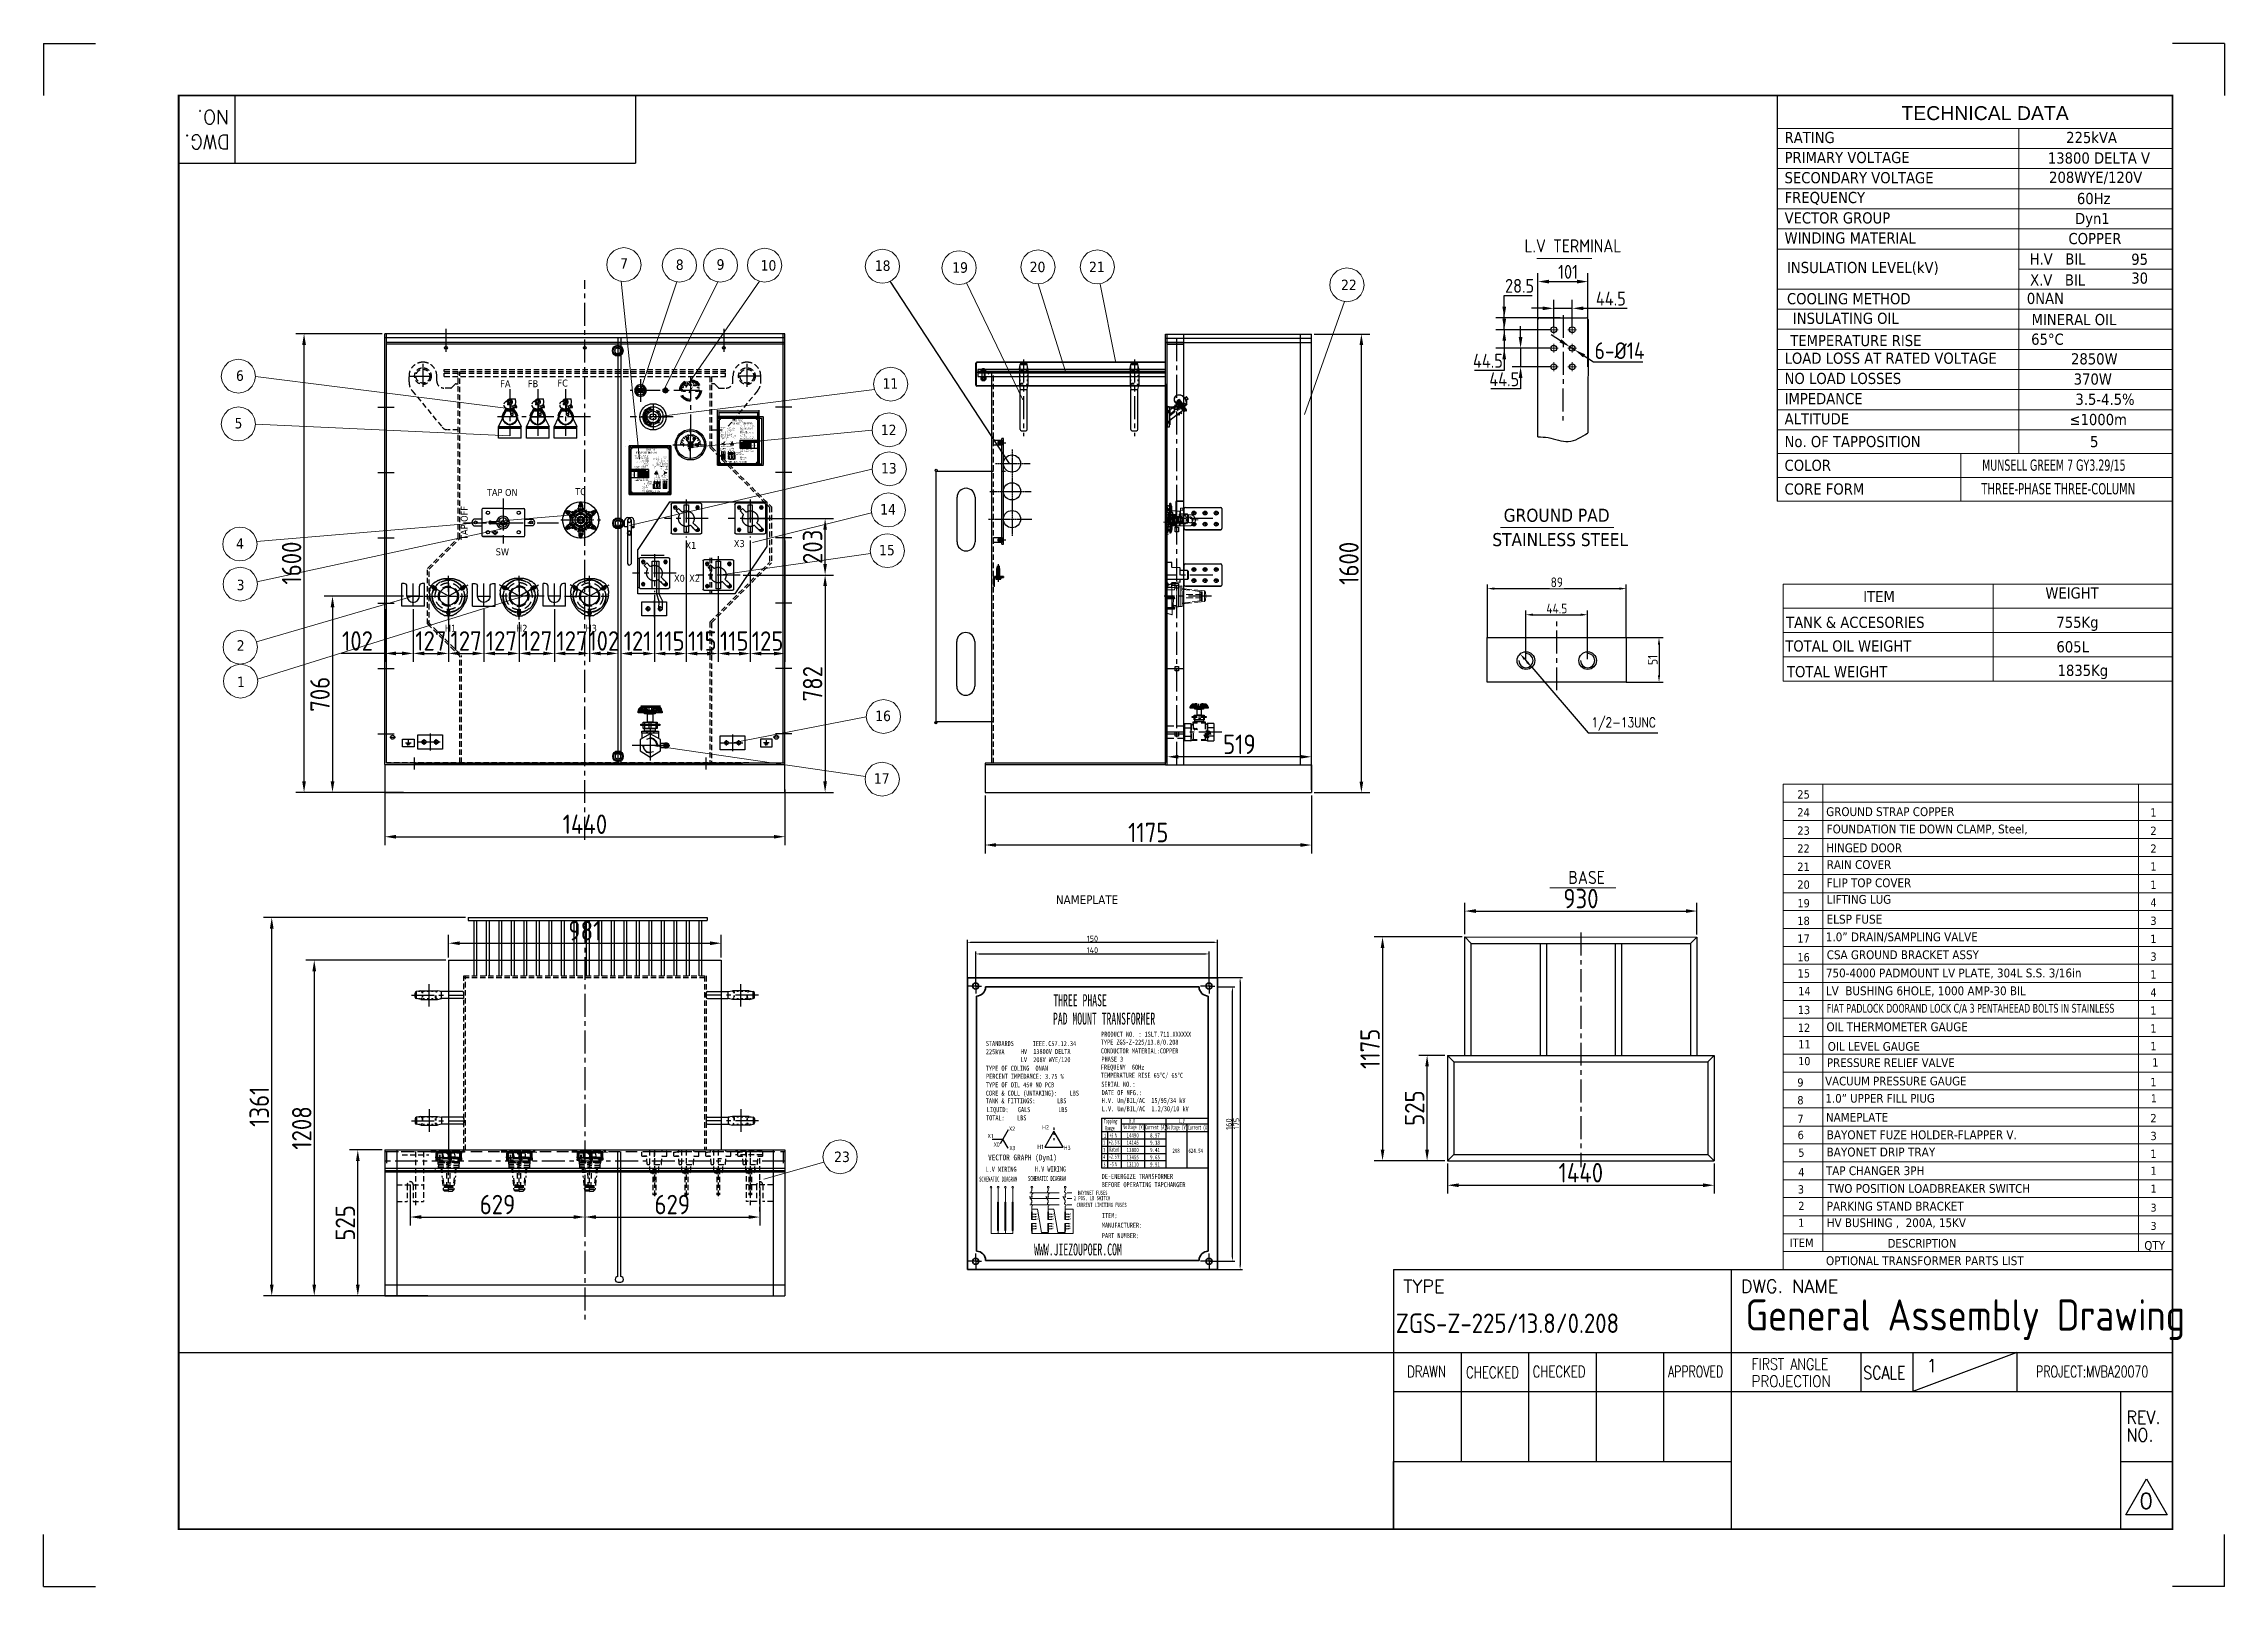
# Model space of a CAD drawing. Header units: millimetres. Extents: x 70841 to 133731, y -170061 to -164340.
# Drawn here: x 89276 to 97125, y -169983 to -164433 of the extents above; entities that cross this region are included whole.
import ezdxf
from ezdxf.enums import TextEntityAlignment as Align

# ---------------------------------------------------------------- set-up
doc = ezdxf.new("R2010")
doc.units = ezdxf.units.MM
doc.header["$LTSCALE"] = 13
for name, pattern in [('2 虚线', [5.75, 4.5, -1.25]), ('ACAD_ISO03W100', [1.18, 0.47, -0.71]), ('ACAD_ISO04W100', [30, 24, -3, 0, -3]), ('CENTER', [50.8, 31.75, -6.35, 6.35, -6.35]), ('CENTER2', [1.125, 0.75, -0.125, 0.125, -0.125]), ('CENTERX2', [101.6, 63.5, -12.7, 12.7, -12.7]), ('DASHED', [0.75, 0.5, -0.25]), ('HIDDEN', [9.525, 6.35, -3.175]), ('点画线', [18, 12, -2, 2, -2])]:
    doc.linetypes.add(name, pattern=pattern)
doc.layers.get('0').update_dxf_attribs({"color": 1, "linetype": 'CENTER'})
for name, color, linetype in [('01', 7, 'Continuous'), ('1', 4, 'Continuous'), ('10', 1, 'Continuous'), ('1轮廓实线层', 7, 'Continuous'), ('2', 3, 'Continuous'), ('2细线层', 4, 'Continuous'), ('3中心线层', 1, 'CENTER'), ('4', 2, 'HIDDEN'), ('4虚线层', 6, 'DASHED'), ('5剖面线层', 2, 'Continuous'), ('6文字层', 3, 'Continuous'), ('C00-00-00', 7, 'Continuous'), ('CORE', 5, 'Continuous'), ('HYJ1', 6, 'ACAD_ISO04W100'), ('HYJ3', 4, 'Continuous'), ('´ÖÊµÏß', 7, 'Continuous'), ('µã»®Ïß', 7, 'Continuous'), ('Ï¸ÊµÏß', 7, 'Continuous'), ('Ï¸Ïß', 7, 'Continuous'), ('中心线', 1, 'CENTER2'), ('器身绝缘0', 4, 'Continuous'), ('粗实线', 4, 'Continuous'), ('细实线', 2, 'Continuous'), ('虚线', 6, 'HIDDEN'), ('铁心虚线', 1, 'DASHED')]:
    doc.layers.add(name, color=color, linetype=linetype)
for name, color, linetype, lineweight in [('2-0.13', 3, 'Continuous', 13), ('标注、文本', 3, 'Continuous', 25), ('铁心', 3, 'Continuous', 0)]:
    doc.layers.add(name, color=color, linetype=linetype, lineweight=lineweight)
doc.layers.add('paper', color=254, linetype='Continuous', plot=False)
doc.layers.add('中心线层', color=1, linetype='点画线', lineweight=18, true_color=0xff0000)
doc.styles.add('11', font='')
doc.styles.add('Note Text (ANSI)', font='arial.ttf')
doc.styles.add('PDF Arial', font='arial.ttf')
doc.styles.add('ROMANS', font='romans.shx', dxfattribs={"bigfont": 'whgtxt.shx'})
doc.styles.get("Standard").update_dxf_attribs({"font": 'gbenor.shx', "bigfont": 'gbcbig.shx'})
doc.styles.add('Tahoma$001', font='tahoma.ttf', dxfattribs={"height": 2.159784})
doc.styles.add('Tahoma_txtstyle_28.05_0_0', font='tahoma.ttf')
doc.styles.add('Tahoma_txtstyle_28.49_0_0', font='tahoma.ttf')
doc.styles.add('Tahoma_txtstyle_28.73_0_0', font='tahoma.ttf')
doc.styles.add('Tahoma_txtstyle_28.76_0_0', font='tahoma.ttf')
doc.styles.add('Tahoma_txtstyle_28.82_0_0', font='tahoma.ttf')
doc.styles.add('Tahoma_txtstyle_28.87_0_0', font='tahoma.ttf')
doc.styles.add('Tahoma_txtstyle_28.88_0_0', font='tahoma.ttf')
doc.styles.add('Tahoma_txtstyle_30.00_0_0', font='tahoma.ttf')
doc.styles.add('Tahoma_txtstyle_30.40_0_0', font='tahoma.ttf')
doc.styles.add('Tahoma_txtstyle_30.54_0_0', font='tahoma.ttf')
doc.styles.add('宋体', font='', dxfattribs={"width": 0.6})
doc.styles.get('11').set_extended_font_data('FangSong_GB2312')
doc.styles.get('宋体').set_extended_font_data('Microsoft YaHei')
doc.dimstyles.new('1$0', dxfattribs={"dimtxt": 3.5, "dimasz": 2.5, "dimexe": 1.5, "dimexo": 0, "dimgap": 0.5, "dimtad": 1, "dimtoh": 1, "dimdec": 1, "dimtxsty": 'Standard', "dimcen": 2.5, "dimclrd": 3, "dimclre": 3, "dimclrt": 3, "dimadec": 1, "dimazin": 0, "dimtfac": 1, "dimtdec": 1, "dimtmove": 0, "dimatfit": 2, "dimfxl": 1.5, "dimarcsym": 0})
doc.dimstyles.new('1-15', dxfattribs={"dimscale": 20, "dimtxt": 3.5, "dimasz": 2, "dimexe": 1.5, "dimexo": 0.5, "dimgap": 0.5, "dimtad": 1, "dimtoh": 1, "dimdec": 1, "dimdsep": 46, "dimtxsty": 'Standard', "dimcen": 2.5, "dimclrd": 3, "dimclre": 3, "dimclrt": 3, "dimadec": 0, "dimazin": 2, "dimtfac": 1, "dimtdec": 1, "dimtmove": 0, "dimatfit": 2, "dimfxl": 1, "dimarcsym": 0})
doc.dimstyles.new('丁晓菲', dxfattribs={"dimscale": 10, "dimtxt": 3.5, "dimasz": 2.5, "dimexe": 1.5, "dimexo": 0, "dimgap": 0.5, "dimtad": 1, "dimtoh": 1, "dimtxsty": 'Standard', "dimcen": 2.5, "dimclrd": 3, "dimclre": 3, "dimclrt": 2, "dimadec": 0, "dimazin": 0, "dimtfac": 1, "dimtmove": 0, "dimatfit": 2, "dimfxl": 1.5, "dimarcsym": 0})

# ---------------------------------------------------------------- blocks, each defined once
blk = doc.blocks.new('A$C611D0E0A')
at = {"layer": '粗实线', "lineweight": 30}
h = blk.add_hatch(color=256, dxfattribs=at)
h.dxf.hatch_style = 2
h.paths.add_polyline_path([(0.38, 1.19), (0.68, 1.19), (0.68, 1.35), (0.38, 1.35)])
h = blk.add_hatch(color=256, dxfattribs=at)
h.dxf.hatch_style = 2
h.paths.add_polyline_path([(0.42, 1.65), (0.47, 1.65), (0.47, 1.61)])
h = blk.add_hatch(color=256, dxfattribs=at)
h.dxf.hatch_style = 2
h.paths.add_polyline_path([(0.59, 1.99), (0.63, 1.99), (0.63, 1.95)])
h = blk.add_hatch(color=256, dxfattribs=at)
h.dxf.hatch_style = 2
h.paths.add_polyline_path([(0.63, 1.86), (0.89, 1.86), (0.89, 1.99), (0.63, 1.99)])
h = blk.add_hatch(color=256, dxfattribs=at)
h.dxf.hatch_style = 2
h.paths.add_polyline_path([(0.93, 2.2), (0.93, 2.16), (0.97, 2.16)])
h = blk.add_hatch(color=256, dxfattribs=at)
h.dxf.hatch_style = 2
h.paths.add_polyline_path([(0.93, 1.9), (1.14, 1.48), (1.27, 1.48)])
h = blk.add_hatch(color=256, dxfattribs=at)
h.dxf.hatch_style = 2
h.paths.add_polyline_path([(1.14, 1.48), (1.19, 1.44), (1.4, 1.44)])
h = blk.add_hatch(color=256, dxfattribs=at)
h.dxf.hatch_style = 2
h.paths.add_polyline_path([(1.14, 1.48), (1.27, 1.48), (1.4, 1.44)])
h = blk.add_hatch(color=256, dxfattribs=at)
h.dxf.hatch_style = 2
h.paths.add_polyline_path([(1.19, 1.35), (1.14, 1.31), (1.44, 1.31)])
h = blk.add_hatch(color=256, dxfattribs=at)
h.dxf.hatch_style = 2
h.paths.add_polyline_path([(1.14, 1.31), (1.19, 1.27), (1.44, 1.27)])
h = blk.add_hatch(color=256, dxfattribs=at)
h.dxf.hatch_style = 2
h.paths.add_polyline_path([(1.14, 1.31), (1.44, 1.31), (1.44, 1.27)])
h = blk.add_hatch(color=256, dxfattribs=at)
h.dxf.hatch_style = 2
h.paths.add_polyline_path([(1.19, 1.9), (1.44, 1.9), (1.44, 2.03), (1.19, 2.03)])
h = blk.add_hatch(color=256, dxfattribs=at)
h.dxf.hatch_style = 2
h.paths.add_polyline_path([(1.19, 1.44), (1.19, 1.4), (1.4, 1.4)])
h = blk.add_hatch(color=256, dxfattribs=at)
h.dxf.hatch_style = 2
h.paths.add_polyline_path([(1.19, 1.44), (1.4, 1.44), (1.4, 1.4)])
h = blk.add_hatch(color=256, dxfattribs=at)
h.dxf.hatch_style = 2
h.paths.add_polyline_path([(1.19, 1.4), (1.19, 1.35), (1.44, 1.35)])
h = blk.add_hatch(color=256, dxfattribs=at)
h.dxf.hatch_style = 2
h.paths.add_polyline_path([(1.19, 1.4), (1.4, 1.4), (1.44, 1.35)])
h = blk.add_hatch(color=256, dxfattribs=at)
h.dxf.hatch_style = 2
h.paths.add_polyline_path([(1.19, 1.35), (1.44, 1.35), (1.44, 1.31)])
h = blk.add_hatch(color=256, dxfattribs=at)
h.dxf.hatch_style = 2
h.paths.add_polyline_path([(1.19, 1.27), (1.23, 1.23), (1.48, 1.23)])
h = blk.add_hatch(color=256, dxfattribs=at)
h.dxf.hatch_style = 2
h.paths.add_polyline_path([(1.19, 1.27), (1.44, 1.27), (1.48, 1.23)])
h = blk.add_hatch(color=256, dxfattribs=at)
h.dxf.hatch_style = 2
h.paths.add_polyline_path([(1.23, 1.23), (1.31, 1.19), (1.48, 1.19)])
h = blk.add_hatch(color=256, dxfattribs=at)
h.dxf.hatch_style = 2
h.paths.add_polyline_path([(1.23, 1.23), (1.48, 1.23), (1.48, 1.19)])
h = blk.add_hatch(color=256, dxfattribs=at)
h.dxf.hatch_style = 2
h.paths.add_polyline_path([(1.31, 1.19), (1.35, 1.1), (1.57, 1.1)])
h = blk.add_hatch(color=256, dxfattribs=at)
h.dxf.hatch_style = 2
h.paths.add_polyline_path([(1.31, 1.19), (1.48, 1.19), (1.57, 1.1)])
h = blk.add_hatch(color=256, dxfattribs=at)
h.dxf.hatch_style = 2
h.paths.add_polyline_path([(1.35, 1.1), (1.57, 1.1), (1.4, 0.97)])
h = blk.add_hatch(color=256, dxfattribs=at)
h.dxf.hatch_style = 2
h.paths.add_polyline_path([(1.69, 2.2), (1.65, 2.16), (1.69, 2.16)])
h = blk.add_hatch(color=256, dxfattribs=at)
h.dxf.hatch_style = 2
h.paths.add_polyline_path([(1.74, 1.86), (1.95, 1.86), (1.95, 1.99), (1.74, 1.99)])
h = blk.add_hatch(color=256, dxfattribs=at)
h.dxf.hatch_style = 2
h.paths.add_polyline_path([(1.99, 1.99), (1.95, 1.95), (1.99, 1.95)])
h = blk.add_hatch(color=256, dxfattribs=at)
h.dxf.hatch_style = 2
h.paths.add_polyline_path([(1.95, 1.19), (2.2, 1.19), (2.2, 1.35), (1.95, 1.35)])
h = blk.add_hatch(color=256, dxfattribs=at)
h.dxf.hatch_style = 2
h.paths.add_polyline_path([(1.99, 1.99), (2.03, 1.99), (1.99, 1.95)])
h = blk.add_hatch(color=256, dxfattribs=at)
h.dxf.hatch_style = 2
h.paths.add_polyline_path([(2.16, 1.65), (2.2, 1.65), (2.16, 1.61)])
for points in [[(1.31, 2.62), (0.89, 2.54), (0.55, 2.37), (0.25, 2.07), (0.21, 1.95)], [(0, 1.31), (0.08, 0.93), (0.25, 0.55), (0.55, 0.25), (0.68, 0.21)], [(0.08, 1.31), (0.17, 0.85), (0.42, 0.47), (0.72, 0.3)], [(0.17, 1.31), (0.25, 0.89), (0.51, 0.51), (0.76, 0.38)], [(1.31, 2.54), (0.85, 2.46), (0.42, 2.2), (0.25, 1.9)], [(1.31, 2.46), (0.89, 2.37), (0.51, 2.12), (0.34, 1.86)], [(1.31, 0.21), (1.74, 0.3), (2.12, 0.51), (2.24, 0.76)], [(1.31, 0.08), (1.78, 0.17), (2.16, 0.47), (2.33, 0.72)], [(1.31, 0), (1.69, 0.08), (2.07, 0.25), (2.37, 0.55), (2.41, 0.68)], [(2.41, 1.31), (2.33, 1.74), (2.12, 2.12), (1.86, 2.29)], [(2.54, 1.31), (2.46, 1.78), (2.16, 2.2), (1.9, 2.37)], [(2.62, 1.31), (2.54, 1.74), (2.37, 2.07), (2.07, 2.37), (1.95, 2.41)], [(2.54, 1.31), (2.54, 1.35)], [(2.62, 1.31), (2.62, 1.35)]]:
    blk.add_lwpolyline(points, dxfattribs=at)
for points in [[(0.34, 1.27), (0.38, 1.27)], [(0.38, 1.65), (0.47, 1.61), (0.47, 1.65), (0.42, 1.65)], [(0.38, 1.19), (0.68, 1.19), (0.68, 1.35), (0.38, 1.35)], [(0.59, 1.99), (0.63, 1.95)], [(0.63, 1.86), (0.89, 1.86), (0.89, 1.99), (0.63, 1.99)], [(0.93, 2.2), (0.97, 2.16), (0.93, 2.16)], [(1.19, 1.9), (1.44, 1.9), (1.44, 2.03), (1.19, 2.03)], [(1.4, 2.33), (1.23, 2.33)], [(1.31, 2.24), (1.31, 2.2), (1.31, 2.16), (1.35, 2.16), (1.35, 2.2), (1.35, 2.24)], [(1.69, 2.2), (1.69, 2.16), (1.65, 2.16)], [(1.69, 2.2), (1.65, 2.16), (1.69, 2.16)], [(1.74, 1.86), (1.95, 1.86), (1.95, 1.99), (1.74, 1.99)], [(2.03, 1.99), (1.99, 1.95), (1.95, 1.95), (1.99, 1.99)], [(1.99, 1.99), (1.95, 1.95), (1.99, 1.95), (2.03, 1.99)], [(1.95, 1.19), (2.2, 1.19), (2.2, 1.35), (1.95, 1.35)], [(2.2, 1.65), (2.16, 1.61), (2.16, 1.65)], [(2.2, 1.65), (2.16, 1.61), (2.16, 1.65)], [(2.29, 1.27), (2.2, 1.27)], [(2.29, 1.27), (2.2, 1.27)]]:
    blk.add_lwpolyline(points, close=True, dxfattribs=at)
for points in [[(0.17, 1.27), (0.17, 1.27), (0.34, 1.27), (0.34, 1.27)], [(0.21, 1.48), (0.21, 1.48), (0.34, 1.48), (0.34, 1.48)], [(0.25, 1.69), (0.25, 1.69), (0.38, 1.65), (0.38, 1.65)], [(0.34, 1.9), (0.34, 1.9), (0.47, 1.82), (0.47, 1.82)], [(0.51, 2.07), (0.51, 2.07), (0.59, 1.99), (0.59, 1.99)], [(0.68, 2.24), (0.68, 2.24), (0.76, 2.12), (0.76, 2.12)], [(0.85, 2.37), (0.85, 2.37), (0.93, 2.2), (0.93, 2.2)], [(1.1, 2.41), (1.1, 2.41), (1.1, 2.24), (1.1, 2.24)], [(1.31, 2.46), (1.31, 2.46), (1.31, 2.29), (1.31, 2.29)], [(1.52, 2.41), (1.52, 2.41), (1.48, 2.24), (1.48, 2.24)], [(1.74, 2.37), (1.74, 2.37), (1.69, 2.2), (1.69, 2.2)], [(1.95, 2.24), (1.95, 2.24), (1.86, 2.12), (1.86, 2.12)], [(2.12, 2.07), (2.12, 2.07), (1.99, 1.99), (1.99, 1.99)], [(2.24, 1.9), (2.24, 1.9), (2.12, 1.82), (2.12, 1.82)], [(2.37, 1.69), (2.37, 1.69), (2.2, 1.65), (2.2, 1.65)], [(2.41, 1.48), (2.41, 1.48), (2.24, 1.48), (2.24, 1.48)], [(2.41, 1.27), (2.41, 1.27), (2.29, 1.27), (2.29, 1.27)], [(2.41, 1.31), (2.41, 1.31), (2.41, 1.35), (2.41, 1.35)]]:
    blk.add_open_spline(points, degree=3, dxfattribs=at)
blk = doc.blocks.new('A$C588303E3')
at = {"layer": '粗实线', "lineweight": 30}
for points in [[(0, 5.7), (0.6, 2.5), (2.5, 0.6), (5.7, 0), (8.3, 0.6)], [(0, 5.7), (0.6, 2.5), (3.2, 0.6), (5.7, 0), (8.3, 0.6)], [(0.6, 8.3), (5.7, 11.4)], [(10.8, 2.5), (5.7, 0), (0.6, 2.5)], [(11.4, 5.7), (10.8, 8.3), (8.3, 10.2), (5.7, 11.4), (2.5, 10.2)], [(8.9, 6.3), (7.6, 8.3), (5.1, 8.9), (3.2, 7.6), (2.5, 5.1), (3.8, 3.2), (6.3, 2.5)], [(10.8, 5.7), (10.2, 8.3), (8.3, 10.2), (5.7, 10.8), (3.2, 10.2)], [(10.8, 2.5), (10.8, 8.3), (5.7, 11.4)], [(10.8, 5.7), (10.8, 6.3)]]:
    blk.add_lwpolyline(points, dxfattribs=at)
for points in [[(8.9, 8.9), (7, 10.2), (4.4, 10.2), (2.5, 8.9), (0.6, 7), (0.6, 4.4), (2.5, 1.9), (4.4, 0.6), (7, 0.6), (8.9, 1.9), (10.2, 4.4), (10.2, 7)], [(8.3, 5.7), (7.6, 7.6), (5.7, 8.3), (3.8, 7.6), (3.2, 5.7), (3.8, 3.8), (5.7, 2.5), (7.6, 3.8)]]:
    blk.add_lwpolyline(points, close=True, dxfattribs=at)
for points in [[(0.6, 2.5), (0.6, 2.5), (0.6, 8.3), (0.6, 8.3)], [(11.4, 5.7), (11.4, 5.7), (11.4, 6.3), (11.4, 6.3)]]:
    blk.add_open_spline(points, degree=3, dxfattribs=at)
blk = doc.blocks.new('A$C74305C97')
at = {"layer": '粗实线', "lineweight": 30}
for p, q in [((0.51, 1.12), (1.14, 0.53)), ((0.51, 0.53), (1.14, 1.12))]:
    blk.add_line(p, q, dxfattribs=at)
for points in [[(1.14, 1.12), (0.51, 1.12), (0.51, 0.53)], [(0.51, 0.53), (1.14, 0.53)], [(1.14, 0.53), (1.14, 1.12)]]:
    blk.add_lwpolyline(points, dxfattribs=at)
for radius in [0.823, 0.593]:
    blk.add_circle((0.82, 0.82), radius, dxfattribs=at)
blk = doc.blocks.new('A$C712F3155')
at = {"layer": '1', "color": 1, "linetype": 'CENTERX2', "lineweight": -3, "ltscale": 0.1}
for p, q in [((90, 0), (90, 157)), ((0, 84.1), (158.7, 84.1)), ((90, 84.1), (19.5, 124.8)), ((90, 130.3), (90, 35.5)), ((90, 84.1), (160.5, 124.8))]:
    blk.add_line(p, q, dxfattribs=at)
blk.add_circle((90, 84.1), 59, dxfattribs=at)
at = {"layer": '2细线层'}
for centre in [(38.9, 113.6), (141.1, 113.6), (90, 25.1)]:
    blk.add_circle(centre, 5, dxfattribs=at)
at = {"layer": '标注、文本'}
for centre in [(38.9, 113.6), (141.1, 113.6), (90, 25.1)]:
    blk.add_arc(centre, 5.5, 242.67153, 150.00001, dxfattribs=at)
at = {"layer": '粗实线'}
blk.add_circle((90, 84.1), 32.5, dxfattribs=at)
blk = doc.blocks.new('A$C03F92070')
at = {"layer": '4虚线层', "ltscale": 5}
for p, q in [((16.5, 94.8), (10.9, 98)), ((16.4, 107.6), (22, 104.3)), ((67.8, 40.2), (67.8, 116)), ((113.7, 104.3), (119.3, 107.6)), ((124.8, 98), (119.2, 94.8)), ((23.3, 71.5), (112.4, 71.5)), ((62.3, 8.9), (62.3, 15.4)), ((73.3, 15.4), (73.3, 8.9))]:
    blk.add_line(p, q, dxfattribs=at)
for radius in [57.5, 48, 36, 32.5]:
    blk.add_circle((67.8, 71.5), radius, dxfattribs=at)
at = {"layer": '4虚线层', "ltscale": 5, "extrusion": (0, 0, -1)}
for centre, radius, start, end in [((-90, 83.1), 90, 358.61821, 4.5479), ((-90, 83.1), 90, 7.76573, 8.91687), ((-67.8, 71.5), 71.5, 20.96454, 39.03546), ((-68.8, 46.5), 90, 51.08313, 52.23427), ((-68.8, 46.5), 90, 55.4521, 61.38179), ((-68.8, 46.5), 90, 64.92451, 71.02185), ((-62.3, 65.4), 70, 71.02185, 87.94531), ((-67.8, -88), 223.5, 87.94531, 92.05469), ((-73.4, 65.4), 70, 92.05469, 108.97815), ((-66.9, 46.5), 90, 108.97815, 115.07549), ((-66.9, 46.5), 90, 118.61821, 124.5479), ((-66.9, 46.5), 90, 127.76573, 128.91687), ((-67.8, 71.5), 71.5, 140.96454, 159.03546), ((-45.7, 83.1), 90, 171.08313, 172.23427), ((-45.7, 83.1), 90, 175.4521, 181.38179), ((-90, 83.1), 90, 349.46719, 355.07549), ((-70.3, 79.5), 70, 331.9245, 349.46719), ((-205.8, 151.7), 223.5, 327.65027, 331.9245), ((-76.1, 69.6), 70, 310.17076, 327.65027), ((-89, 84.9), 90, 304.92451, 310.17076), ((-89, 84.9), 90, 295.4521, 301.38179), ((-89, 84.9), 90, 291.08313, 292.23427), ((-67.8, 71.5), 71.5, 260.96454, 279.03546), ((-46.7, 84.9), 90, 247.76573, 248.91687), ((-46.7, 84.9), 90, 238.61821, 244.5479), ((-46.7, 84.9), 90, 233.02623, 235.07549), ((-58.7, 68.9), 70, 212.35682, 233.02623), ((71, 151), 223.5, 207.21776, 212.35682), ((-65.6, 80.8), 70, 186.60228, 207.21776), ((-45.7, 83.1), 90, 184.92451, 186.60228)]:
    blk.add_arc(centre, radius, start, end, dxfattribs=at)
at = {"layer": '4虚线层', "ltscale": 5}
for centre, start, end in [((13.6, 102.8), 60, 240), ((19.2, 99.6), 240, 60), ((116.5, 99.6), 120, 300), ((122.1, 102.8), 300, 120), ((67.8, 15.4), 0, 180), ((67.8, 8.9), 180, 0)]:
    blk.add_arc(centre, 5.5, start, end, dxfattribs=at)
for points, knots in [([(0, 81.2), (0, 81.2), (0, 81.2), (0, 81.1), (0, 81.1), (0, 81.1), (0, 81), (0, 80.8), (0, 80.7), (0, 80.4), (0, 80.2), (0.1, 79.8), (0.1, 79.7), (0.1, 79.2), (0.1, 79), (0.1, 78.6), (0.1, 78.4), (0.1, 77.9), (0.2, 77.7), (0.2, 77.3), (0.2, 77.1), (0.2, 76.7), (0.2, 76.5), (0.3, 76.1), (0.3, 76), (0.3, 75.7), (0.3, 75.5), (0.3, 75.3), (0.3, 75.3), (0.3, 75.2), (0.3, 75.2), (0.3, 75.2), (0.3, 75.2), (0.3, 75.2)], [0, 0, 0, 0, 0.005743, 0.005743, 0.043766, 0.043766, 0.119813, 0.119813, 0.195859, 0.195859, 0.271906, 0.271906, 0.347952, 0.347952, 0.423999, 0.423999, 0.500046, 0.500046, 0.576092, 0.576092, 0.652139, 0.652139, 0.728185, 0.728185, 0.804232, 0.804232, 0.880279, 0.880279, 0.956325, 0.956325, 0.994349, 0.994349, 1, 1, 1, 1]), ([(0, 81), (0, 80.9), (0, 80.8), (0.1, 80.6), (0.1, 80.5), (0.2, 80.2), (0.3, 80), (0.5, 79.5), (0.6, 79.2), (0.8, 78.7), (0.8, 78.4), (0.9, 78), (0.9, 77.8), (1, 77.5), (1, 77.4), (0.9, 77.1), (0.9, 77), (0.8, 76.7), (0.8, 76.6), (0.7, 76.3), (0.6, 76.2), (0.5, 76), (0.5, 75.9), (0.4, 75.8), (0.4, 75.7), (0.3, 75.5), (0.3, 75.5), (0.3, 75.4)], [0, 0, 0, 0, 0.0625, 0.0625, 0.125, 0.125, 0.25, 0.25, 0.375, 0.375, 0.5, 0.5, 0.5625, 0.5625, 0.625, 0.625, 0.6875, 0.6875, 0.75, 0.75, 0.8125, 0.8125, 0.875, 0.875, 0.9375, 0.9375, 1, 1, 1, 1]), ([(0.5, 92.8), (0.5, 92.7), (0.5, 92.6), (0.5, 92.4), (0.5, 92.3), (0.4, 92.1), (0.4, 91.9), (0.4, 91.7), (0.4, 91.3), (0.3, 90.9), (0.3, 90.5), (0.3, 90.3), (0.3, 90.3), (0.3, 90.2)], [0, 0, 0, 0, 0.05466, 0.108897, 0.162889, 0.216817, 0.270864, 0.325211, 0.488741, 0.649833, 0.813717, 0.974388, 1, 1, 1, 1]), ([(0.7, 94.3), (0.7, 94.2), (0.7, 94.1), (0.6, 94), (0.6, 93.8), (0.6, 93.6), (0.6, 93.5), (0.6, 93.3), (0.6, 93.1), (0.5, 93), (0.5, 92.8), (0.5, 92.8)], [0, 0, 0, 0, 0.111498, 0.221956, 0.331773, 0.441359, 0.551122, 0.661472, 0.77281, 0.885527, 1, 1, 1, 1]), ([(0.7, 94.7), (0.7, 94.6), (0.7, 94.6), (0.7, 94.5), (0.7, 94.4), (0.7, 94.3), (0.7, 94.3)], [0, 0, 0, 0, 0.248829, 0.498052, 0.748251, 1, 1, 1, 1]), ([(0.8, 95.3), (0.8, 95.3), (0.8, 95.2), (0.8, 95.2), (0.8, 95.1), (0.8, 95), (0.8, 95)], [0, 0, 0, 0, 0.190297, 0.457484, 0.727058, 1, 1, 1, 1]), ([(13.9, 117.8), (13.9, 117.8), (13.9, 117.8), (13.8, 117.7), (13.8, 117.7), (13.7, 117.6), (13.7, 117.6)], [0, 0, 0, 0, 0.272943, 0.542517, 0.809704, 1, 1, 1, 1]), ([(14.2, 118), (14.2, 118), (14.1, 118), (14.1, 117.9), (14, 117.9), (14, 117.8), (13.9, 117.8)], [0, 0, 0, 0, 0.251777, 0.501943, 0.751136, 1, 1, 1, 1]), ([(14.6, 118.3), (14.5, 118.2), (14.5, 118.2), (14.4, 118.1), (14.3, 118.1), (14.2, 118), (14.2, 118)], [0, 0, 0, 0, 0.251749, 0.501948, 0.751171, 1, 1, 1, 1]), ([(15.7, 119.2), (15.7, 119.1), (15.6, 119), (15.5, 118.9), (15.3, 118.8), (15.2, 118.7), (15.1, 118.6), (14.9, 118.5), (14.8, 118.5), (14.7, 118.4), (14.6, 118.3), (14.6, 118.3)], [0, 0, 0, 0, 0.114473, 0.22719, 0.338528, 0.448878, 0.558641, 0.668227, 0.778044, 0.888502, 1, 1, 1, 1]), ([(17.8, 120.6), (17.8, 120.6), (17.7, 120.6), (17.6, 120.5), (17.3, 120.3), (16.9, 120), (16.6, 119.8), (16.3, 119.6), (16, 119.4), (15.8, 119.2), (15.7, 119.2)], [0, 0, 0, 0, 0.026865, 0.187364, 0.351072, 0.511786, 0.674931, 0.783277, 0.891149, 1, 1, 1, 1]), ([(30.9, 128.1), (30.9, 128.1), (30.9, 128.1), (30.8, 128.1), (30.8, 128), (30.6, 128), (30.5, 127.9), (30.2, 127.8), (30, 127.7), (29.7, 127.5), (29.5, 127.4), (29.2, 127.3), (29, 127.2), (28.6, 127), (28.4, 126.9), (28, 126.7), (27.8, 126.6), (27.4, 126.4), (27.2, 126.3), (26.9, 126.1), (26.7, 126), (26.4, 125.8), (26.2, 125.8), (26, 125.6), (25.9, 125.6), (25.7, 125.5), (25.6, 125.4), (25.6, 125.4), (25.6, 125.4), (25.6, 125.4), (25.6, 125.4), (25.6, 125.4)], [0, 0, 0, 0, 0.043819, 0.043819, 0.119878, 0.119878, 0.195937, 0.195937, 0.271996, 0.271996, 0.348055, 0.348055, 0.424114, 0.424114, 0.500173, 0.500173, 0.576231, 0.576231, 0.65229, 0.65229, 0.728349, 0.728349, 0.804408, 0.804408, 0.880467, 0.880467, 0.956526, 0.956526, 0.994556, 0.994556, 1, 1, 1, 1]), ([(30.7, 128), (30.6, 128), (30.6, 127.9), (30.5, 127.8), (30.4, 127.8), (30.3, 127.6), (30.2, 127.5), (30.1, 127.4), (30, 127.3), (29.9, 127), (29.8, 126.9), (29.6, 126.7), (29.5, 126.6), (29.3, 126.5), (29.2, 126.4), (28.9, 126.3), (28.8, 126.2), (28.4, 126.1), (28.1, 126), (27.5, 125.9), (27.3, 125.8), (26.9, 125.8), (26.7, 125.7), (26.5, 125.7), (26.4, 125.7), (26, 125.6), (25.8, 125.6), (25.7, 125.5)], [0, 0, 0, 0, 0.0625, 0.0625, 0.125, 0.125, 0.1875, 0.1875, 0.25, 0.25, 0.3125, 0.3125, 0.375, 0.375, 0.4375, 0.4375, 0.5, 0.5, 0.625, 0.625, 0.75, 0.75, 0.8125, 0.8125, 0.875, 0.875, 1, 1, 1, 1]), ([(110.1, 125.4), (110.1, 125.4), (110.1, 125.4), (110.1, 125.4), (110.1, 125.4), (110.1, 125.4), (110, 125.5), (109.8, 125.6), (109.7, 125.6), (109.5, 125.8), (109.3, 125.8), (109, 126), (108.8, 126.1), (108.5, 126.3), (108.3, 126.4), (107.9, 126.6), (107.7, 126.7), (107.3, 126.9), (107.1, 127), (106.7, 127.2), (106.5, 127.3), (106.2, 127.5), (106, 127.5), (105.7, 127.7), (105.5, 127.8), (105.2, 127.9), (105.1, 128), (104.9, 128), (104.9, 128.1), (104.8, 128.1), (104.8, 128.1), (104.8, 128.1), (104.8, 128.1), (104.8, 128.1)], [0, 0, 0, 0, 0.005743, 0.005743, 0.043766, 0.043766, 0.119813, 0.119813, 0.195859, 0.195859, 0.271906, 0.271906, 0.347952, 0.347952, 0.423999, 0.423999, 0.500046, 0.500046, 0.576092, 0.576092, 0.652139, 0.652139, 0.728185, 0.728185, 0.804232, 0.804232, 0.880279, 0.880279, 0.956325, 0.956325, 0.994349, 0.994349, 1, 1, 1, 1]), ([(110, 125.5), (109.9, 125.5), (109.8, 125.6), (109.6, 125.6), (109.5, 125.6), (109.2, 125.7), (109, 125.7), (108.4, 125.8), (108.2, 125.9), (107.6, 126), (107.3, 126.1), (106.9, 126.2), (106.8, 126.3), (106.5, 126.4), (106.4, 126.5), (106.2, 126.6), (106.1, 126.7), (105.9, 126.9), (105.8, 127), (105.7, 127.3), (105.6, 127.3), (105.5, 127.5), (105.4, 127.6), (105.3, 127.8), (105.2, 127.8), (105.1, 127.9), (105.1, 128), (105, 128)], [0, 0, 0, 0, 0.0625, 0.0625, 0.125, 0.125, 0.25, 0.25, 0.375, 0.375, 0.5, 0.5, 0.5625, 0.5625, 0.625, 0.625, 0.6875, 0.6875, 0.75, 0.75, 0.8125, 0.8125, 0.875, 0.875, 0.9375, 0.9375, 1, 1, 1, 1]), ([(120, 119.2), (119.9, 119.2), (119.8, 119.3), (119.7, 119.4), (119.5, 119.5), (119.4, 119.6), (119.3, 119.6), (119.1, 119.8), (118.8, 120), (118.4, 120.3), (118.1, 120.5), (118, 120.6), (117.9, 120.6), (117.9, 120.6)], [0, 0, 0, 0, 0.05466, 0.108896, 0.162888, 0.216817, 0.270864, 0.325211, 0.488741, 0.649833, 0.813717, 0.974388, 1, 1, 1, 1]), ([(121.1, 118.3), (121.1, 118.3), (121, 118.4), (120.9, 118.5), (120.8, 118.5), (120.6, 118.6), (120.5, 118.7), (120.4, 118.8), (120.2, 118.9), (120.1, 119), (120, 119.1), (120, 119.2)], [0, 0, 0, 0, 0.111498, 0.221956, 0.331773, 0.441359, 0.551122, 0.661472, 0.77281, 0.885527, 1, 1, 1, 1]), ([(121.5, 118), (121.5, 118), (121.4, 118.1), (121.3, 118.1), (121.2, 118.2), (121.2, 118.2), (121.1, 118.3)], [0, 0, 0, 0, 0.248829, 0.498052, 0.748251, 1, 1, 1, 1]), ([(121.8, 117.8), (121.7, 117.8), (121.7, 117.9), (121.6, 117.9), (121.6, 118), (121.5, 118), (121.5, 118)], [0, 0, 0, 0, 0.248864, 0.498057, 0.748223, 1, 1, 1, 1]), ([(122, 117.6), (122, 117.6), (121.9, 117.7), (121.9, 117.7), (121.8, 117.8), (121.8, 117.8), (121.8, 117.8)], [0, 0, 0, 0, 0.190293, 0.457482, 0.727057, 1, 1, 1, 1]), ([(135.4, 75.4), (135.4, 75.5), (135.4, 75.5), (135.3, 75.7), (135.3, 75.8), (135.2, 75.9), (135.2, 76), (135.1, 76.2), (135, 76.3), (134.9, 76.6), (134.9, 76.7), (134.8, 77), (134.8, 77.1), (134.7, 77.4), (134.7, 77.5), (134.8, 77.8), (134.8, 78), (134.9, 78.4), (134.9, 78.7), (135.1, 79.2), (135.2, 79.5), (135.3, 79.8), (135.4, 80), (135.5, 80.2), (135.5, 80.3), (135.6, 80.6), (135.7, 80.8), (135.7, 81)], [0, 0, 0, 0, 0.0625, 0.0625, 0.125, 0.125, 0.1875, 0.1875, 0.25, 0.25, 0.3125, 0.3125, 0.375, 0.375, 0.4375, 0.4375, 0.5, 0.5, 0.625, 0.625, 0.75, 0.75, 0.8125, 0.8125, 0.875, 0.875, 1, 1, 1, 1]), ([(134.9, 95), (134.9, 95), (134.9, 95.1), (134.9, 95.2), (134.9, 95.2), (134.9, 95.3), (134.9, 95.3)], [0, 0, 0, 0, 0.272943, 0.542517, 0.809704, 1, 1, 1, 1]), ([(135, 94.7), (135, 94.7), (134.9, 94.8), (134.9, 94.8), (134.9, 94.9), (134.9, 95), (134.9, 95)], [0, 0, 0, 0, 0.251777, 0.501943, 0.751136, 1, 1, 1, 1]), ([(135, 94.3), (135, 94.3), (135, 94.4), (135, 94.5), (135, 94.6), (135, 94.6), (135, 94.7)], [0, 0, 0, 0, 0.251749, 0.501948, 0.751171, 1, 1, 1, 1]), ([(135.2, 92.8), (135.2, 92.8), (135.2, 93), (135.1, 93.1), (135.1, 93.3), (135.1, 93.5), (135.1, 93.6), (135.1, 93.8), (135.1, 94), (135, 94.1), (135, 94.2), (135, 94.3)], [0, 0, 0, 0, 0.114473, 0.22719, 0.338528, 0.448878, 0.558641, 0.668227, 0.778044, 0.888502, 1, 1, 1, 1]), ([(135.4, 90.2), (135.4, 90.3), (135.4, 90.3), (135.4, 90.5), (135.4, 90.9), (135.3, 91.3), (135.3, 91.7), (135.3, 92.1), (135.2, 92.4), (135.2, 92.7), (135.2, 92.8)], [0, 0, 0, 0, 0.026865, 0.187364, 0.351073, 0.511786, 0.674931, 0.783277, 0.891149, 1, 1, 1, 1]), ([(135.4, 75.2), (135.4, 75.2), (135.4, 75.2), (135.4, 75.3), (135.4, 75.3), (135.4, 75.5), (135.4, 75.7), (135.4, 76), (135.4, 76.1), (135.5, 76.5), (135.5, 76.7), (135.5, 77.1), (135.5, 77.3), (135.5, 77.7), (135.6, 78), (135.6, 78.4), (135.6, 78.6), (135.6, 79), (135.6, 79.3), (135.6, 79.7), (135.6, 79.9), (135.7, 80.2), (135.7, 80.4), (135.7, 80.7), (135.7, 80.8), (135.7, 81), (135.7, 81.1), (135.7, 81.1), (135.7, 81.1), (135.7, 81.2), (135.7, 81.2), (135.7, 81.2)], [0, 0, 0, 0, 0.043819, 0.043819, 0.119878, 0.119878, 0.195937, 0.195937, 0.271996, 0.271996, 0.348055, 0.348055, 0.424114, 0.424114, 0.500173, 0.500173, 0.576232, 0.576232, 0.65229, 0.65229, 0.728349, 0.728349, 0.804408, 0.804408, 0.880467, 0.880467, 0.956526, 0.956526, 0.994556, 0.994556, 1, 1, 1, 1]), ([(37.3, 11.2), (37.3, 11.2), (37.3, 11.2), (37.4, 11.1), (37.4, 11.1), (37.6, 11), (37.7, 10.9), (37.9, 10.7), (38.1, 10.6), (38.4, 10.4), (38.6, 10.3), (38.9, 10.1), (39.1, 10), (39.4, 9.7), (39.6, 9.6), (40, 9.4), (40.2, 9.3), (40.5, 9), (40.7, 8.9), (41, 8.7), (41.2, 8.6), (41.5, 8.4), (41.6, 8.3), (41.9, 8.2), (42, 8.1), (42.2, 8), (42.2, 8), (42.3, 7.9), (42.3, 7.9), (42.3, 7.9), (42.3, 7.9), (42.3, 7.9)], [0, 0, 0, 0, 0.043819, 0.043819, 0.119878, 0.119878, 0.195937, 0.195937, 0.271996, 0.271996, 0.348055, 0.348055, 0.424114, 0.424114, 0.500173, 0.500173, 0.576231, 0.576231, 0.65229, 0.65229, 0.728349, 0.728349, 0.804408, 0.804408, 0.880467, 0.880467, 0.956526, 0.956526, 0.994556, 0.994556, 1, 1, 1, 1]), ([(37.5, 11.1), (37.5, 11), (37.6, 11), (37.7, 11), (37.8, 10.9), (38, 10.9), (38.1, 10.9), (38.3, 10.9), (38.5, 10.9), (38.7, 10.8), (38.8, 10.8), (39.1, 10.8), (39.3, 10.7), (39.5, 10.6), (39.6, 10.5), (39.9, 10.4), (40, 10.3), (40.3, 10), (40.5, 9.8), (40.9, 9.4), (41.1, 9.2), (41.3, 8.9), (41.4, 8.8), (41.6, 8.6), (41.7, 8.5), (41.9, 8.2), (42, 8.1), (42.1, 8)], [0, 0, 0, 0, 0.0625, 0.0625, 0.125, 0.125, 0.1875, 0.1875, 0.25, 0.25, 0.3125, 0.3125, 0.375, 0.375, 0.4375, 0.4375, 0.5, 0.5, 0.625, 0.625, 0.75, 0.75, 0.8125, 0.8125, 0.875, 0.875, 1, 1, 1, 1]), ([(50.3, 3.6), (50.3, 3.6), (50.4, 3.5), (50.6, 3.5), (50.9, 3.3), (51.3, 3.1), (51.7, 3), (52, 2.8), (52.3, 2.7), (52.5, 2.6), (52.6, 2.5)], [0, 0, 0, 0, 0.026866, 0.187364, 0.351073, 0.511786, 0.674931, 0.783277, 0.891149, 1, 1, 1, 1]), ([(52.6, 2.5), (52.7, 2.5), (52.8, 2.5), (52.9, 2.4), (53.1, 2.3), (53.3, 2.3), (53.4, 2.2), (53.6, 2.1), (53.7, 2.1), (53.8, 2), (53.9, 2), (54, 1.9)], [0, 0, 0, 0, 0.114473, 0.22719, 0.338528, 0.448878, 0.558641, 0.668227, 0.778044, 0.888502, 1, 1, 1, 1]), ([(54, 1.9), (54, 1.9), (54.1, 1.9), (54.2, 1.9), (54.3, 1.8), (54.3, 1.8), (54.4, 1.8)], [0, 0, 0, 0, 0.251749, 0.501948, 0.751171, 1, 1, 1, 1]), ([(54.4, 1.8), (54.4, 1.8), (54.5, 1.7), (54.5, 1.7), (54.6, 1.7), (54.7, 1.7), (54.7, 1.6)], [0, 0, 0, 0, 0.251777, 0.501943, 0.751136, 1, 1, 1, 1]), ([(54.7, 1.6), (54.7, 1.6), (54.8, 1.6), (54.8, 1.6), (54.9, 1.6), (54.9, 1.5), (54.9, 1.5)], [0, 0, 0, 0, 0.272943, 0.542518, 0.809705, 1, 1, 1, 1]), ([(80.8, 1.5), (80.8, 1.5), (80.8, 1.6), (80.9, 1.6), (80.9, 1.6), (81, 1.6), (81, 1.6)], [0, 0, 0, 0, 0.190295, 0.457482, 0.727057, 1, 1, 1, 1]), ([(81, 1.6), (81, 1.7), (81.1, 1.7), (81.2, 1.7), (81.2, 1.7), (81.3, 1.8), (81.3, 1.8)], [0, 0, 0, 0, 0.248864, 0.498057, 0.748223, 1, 1, 1, 1]), ([(81.3, 1.8), (81.4, 1.8), (81.4, 1.8), (81.5, 1.9), (81.6, 1.9), (81.7, 1.9), (81.7, 1.9)], [0, 0, 0, 0, 0.248829, 0.498052, 0.748251, 1, 1, 1, 1]), ([(81.7, 1.9), (81.8, 2), (81.9, 2), (82, 2.1), (82.1, 2.1), (82.3, 2.2), (82.4, 2.3), (82.6, 2.3), (82.7, 2.4), (82.9, 2.5), (83, 2.5), (83.1, 2.5)], [0, 0, 0, 0, 0.111498, 0.221956, 0.331773, 0.441359, 0.551122, 0.661472, 0.77281, 0.885527, 1, 1, 1, 1]), ([(83.1, 2.5), (83.1, 2.5), (83.2, 2.6), (83.4, 2.7), (83.5, 2.7), (83.7, 2.8), (83.8, 2.9), (84.1, 3), (84.4, 3.1), (84.8, 3.3), (85.1, 3.5), (85.3, 3.5), (85.4, 3.6), (85.4, 3.6)], [0, 0, 0, 0, 0.05466, 0.108897, 0.162889, 0.216817, 0.270864, 0.325211, 0.488741, 0.649834, 0.813718, 0.974389, 1, 1, 1, 1]), ([(93.4, 7.9), (93.4, 7.9), (93.4, 7.9), (93.4, 7.9), (93.4, 7.9), (93.5, 8), (93.5, 8), (93.7, 8.1), (93.8, 8.2), (94.1, 8.3), (94.2, 8.4), (94.5, 8.6), (94.7, 8.7), (95, 8.9), (95.2, 9), (95.6, 9.3), (95.7, 9.4), (96.1, 9.6), (96.3, 9.7), (96.7, 10), (96.8, 10.1), (97.2, 10.3), (97.3, 10.4), (97.6, 10.6), (97.8, 10.7), (98, 10.9), (98.1, 11), (98.3, 11.1), (98.3, 11.1), (98.4, 11.2), (98.4, 11.2), (98.4, 11.2), (98.4, 11.2), (98.4, 11.2)], [0, 0, 0, 0, 0.005743, 0.005743, 0.043766, 0.043766, 0.119813, 0.119813, 0.195859, 0.195859, 0.271906, 0.271906, 0.347952, 0.347952, 0.423999, 0.423999, 0.500046, 0.500046, 0.576092, 0.576092, 0.652139, 0.652139, 0.728185, 0.728185, 0.804232, 0.804232, 0.880279, 0.880279, 0.956325, 0.956325, 0.994349, 0.994349, 1, 1, 1, 1]), ([(93.6, 8), (93.6, 8), (93.7, 8.1), (93.8, 8.2), (93.9, 8.3), (94.1, 8.6), (94.3, 8.8), (94.6, 9.2), (94.8, 9.4), (95.2, 9.8), (95.4, 10), (95.7, 10.3), (95.8, 10.4), (96.1, 10.5), (96.2, 10.6), (96.4, 10.7), (96.6, 10.8), (96.9, 10.8), (97, 10.8), (97.2, 10.9), (97.4, 10.9), (97.6, 10.9), (97.7, 10.9), (97.9, 10.9), (98, 11), (98.1, 11), (98.2, 11), (98.2, 11.1)], [0, 0, 0, 0, 0.0625, 0.0625, 0.125, 0.125, 0.25, 0.25, 0.375, 0.375, 0.5, 0.5, 0.5625, 0.5625, 0.625, 0.625, 0.6875, 0.6875, 0.75, 0.75, 0.8125, 0.8125, 0.875, 0.875, 0.9375, 0.9375, 1, 1, 1, 1])]:
    blk.add_open_spline(points, degree=3, knots=knots, dxfattribs=at)
blk.add_open_spline([(0.8, 95.3), (0.8, 95.2), (0.8, 95.1), (0.8, 95)], degree=3, dxfattribs=at)
blk = doc.blocks.new('A$C78BF4BCD')
at = {"layer": '1', "color": 1, "linetype": 'CENTERX2', "lineweight": -3, "ltscale": 0.1}
for p, q in [((40.5, 0), (40.5, 82)), ((63, 36.5), (18, 36.5))]:
    blk.add_line(p, q, dxfattribs=at)
at = {"layer": '粗实线', "lineweight": 30}
for p, q in [((0, 0), (0, 82)), ((8, 82), (0, 82)), ((81, 82), (73, 82)), ((81, 0), (81, 82)), ((81, 0), (0, 0)), ((18, 36.5), (18, 72)), ((63, 36.5), (63, 72))]:
    blk.add_line(p, q, dxfattribs=at)
for centre, radius, start, end in [((8, 72), 10, 0, 90), ((73, 72), 10, 90, 180), ((40.5, 36.5), 22.5, 180, 0)]:
    blk.add_arc(centre, radius, start, end, dxfattribs=at)
blk = doc.blocks.new('A$C5EF15113')
at = {"layer": '1', "color": 1, "linetype": 'CENTERX2', "lineweight": -3, "ltscale": 0.1}
for p, q in [((79, 136.4), (79, 0)), ((0, 68.2), (158, 68.2))]:
    blk.add_line(p, q, dxfattribs=at)
at = {"layer": '2细线层'}
for points in [[(28, 123.2), (27.4, 123.2), (26.9, 123.1), (26.4, 122.9), (25.9, 122.7), (25.5, 122.4), (25.1, 122), (24.7, 121.6), (24.4, 121.2), (24.3, 120.7), (24.1, 120.2), (24, 119.8), (24, 119.2)], [(24, 119.2), (24, 17.1)], [(28, 123.2), (130, 123.2)], [(32.5, 108.2), (31.5, 108.2)], [(31.6, 108.2), (32.6, 108.2)], [(33, 108.2), (32.7, 108.2)], [(32.8, 108.2), (33.1, 108.2)], [(34.5, 108.2), (33.2, 108.2)], [(33.3, 108.2), (34.6, 108.2)], [(35, 108.2), (34.8, 108.2)], [(34.9, 108.2), (35.1, 108.2)], [(36.5, 108.2), (35.3, 108.2)], [(35.4, 108.2), (36.6, 108.2)], [(37, 108.2), (36.7, 108.2)], [(36.8, 108.2), (37.1, 108.2)], [(37.3, 108.2), (38.6, 108.2)], [(38.5, 108.2), (37.3, 108.2)], [(39, 108.2), (38.8, 108.2)], [(38.9, 108.2), (39.1, 108.2)], [(39, 114.6), (39, 115.5)], [(39, 114.6), (39, 115.5)], [(39, 114.1), (39, 114.3)], [(39, 114.1), (39, 114.3)], [(39, 112.6), (39, 113.8)], [(39, 112.6), (39, 113.8)], [(39, 112.1), (39, 112.3)], [(39, 112.1), (39, 112.3)], [(39, 110.6), (39, 111.9)], [(39, 110.6), (39, 111.9)], [(39, 110.1), (39, 110.3)], [(39, 110.1), (39, 110.3)], [(39, 108.5), (39, 109.8)], [(39, 108.5), (39, 109.8)], [(39, 108.1), (39, 108.4)], [(39, 108.1), (39, 108.4)], [(39, 106.6), (39, 107.9)], [(39, 106.6), (39, 107.9)], [(39, 106.1), (39, 106.3)], [(39, 106.1), (39, 106.3)], [(39, 104.6), (39, 105.8)], [(39, 104.6), (39, 105.8)], [(39, 104.1), (39, 104.4)], [(39, 104.1), (39, 104.4)], [(39, 102.6), (39, 103.9)], [(39, 102.6), (39, 103.9)], [(39, 102.1), (39, 102.3)], [(39, 102.1), (39, 102.3)], [(39, 100.9), (39, 101.8)], [(39, 100.9), (39, 101.8)], [(40.5, 108.2), (39.3, 108.2)], [(39.4, 108.2), (40.6, 108.2)], [(41, 108.2), (40.7, 108.2)], [(40.8, 108.2), (41.1, 108.2)], [(42.5, 108.2), (41.3, 108.2)], [(41.4, 108.2), (42.6, 108.2)], [(43.1, 108.2), (42.8, 108.2)], [(42.9, 108.2), (43.2, 108.2)], [(43.3, 108.2), (44.6, 108.2)], [(44.5, 108.2), (43.3, 108.2)], [(44.8, 108.2), (45.1, 108.2)], [(45, 108.2), (44.8, 108.2)], [(46.4, 108.2), (45.3, 108.2)], [(45.4, 108.2), (46.5, 108.2)], [(93.6, 92), (92.9, 92.5), (92.3, 92.8), (91.6, 93.2), (90.9, 93.5), (90.2, 93.8), (89.5, 94.1), (88.8, 94.4), (88.1, 94.7), (87.3, 94.9), (86.5, 95.1), (85.7, 95.4), (85.1, 95.5), (84.3, 95.7), (83.5, 95.8), (82.7, 96), (81.9, 96.1), (81.2, 96.1), (80.4, 96.2), (79.6, 96.2), (78.8, 96.2), (78, 96.2), (77.3, 96.2), (76.5, 96.1), (75.7, 96), (74.9, 95.9), (74.1, 95.8), (73.4, 95.6), (72.7, 95.5), (71.9, 95.3), (71.1, 95.1), (70.3, 94.8), (69.7, 94.6), (68.9, 94.3), (68.2, 94), (67.5, 93.7), (66.7, 93.3), (66.1, 93.1), (65.4, 92.7), (64.7, 92.3), (64, 91.9), (63.4, 91.5), (62.7, 91), (62.2, 90.5), (61.5, 90), (60.9, 89.5), (60.3, 89.1), (59.7, 88.6), (59.1, 88), (58.6, 87.4), (58.1, 86.8), (57.6, 86.2), (57.1, 85.6), (56.6, 85.1), (56.1, 84.4), (55.7, 83.8), (55.2, 83.1), (54.8, 82.4), (54.5, 81.7), (54.1, 81.1), (53.8, 80.4), (53.4, 79.7), (53.1, 79), (52.8, 78.2), (52.5, 77.6), (52.3, 76.8), (52.1, 76), (51.8, 75.3), (51.6, 74.5), (51.5, 73.8), (51.3, 73), (51.2, 72.2), (51.1, 71.4), (51, 70.6), (51, 69.9), (51, 69.1), (51, 68.3), (51, 67.5), (51, 66.7), (51, 66), (51.1, 65.2), (51.1, 64.4), (51.3, 63.7), (51.4, 62.9), (51.6, 62.2), (51.7, 61.4), (52, 60.6), (52.2, 59.9), (52.4, 59.1), (52.7, 58.4), (53, 57.7), (53.3, 57), (53.6, 56.2), (54, 55.5), (54.3, 54.9), (54.7, 54.2), (55, 53.5)], [(64.3, 44.3), (65, 43.9), (65.7, 43.6), (66.3, 43.2), (67, 42.8), (67.7, 42.5), (68.5, 42.2), (69.2, 41.9), (70, 41.6), (70.6, 41.4), (71.4, 41.2), (72.2, 41), (72.9, 40.8), (73.7, 40.6), (74.4, 40.5), (75.2, 40.4), (76, 40.3), (76.8, 40.2), (77.6, 40.1), (78.3, 40.1), (79.1, 40.1), (79.9, 40.1), (80.7, 40.2), (81.4, 40.2), (82.2, 40.3), (83, 40.4), (83.8, 40.5), (84.6, 40.7), (85.2, 40.8), (86, 41), (86.8, 41.2), (87.6, 41.5), (88.3, 41.7), (89.1, 42), (89.7, 42.3), (90.4, 42.6), (91.2, 43), (91.9, 43.3), (92.6, 43.6), (93.2, 44), (93.9, 44.4), (94.5, 44.9), (95.2, 45.3), (95.9, 45.8), (96.5, 46.3), (97, 46.8), (97.6, 47.3), (98.2, 47.7), (98.8, 48.3), (99.3, 48.9), (99.9, 49.5), (100.4, 50.1), (100.8, 50.7), (101.3, 51.3), (101.8, 51.9), (102.2, 52.5), (102.7, 53.2), (103.1, 53.9), (103.5, 54.6), (103.9, 55.2), (104.2, 55.9), (104.5, 56.6), (104.8, 57.4), (105.1, 58.1), (105.4, 58.8), (105.6, 59.5), (105.8, 60.3), (106.1, 61), (106.3, 61.8), (106.4, 62.6), (106.6, 63.3), (106.7, 64.1), (106.8, 64.9), (106.9, 65.7), (107, 66.5), (107, 67.2), (107, 68), (107, 68.8), (107, 69.6), (106.9, 70.3), (106.9, 71.1), (106.8, 71.9), (106.6, 72.6), (106.5, 73.4), (106.3, 74.1), (106.2, 74.9), (106, 75.7), (105.7, 76.4), (105.5, 77.2), (105.2, 77.9), (104.9, 78.6), (104.6, 79.3), (104.3, 80.1), (104, 80.8), (103.7, 81.5), (103.3, 82.1), (102.9, 82.8)], [(106.6, 104.9), (93.6, 92)], [(115.7, 95.7), (102.9, 82.8)], [(106.6, 104.9), (115.7, 95.7)], [(111.6, 108.2), (112.6, 108.2)], [(112.9, 108.2), (113.1, 108.2)], [(113.4, 108.2), (114.7, 108.2)], [(114.9, 108.2), (115.2, 108.2)], [(115.5, 108.2), (116.6, 108.2)], [(116.9, 108.2), (117.2, 108.2)], [(117.4, 108.2), (118.7, 108.2)], [(119, 114.6), (119, 115.5)], [(119, 114.1), (119, 114.3)], [(119, 112.5), (119, 113.8)], [(119, 112.1), (119, 112.3)], [(119, 110.6), (119, 111.9)], [(119, 110.1), (119, 110.3)], [(119, 108.5), (119, 109.8)], [(119, 108.1), (119, 108.4)], [(119, 108.2), (119.2, 108.2)], [(119, 106.6), (119, 107.9)], [(119, 106.1), (119, 106.3)], [(119, 104.6), (119, 105.8)], [(119, 104.1), (119, 104.4)], [(119, 102.6), (119, 103.8)], [(119, 102), (119, 102.3)], [(119, 100.9), (119, 101.8)], [(119.5, 108.2), (120.6, 108.2)], [(120.9, 108.2), (121.2, 108.2)], [(121.4, 108.2), (122.7, 108.2)], [(123, 108.2), (123.2, 108.2)], [(123.4, 108.2), (124.7, 108.2)], [(124.9, 108.2), (125.2, 108.2)], [(125.4, 108.2), (126.5, 108.2)], [(134, 119.2), (134, 119.8), (133.9, 120.2), (133.7, 120.7), (133.5, 121.2), (133.2, 121.6), (132.8, 122), (132.4, 122.4), (132, 122.7), (131.5, 122.9), (131, 123.1), (130.6, 123.2), (130, 123.2)], [(134, 119.2), (134, 17.1)], [(24, 17.1), (24, 16.6), (24.1, 16.1), (24.3, 15.6), (24.4, 15.1), (24.7, 14.7), (25.1, 14.3), (25.5, 13.9), (25.9, 13.6), (26.4, 13.4), (26.9, 13.2), (27.4, 13.2), (28, 13.2)], [(130, 13.2), (28, 13.2)], [(32.5, 28.2), (31.5, 28.2)], [(31.6, 28.2), (32.6, 28.2)], [(34.3, 32.7), (33.8, 32.2), (33.3, 31.6), (33, 30.8), (32.7, 30.1), (32.5, 29.3), (32.4, 28.5), (32.4, 27.8), (32.5, 27), (32.6, 26.2), (32.9, 25.4), (33.3, 24.7), (33.8, 24.1), (34.3, 23.5), (34.9, 23), (35.6, 22.5), (36.2, 22.1), (37, 21.8), (37.8, 21.6), (38.6, 21.5), (39.4, 21.5), (40.1, 21.6), (40.9, 21.8), (41.7, 22.1), (42.4, 22.5), (43, 23), (43.6, 23.5)], [(33, 28.2), (32.7, 28.2)], [(32.8, 28.2), (33.1, 28.2)], [(34.5, 28.2), (33.2, 28.2)], [(33.3, 28.2), (34.6, 28.2)], [(55, 53.5), (34.3, 32.7)], [(35, 28.2), (34.8, 28.2)], [(34.9, 28.2), (35.1, 28.2)], [(36.5, 28.2), (35.3, 28.2)], [(35.4, 28.2), (36.6, 28.2)], [(37, 28.2), (36.7, 28.2)], [(36.8, 28.2), (37.1, 28.2)], [(37.3, 28.2), (38.6, 28.2)], [(38.5, 28.2), (37.3, 28.2)], [(39, 28.2), (38.8, 28.2)], [(38.9, 28.2), (39.1, 28.2)], [(39, 35.4), (39, 34.5)], [(39, 35.4), (39, 34.5)], [(39, 34.2), (39, 34)], [(39, 34.2), (39, 34)], [(39, 33.7), (39, 32.4)], [(39, 33.7), (39, 32.4)], [(39, 32.2), (39, 32)], [(39, 32.2), (39, 32)], [(39, 31.8), (39, 30.5)], [(39, 31.8), (39, 30.5)], [(39, 30.2), (39, 30)], [(39, 30.2), (39, 30)], [(39, 29.7), (39, 28.4)], [(39, 29.7), (39, 28.4)], [(39, 28.3), (39, 28)], [(39, 28.3), (39, 28)], [(39, 28.2), (39.1, 28.1)], [(39, 27.8), (39, 26.5)], [(39, 27.8), (39, 26.5)], [(39, 26.2), (39, 26)], [(39, 26.2), (39, 26)], [(39, 25.7), (39, 24.5)], [(39, 25.7), (39, 24.5)], [(39, 24.3), (39, 24)], [(39, 24.3), (39, 24)], [(39, 23.8), (39, 22.5)], [(39, 23.8), (39, 22.5)], [(39, 22.2), (39, 22)], [(39, 22.2), (39, 22)], [(39, 21.7), (39, 20.8)], [(39, 21.7), (39, 20.8)], [(40.5, 28.2), (39.3, 28.2)], [(39.4, 28.2), (40.6, 28.2)], [(41, 28.2), (40.7, 28.2)], [(40.8, 28.2), (41.1, 28.2)], [(42.5, 28.2), (41.3, 28.2)], [(41.4, 28.2), (42.6, 28.2)], [(43.1, 28.2), (42.8, 28.2)], [(42.9, 28.2), (43.2, 28.2)], [(43.3, 28.2), (44.6, 28.2)], [(44.5, 28.2), (43.3, 28.2)], [(64.3, 44.3), (43.4, 23.5)], [(48.3, 46.8), (44.8, 43.3)], [(44.8, 28.2), (45.1, 28.2)], [(45, 28.2), (44.8, 28.2)], [(46.4, 28.2), (45.3, 28.2)], [(45.4, 28.2), (46.5, 28.2)], [(57.5, 37.5), (52, 32.1)], [(111.6, 28.1), (112.6, 28.1)], [(112.9, 28.1), (113.1, 28.1)], [(113.4, 28.1), (114.7, 28.1)], [(114.9, 28.1), (115.2, 28.1)], [(115.5, 28.1), (116.6, 28.1)], [(116.9, 28.1), (117.2, 28.1)], [(117.4, 28.1), (118.7, 28.1)], [(119, 34.5), (119, 35.4)], [(119, 34), (119, 34.2)], [(119, 32.4), (119, 33.7)], [(119, 32), (119, 32.2)], [(119, 30.5), (119, 31.8)], [(119, 30), (119, 30.2)], [(119, 28.4), (119, 29.7)], [(119, 28), (119, 28.3)], [(119, 28.1), (119.2, 28.1)], [(119, 26.5), (119, 27.8)], [(119, 26), (119, 26.2)], [(119, 24.5), (119, 25.7)], [(119, 24), (119, 24.3)], [(119, 22.5), (119, 23.8)], [(119, 22), (119, 22.2)], [(119, 20.8), (119, 21.7)], [(119.5, 28.1), (120.6, 28.1)], [(120.9, 28.1), (121.2, 28.1)], [(121.4, 28.1), (122.7, 28.1)], [(123, 28.1), (123.2, 28.1)], [(123.4, 28.1), (124.7, 28.1)], [(124.9, 28.1), (125.2, 28.1)], [(125.4, 28.1), (126.5, 28.1)], [(130, 13.2), (130.6, 13.2), (131, 13.2), (131.5, 13.4), (132, 13.6), (132.4, 13.9), (132.8, 14.3), (133.2, 14.7), (133.5, 15.1), (133.7, 15.6), (133.9, 16.1), (134, 16.6), (134, 17.1)]]:
    blk.add_lwpolyline(points, dxfattribs=at)
for centre, radius in [((38.9, 108.3), 6.48), ((118.9, 108.2), 6.48), ((118.9, 28.2), 5.9)]:
    blk.add_circle(centre, radius, dxfattribs=at)
blk = doc.blocks.new('A$C1C575266')
at = {"layer": '01', "color": 4}
for points in [[(276.4, 141.2), (275.1, 138.7), (273.3, 134.9), (271.9, 130.9), (270.7, 126.9), (270.1, 123.7)], [(296, 160.7), (294.8, 160.1), (291.3, 157.8), (288, 155.1), (284.9, 152.3), (282, 149.2), (281.8, 148.8)], [(301.6, 163.6), (298.8, 162.2)]]:
    blk.add_lwpolyline(points, dxfattribs=at)
blk.add_circle((322.8, 114.4), 54, dxfattribs=at)
at = {"layer": '´ÖÊµÏß', "color": 7, "lineweight": 25}
for points in [[(289.1, 140.8), (283.1, 130.4)], [(289.1, 126.9), (283.1, 130.4), (289.1, 140.8), (283.1, 130.4)], [(299, 121.2), (283.1, 130.4)], [(291.6, 139.3), (285.7, 129)], [(305.1, 131.5), (289.1, 140.8)], [(295.1, 137.3), (289.1, 140.8)], [(295.1, 137.3), (304.8, 131.7)], [(295.1, 137.3), (304.8, 131.7)], [(316.8, 138.4), (316.8, 156.8)], [(328.7, 156.8), (316.8, 156.8)], [(316.8, 149.8), (316.8, 156.8), (328.7, 156.8), (316.8, 156.8)], [(328.7, 153.8), (316.8, 153.8)], [(316.8, 149.8), (316.8, 138.7)], [(316.8, 149.8), (316.8, 138.7)], [(327.3, 136.9), (318.3, 136.9)], [(328.7, 138.4), (328.7, 156.8)], [(328.7, 149.8), (328.7, 156.8)], [(328.7, 149.8), (328.7, 138.7)], [(328.7, 149.8), (328.7, 138.7)], [(340.5, 131.5), (356.4, 140.8)], [(350.4, 137.3), (340.7, 131.7)], [(350.4, 137.3), (340.7, 131.7)], [(346.5, 121.2), (362.4, 130.4)], [(350.4, 137.3), (356.4, 140.8), (362.4, 130.4), (356.4, 140.8)], [(359.8, 129), (353.9, 139.3)], [(362.4, 130.4), (356.4, 140.8)], [(356.4, 126.9), (362.4, 130.4)], [(299, 107.6), (283.1, 98.4)], [(289.1, 101.9), (283.1, 98.4)], [(283.1, 98.4), (289.1, 88.1)], [(295.1, 91.5), (289.1, 88.1), (283.1, 98.4), (289.1, 88.1)], [(285.7, 99.9), (291.6, 89.6)], [(289.1, 126.9), (298.8, 121.3)], [(289.1, 126.9), (298.8, 121.3)], [(289.1, 101.9), (298.8, 107.5)], [(289.1, 101.9), (298.8, 107.5)], [(305.1, 97.3), (289.1, 88.1)], [(295.1, 91.5), (304.8, 97.1)], [(295.1, 91.5), (304.8, 97.1)], [(305.6, 129.5), (301.1, 121.8)], [(301.1, 107.1), (305.6, 99.4)], [(316.8, 90.5), (316.8, 72.1)], [(316.8, 79), (316.8, 90.2)], [(316.8, 79.1), (316.8, 72.1)], [(328.7, 79.1), (328.7, 72.1), (316.8, 72.1), (328.7, 72.1)], [(316.8, 75.1), (328.7, 75.1)], [(316.8, 72.1), (328.7, 72.1)], [(318.3, 92), (327.3, 92)], [(320.7, 84.3), (322.5, 84.3)], [(320.7, 83.7), (322.5, 83.7)], [(322.5, 84.3), (322.5, 86)], [(322.5, 82), (322.5, 83.7)], [(323.1, 84.3), (323.1, 86)], [(323.1, 84.3), (324.8, 84.3)], [(323.1, 82), (323.1, 83.7)], [(323.1, 83.7), (324.8, 83.7)], [(328.7, 90.5), (328.7, 72.1)], [(328.7, 79), (328.7, 90.2)], [(344.4, 121.8), (339.9, 129.5)], [(339.9, 99.4), (344.4, 107.1)], [(340.5, 97.3), (356.4, 88.1)], [(350.4, 91.5), (340.7, 97.1)], [(350.4, 91.5), (340.7, 97.1)], [(346.5, 107.6), (362.4, 98.4)], [(356.4, 126.9), (346.7, 121.3)], [(356.4, 126.9), (346.7, 121.3)], [(356.4, 101.9), (346.7, 107.5)], [(356.4, 101.9), (346.7, 107.5)], [(350.4, 91.5), (356.4, 88.1)], [(353.9, 89.6), (359.8, 99.9)], [(356.4, 101.9), (362.4, 98.4), (356.4, 88.1), (362.4, 98.4)], [(356.4, 88.1), (362.4, 98.4)]]:
    blk.add_lwpolyline(points, dxfattribs=at)
for centre, radius in [((296.5, 129.6), 3.51), ((296.5, 129.6), 2), ((322.8, 114.4), 17.5), ((322.8, 144.8), 3.51), ((322.8, 144.8), 2), ((349.1, 129.6), 3.51), ((349.1, 129.6), 2), ((296.5, 99.2), 3.51), ((296.5, 99.2), 2), ((322.8, 114.4), 11), ((322.8, 114.4), 7.96), ((322.8, 84), 4.22), ((349.1, 99.2), 3.51), ((349.1, 99.2), 2)]:
    blk.add_circle(centre, radius, dxfattribs=at)
for points in [[(299.9, 138.9), (298.1, 139.3), (296.2, 138.6), (295, 137.2)], [(299.9, 138.9), (301.1, 138.7), (302.3, 139), (303.2, 139.7)], [(310.8, 144), (308.1, 142.9), (305.5, 141.4), (303.2, 139.6)], [(305.7, 132.6), (305.4, 132.3), (305.1, 132), (304.8, 131.7)], [(305.6, 129.6), (306, 130.3), (305.7, 131.2), (305, 131.6)], [(334.9, 130), (327.8, 135.5), (317.8, 135.5), (310.7, 130)], [(310.8, 144), (311.9, 144.5), (312.7, 145.4), (313.1, 146.5)], [(316.8, 149.8), (315, 149.5), (313.6, 148.2), (313, 146.5)], [(316.8, 138.6), (316.4, 138.5), (316, 138.4), (315.6, 138.3)], [(316.9, 138.4), (316.9, 137.6), (317.5, 137), (318.4, 137)], [(327.3, 137), (328.1, 137), (328.8, 137.6), (328.8, 138.4)], [(332.6, 146.5), (332, 148.2), (330.6, 149.5), (328.8, 149.8)], [(332.6, 146.5), (332, 148.2), (330.6, 149.5), (328.8, 149.8)], [(330, 138.3), (329.6, 138.4), (329.2, 138.5), (328.8, 138.6)], [(332.5, 146.5), (332.9, 145.4), (333.7, 144.5), (334.8, 144)], [(332.5, 146.5), (332.9, 145.4), (333.7, 144.5), (334.8, 144)], [(342.4, 139.6), (340.1, 141.4), (337.5, 142.9), (334.8, 144)], [(340.6, 131.6), (339.9, 131.2), (339.6, 130.3), (340, 129.6)], [(340.8, 131.7), (340.5, 132), (340.2, 132.3), (339.9, 132.6)], [(342.4, 139.7), (343.3, 139), (344.5, 138.7), (345.7, 138.9)], [(350.5, 137.3), (349.3, 138.7), (347.4, 139.3), (345.7, 138.9)], [(289.2, 127.1), (288.5, 125.4), (288.9, 123.4), (290.2, 122)], [(290.2, 106.9), (289, 105.5), (288.6, 103.6), (289.1, 101.9)], [(291.2, 118.9), (291.3, 120), (291, 121.2), (290.2, 122.1)], [(290.2, 106.9), (291, 107.8), (291.3, 108.9), (291.2, 110.1)], [(291.2, 118.8), (290.8, 115.9), (290.8, 113), (291.2, 110.1)], [(295.1, 91.5), (296.3, 90.2), (298.2, 89.6), (299.9, 90)], [(298.8, 121.4), (298.7, 121), (298.6, 120.6), (298.5, 120.2)], [(298.5, 108.7), (298.6, 108.3), (298.7, 107.9), (298.8, 107.5)], [(299.1, 121.3), (299.8, 120.9), (300.7, 121.1), (301.1, 121.8)], [(301.1, 107.2), (300.7, 107.9), (299.8, 108.1), (299.1, 107.7)], [(303.2, 89.3), (302.3, 90), (301.1, 90.3), (299.9, 90)], [(303.2, 89.3), (305.5, 87.5), (308.1, 86), (310.8, 84.9)], [(304.8, 97.1), (305.1, 96.9), (305.4, 96.6), (305.7, 96.3)], [(305, 97.3), (305.7, 97.7), (306, 98.6), (305.6, 99.3)], [(307.2, 126.5), (306.7, 125.8), (306.2, 125), (305.7, 124.3)], [(305.9, 104.3), (306.3, 103.7), (306.7, 103), (307.2, 102.4)], [(310.7, 98.9), (317.8, 93.4), (327.8, 93.4), (334.9, 98.9)], [(313.1, 82.5), (312.7, 83.6), (311.9, 84.5), (310.8, 84.9)], [(313, 82.4), (313.6, 80.7), (315, 79.4), (316.8, 79)], [(315.6, 90.6), (316, 90.4), (316.4, 90.3), (316.8, 90.2)], [(318.4, 92), (317.5, 92), (316.9, 91.3), (316.9, 90.5)], [(320.7, 84.3), (320.7, 84.1), (320.7, 83.9), (320.7, 83.7)], [(323.1, 86.1), (322.9, 86.1), (322.7, 86.1), (322.5, 86.1)], [(322.5, 82), (322.7, 81.9), (322.9, 81.9), (323.1, 82)], [(324.9, 83.7), (324.9, 83.9), (324.9, 84.1), (324.9, 84.3)], [(328.8, 90.5), (328.8, 91.3), (328.1, 92), (327.3, 92)], [(328.8, 90.2), (329.2, 90.3), (329.6, 90.4), (330, 90.6)], [(328.8, 79), (330.6, 79.4), (332, 80.7), (332.6, 82.4)], [(334.8, 84.9), (333.7, 84.5), (332.9, 83.6), (332.5, 82.5)], [(334.8, 84.9), (337.5, 86), (340.1, 87.5), (342.4, 89.3)], [(338.4, 102.4), (343.9, 109.5), (343.9, 119.4), (338.4, 126.5)], [(340, 99.3), (339.6, 98.6), (339.9, 97.7), (340.6, 97.3)], [(339.9, 96.3), (340.2, 96.6), (340.5, 96.9), (340.8, 97.1)], [(345.7, 90), (344.5, 90.3), (343.3, 90), (342.4, 89.3)], [(344.5, 121.8), (344.9, 121.1), (345.8, 120.9), (346.5, 121.3)], [(346.5, 107.7), (345.8, 108.1), (344.9, 107.9), (344.5, 107.2)], [(345.7, 90), (347.4, 89.6), (349.3, 90.2), (350.5, 91.5)], [(347.1, 120.2), (347, 120.6), (346.9, 121), (346.8, 121.4)], [(346.8, 107.5), (346.9, 107.9), (347, 108.3), (347.1, 108.7)], [(355.4, 122.1), (354.6, 121.2), (354.3, 120), (354.4, 118.9)], [(354.4, 110.1), (354.3, 108.9), (354.6, 107.8), (355.4, 106.9)], [(354.4, 110.1), (354.8, 113), (354.8, 115.9), (354.4, 118.8)], [(355.4, 122), (356.6, 123.3), (357, 125.2), (356.5, 127)], [(356.5, 101.9), (357, 103.6), (356.6, 105.5), (355.4, 106.9)]]:
    blk.add_open_spline(points, degree=3, dxfattribs=at)
for points, knots in [([(315.7, 138.4), (313.6, 139.1), (311.3, 138.9), (309.4, 137.8), (307.4, 136.7), (306.1, 134.8), (305.7, 132.6)], [0, 0, 0, 0, 1, 1, 1, 2, 2, 2, 2]), ([(305.9, 104.3), (310.4, 96.7), (319.5, 93.1), (328.1, 95.5), (336.7, 97.9), (342.6, 105.7), (342.5, 114.6), (342.4, 123.5), (336.4, 131.2), (327.8, 133.5), (319.2, 135.7), (310.2, 132), (305.7, 124.3)], [0, 0, 0, 0, 1, 1, 1, 2, 2, 2, 3, 3, 3, 4, 4, 4, 4]), ([(307.3, 126.5), (308.3, 125.6), (309.8, 125.7), (310.7, 126.6), (311.7, 127.5), (311.7, 129.1), (310.8, 130.1)], [0, 0, 0, 0, 1, 1, 1, 2, 2, 2, 2]), ([(339.9, 132.6), (339.5, 134.8), (338.2, 136.7), (336.2, 137.8), (334.3, 138.9), (332, 139.1), (329.9, 138.4)], [0, 0, 0, 0, 1, 1, 1, 2, 2, 2, 2]), ([(334.9, 130.1), (334, 129.1), (334, 127.5), (335, 126.6), (335.9, 125.7), (337.4, 125.6), (338.4, 126.5)], [0, 0, 0, 0, 1, 1, 1, 2, 2, 2, 2]), ([(298.6, 120.2), (296.9, 118.8), (295.9, 116.7), (295.9, 114.4), (295.9, 112.2), (296.9, 110.1), (298.6, 108.7)], [0, 0, 0, 0, 1, 1, 1, 2, 2, 2, 2]), ([(308.8, 124.9), (305.1, 124.9), (301.5, 123), (299.6, 119.7), (297.7, 116.4), (297.7, 112.4), (299.6, 109.2), (301.5, 105.9), (305.1, 103.9), (308.8, 104)], [0, 0, 0, 0, 1, 1, 1, 2, 2, 2, 3, 3, 3, 3]), ([(305.7, 96.3), (306.1, 94.1), (307.4, 92.2), (309.4, 91.1), (311.3, 90), (313.6, 89.8), (315.7, 90.6)], [0, 0, 0, 0, 1, 1, 1, 2, 2, 2, 2]), ([(310.8, 98.9), (311.7, 99.9), (311.7, 101.4), (310.7, 102.4), (309.8, 103.3), (308.3, 103.4), (307.3, 102.5)], [0, 0, 0, 0, 1, 1, 1, 2, 2, 2, 2]), ([(329.9, 90.6), (332, 89.8), (334.3, 90), (336.2, 91.1), (338.2, 92.2), (339.5, 94.1), (339.9, 96.3)], [0, 0, 0, 0, 1, 1, 1, 2, 2, 2, 2]), ([(338.4, 102.5), (337.4, 103.4), (335.9, 103.3), (335, 102.4), (334, 101.4), (334, 99.9), (334.9, 98.9)], [0, 0, 0, 0, 1, 1, 1, 2, 2, 2, 2]), ([(347.1, 108.7), (348.8, 110.1), (349.8, 112.2), (349.8, 114.4), (349.8, 116.7), (348.8, 118.8), (347.1, 120.2)], [0, 0, 0, 0, 1, 1, 1, 2, 2, 2, 2])]:
    blk.add_open_spline(points, degree=3, knots=knots, dxfattribs=at)
at = {"layer": 'Ï¸ÊµÏß', "color": 7, "lineweight": 5}
for points, knots in [([(294.3, 130.9), (293.6, 129.7), (294, 128.1), (295.2, 127.4), (296.4, 126.7), (298, 127.2), (298.7, 128.4)], [0, 0, 0, 0, 1, 1, 1, 2, 2, 2, 2]), ([(322.8, 147.4), (321.4, 147.4), (320.3, 146.2), (320.3, 144.8), (320.3, 143.4), (321.4, 142.3), (322.8, 142.3), (324.2, 142.3), (325.3, 143.4), (325.3, 144.8)], [0, 0, 0, 0, 1, 1, 1, 2, 2, 2, 3, 3, 3, 3]), ([(347.8, 131.8), (346.6, 131), (346.2, 129.5), (347, 128.3), (347.7, 127.1), (349.2, 126.8), (350.4, 127.5), (351.6, 128.2), (352, 129.7), (351.3, 130.9)], [0, 0, 0, 0, 1, 1, 1, 2, 2, 2, 3, 3, 3, 3]), ([(298.7, 100.5), (298.2, 101.4), (297.2, 101.9), (296.1, 101.7), (295.1, 101.6), (294.3, 100.8), (294, 99.8), (293.8, 98.8), (294.2, 97.8), (295, 97.2), (295.8, 96.6), (297, 96.5), (297.8, 97.1)], [0, 0, 0, 0, 1, 1, 1, 2, 2, 2, 3, 3, 3, 4, 4, 4, 4]), ([(350.3, 101.5), (349.1, 102.1), (347.5, 101.7), (346.9, 100.4), (346.2, 99.2), (346.7, 97.7), (347.9, 97), (349.1, 96.3), (350.6, 96.8), (351.3, 98)], [0, 0, 0, 0, 1, 1, 1, 2, 2, 2, 3, 3, 3, 3])]:
    blk.add_open_spline(points, degree=3, knots=knots, dxfattribs=at)
blk.add_open_spline([(298.7, 128.4), (299.4, 129.5), (299, 131.1), (297.8, 131.8)], degree=3, dxfattribs=at)
at = {"layer": 'Ï¸Ïß', "color": 7, "lineweight": 30}
for points in [[(275.5, 139.5), (277.4, 142.9)], [(275.6, 138.7), (275.5, 139.5)], [(278.1, 143.1), (275.6, 138.7)], [(279, 136.8), (275.6, 138.7)], [(277.4, 142.9), (278.1, 143.1)], [(281.5, 141.2), (278.1, 143.1)], [(278.4, 135), (282.1, 132.8)], [(282, 142), (278.7, 136.2)], [(278.7, 136.2), (281.9, 141.7)], [(279.5, 137.1), (283.4, 134.9)], [(281.6, 140.5), (285.3, 138.3)], [(286.6, 139.8), (281.6, 131.3)], [(283.1, 130.4), (281.6, 131.3)], [(282.2, 130.9), (288.2, 141.3)], [(282.7, 142.6), (286.6, 140.4)], [(287.6, 141.7), (283, 133.7)], [(289.1, 140.8), (287.6, 141.7)], [(326.6, 158.5), (316.8, 158.5)], [(316.8, 156.8), (316.8, 158.5)], [(316.8, 157.8), (328.7, 157.8)], [(318.4, 163.2), (318.4, 158.8)], [(319.6, 163.5), (326, 163.5)], [(326.2, 163.5), (319.6, 163.5)], [(328.7, 158.5), (319.6, 158.5)], [(320.3, 167.5), (320.8, 168)], [(320.3, 163.5), (320.3, 167.5)], [(325.2, 167.5), (320.3, 167.5)], [(320.8, 168), (324.8, 168)], [(320.8, 163.2), (320.8, 158.8)], [(324.8, 168), (325.2, 167.5)], [(324.8, 163.2), (324.8, 158.8)], [(325.2, 163.5), (325.2, 167.5)], [(327.1, 163.2), (327.1, 158.8)], [(328.7, 156.8), (328.7, 158.5)], [(356.4, 140.8), (358, 141.6)], [(357.3, 141.3), (363.3, 130.9)], [(362.8, 133.1), (358, 141.6)], [(362.8, 142.6), (359, 140.4)], [(363.9, 131.3), (359.3, 139.2)], [(364, 140.5), (360.2, 138.3)], [(366, 137.1), (362.2, 134.8)], [(362.4, 130.4), (363.9, 131.3)], [(367.2, 135), (363.4, 132.8)], [(363.6, 141.7), (366.8, 136.2)], [(366.9, 135.9), (363.6, 141.7)], [(364, 141.2), (367.5, 143.1)], [(366.5, 136.8), (370, 138.7)], [(367.5, 143.1), (368.1, 142.9)], [(370, 138.7), (367.5, 143.1)], [(368.1, 142.9), (370.1, 139.5)], [(370.1, 139.5), (370, 138.7)], [(275.4, 89.4), (275.6, 90.1)], [(277.4, 85.9), (275.4, 89.4)], [(279, 92.1), (275.6, 90)], [(275.6, 90.1), (278.1, 85.8)], [(278.1, 85.8), (277.4, 85.9)], [(281.5, 87.7), (278.1, 85.8)], [(278.4, 93.9), (282.1, 96.1)], [(278.6, 93), (281.9, 87.2)], [(281.9, 87.2), (278.7, 92.7)], [(279.5, 91.8), (283.4, 93.9)], [(283.1, 98.4), (281.6, 97.6)], [(281.6, 97.6), (286.2, 89.7)], [(281.6, 88.3), (285.3, 90.6)], [(288.2, 87.5), (282.2, 97.9)], [(282.7, 95.7), (287.6, 87.2)], [(282.7, 86.3), (286.6, 88.4)], [(289.1, 88.1), (287.6, 87.2)], [(316.8, 72.1), (316.8, 70.4)], [(328.7, 71.1), (316.8, 71.1)], [(316.8, 70.4), (326, 70.4)], [(318.4, 65.7), (318.4, 70)], [(318.9, 70.4), (328.7, 70.4)], [(319.3, 65.4), (326, 65.4)], [(326, 65.4), (319.6, 65.4)], [(320.3, 65.4), (320.3, 61.4)], [(320.8, 65.7), (320.8, 70)], [(324.8, 65.7), (324.8, 70)], [(325.2, 65.4), (325.2, 61.4)], [(327.1, 65.7), (327.1, 70)], [(328.7, 72.1), (328.7, 70.4)], [(356.4, 88.1), (358, 87.2)], [(363.3, 97.9), (357.3, 87.5)], [(358, 87.2), (362.5, 95.2)], [(359, 89.1), (363.9, 97.6)], [(362.8, 86.3), (359, 88.4)], [(364, 88.3), (360.2, 90.5)], [(366, 91.8), (362.1, 93.9)], [(362.4, 98.4), (363.9, 97.6)], [(367.2, 93.9), (363.4, 96.1)], [(363.5, 86.9), (366.8, 92.7)], [(366.8, 92.7), (363.6, 87.2)], [(364, 87.7), (367.5, 85.8)], [(366.5, 92.1), (370, 90)], [(367.5, 85.8), (370, 90)], [(368.1, 85.9), (367.5, 85.8)], [(370.1, 89.4), (368.1, 85.9)], [(370, 90), (370.1, 89.4)], [(320.8, 60.9), (320.3, 61.4)], [(320.3, 61.4), (325.2, 61.4)], [(324.8, 60.9), (320.8, 60.9)], [(325.2, 61.4), (324.8, 60.9)]]:
    blk.add_lwpolyline(points, dxfattribs=at)
at = {"layer": 'Ï¸Ïß', "color": 7, "lineweight": 5}
for points in [[(279.3, 137.2), (275.8, 139.2)], [(281.3, 140.7), (277.9, 142.7)], [(320.8, 163.5), (320.8, 167.5)], [(324.8, 163.5), (324.8, 167.5)], [(364.3, 140.7), (367.6, 142.7)], [(366.2, 137.2), (369.7, 139.2)], [(279.3, 91.6), (275.8, 89.7)], [(281.3, 88.2), (277.9, 86.2)], [(320.8, 65.4), (320.8, 61.4)], [(324.8, 65.4), (324.8, 61.4)], [(364.3, 88.2), (367.6, 86.2)], [(366.2, 91.6), (369.7, 89.7)]]:
    blk.add_lwpolyline(points, dxfattribs=at)
at = {"layer": 'Ï¸Ïß', "color": 7, "lineweight": 30}
for points in [[(279.6, 137.1), (278.9, 136.7), (278.4, 135.9), (278.4, 135.1)], [(281.6, 140.6), (280.6, 139.6), (279.9, 138.4), (279.6, 137.1)], [(282.8, 142.6), (282.1, 142.2), (281.6, 141.4), (281.6, 140.6)], [(282.2, 132.8), (282.9, 133.3), (283.3, 134), (283.4, 134.9)], [(283.4, 135), (284.4, 135.9), (285.1, 137.1), (285.4, 138.4)], [(285.4, 138.4), (286.1, 138.9), (286.5, 139.6), (286.6, 140.5)], [(320.8, 163.3), (320, 163.7), (319.2, 163.7), (318.4, 163.3)], [(318.4, 158.9), (319.1, 158.5), (320, 158.5), (320.8, 158.9)], [(324.8, 163.3), (323.5, 163.7), (322.1, 163.7), (320.8, 163.3)], [(320.8, 158.8), (322.1, 158.4), (323.5, 158.4), (324.8, 158.8)], [(327.2, 163.3), (326.5, 163.7), (325.6, 163.7), (324.8, 163.3)], [(324.8, 158.9), (325.6, 158.5), (326.4, 158.5), (327.2, 158.9)], [(359, 140.5), (359.1, 139.6), (359.5, 138.9), (360.2, 138.4)], [(360.3, 138.3), (360.6, 137), (361.3, 135.8), (362.3, 134.9)], [(362.2, 134.9), (362.3, 134), (362.7, 133.3), (363.4, 132.8)], [(364, 140.6), (364, 141.4), (363.5, 142.2), (362.8, 142.6)], [(366.1, 137.1), (365.7, 138.4), (365.1, 139.6), (364.1, 140.6)], [(367.2, 135), (367.2, 135.9), (366.7, 136.7), (366, 137.1)], [(278.4, 93.9), (278.4, 93.1), (278.9, 92.3), (279.6, 91.8)], [(279.6, 91.8), (279.9, 90.5), (280.6, 89.3), (281.6, 88.4)], [(281.6, 88.4), (281.6, 87.6), (282.1, 86.8), (282.8, 86.3)], [(283.4, 94), (283.3, 94.8), (282.9, 95.6), (282.2, 96.1)], [(285.4, 90.5), (285.1, 91.9), (284.4, 93.1), (283.4, 94)], [(286.6, 88.5), (286.5, 89.3), (286.1, 90.1), (285.4, 90.5)], [(320.8, 70.1), (320, 70.5), (319.1, 70.5), (318.4, 70.1)], [(318.4, 65.7), (319.1, 65.3), (320, 65.3), (320.8, 65.7)], [(324.8, 70.1), (323.5, 70.5), (322.1, 70.5), (320.8, 70.1)], [(320.8, 65.7), (322.1, 65.3), (323.5, 65.3), (324.8, 65.7)], [(327.2, 70.1), (326.4, 70.5), (325.6, 70.5), (324.8, 70.1)], [(324.8, 65.7), (325.5, 65.3), (326.4, 65.3), (327.2, 65.7)], [(360.2, 90.5), (359.5, 90.1), (359.1, 89.3), (359, 88.5)], [(362.3, 94), (361.3, 93.1), (360.6, 91.9), (360.3, 90.5)], [(363.4, 96.1), (362.7, 95.6), (362.3, 94.8), (362.2, 94)], [(362.8, 86.3), (363.5, 86.8), (364, 87.5), (364, 88.4)], [(364.1, 88.4), (365.1, 89.3), (365.7, 90.5), (366.1, 91.8)], [(366, 91.8), (366.7, 92.3), (367.2, 93.1), (367.2, 93.9)]]:
    blk.add_open_spline(points, degree=3, dxfattribs=at)
at = {"layer": 'µã»®Ïß', "color": 1, "lineweight": 15, "true_color": 0xff0000}
for points in [[(279.8, 146.4), (279.5, 145.9), (278, 143.8)], [(306.3, 123.9), (289.1, 133.9)], [(298.6, 132.8), (298.1, 132.3), (296.9, 130.3)], [(309.3, 137.7), (308.4, 137.2), (306, 135.5), (303.7, 133.4), (301.7, 131.2), (300, 128.7), (298.5, 126.1), (297.5, 123.6)], [(316, 144.1), (313.3, 143.4), (310.4, 142.2), (307.6, 140.8), (304.9, 139), (302.4, 137.1), (300.5, 135.1)], [(306.7, 135.2), (300.5, 138.7)], [(322.8, 168), (318.6, 167.8), (314.4, 167.3), (310.3, 166.5), (306.2, 165.3), (304.4, 164.7)], [(310.8, 135.1), (305.3, 144.6)], [(315, 140.2), (313.9, 139.8), (312.1, 139.1)], [(336.2, 137.7), (334.4, 138.7), (331.6, 139.8), (328.8, 140.7), (325.8, 141.2), (322.8, 141.3), (319.7, 141.2), (318.1, 140.9)], [(322, 144.8), (319.6, 144.7), (319, 144.5)], [(322.8, 153.3), (322.8, 139.4)], [(322.8, 133.4), (322.8, 153.3)], [(322.8, 127.1), (322.8, 130.2)], [(341.7, 138.1), (340.6, 139), (338, 140.8), (335.1, 142.2), (332.2, 143.4), (329.1, 144.2), (326, 144.7), (325.1, 144.7)], [(329, 167.6), (326.9, 167.8), (325.9, 167.8)], [(349.5, 160.7), (347, 162.1), (343.3, 163.9), (339.3, 165.3), (335.3, 166.5), (332.1, 167.1)], [(334.8, 135.1), (340.2, 144.6)], [(341.2, 133.9), (339.6, 135.5), (338.8, 136)], [(356.4, 133.9), (339.2, 123.9)], [(349.7, 114.4), (349.5, 117.4), (349, 120.4), (348.2, 123.3), (347, 126.1), (345.5, 128.7), (343.8, 131.2), (343.4, 131.7)], [(346, 133.9), (345.3, 134.7), (344, 136.2)], [(353.2, 114.4), (353, 117.6), (352.5, 120.8), (351.6, 123.8), (350.6, 126.8), (349.1, 129.6), (347.8, 131.5)], [(354.8, 157.3), (354.2, 157.8), (352.2, 159.1)], [(369.1, 141.2), (368.4, 142.4), (366, 145.9), (363.5, 149.2), (360.6, 152.3), (357.5, 155.1), (357.2, 155.5)], [(371.9, 135.6), (370.6, 138.5)], [(376.3, 114.4), (376.1, 118.7), (375.6, 122.8), (374.8, 126.9), (373.7, 130.9), (373, 132.7)], [(269.2, 114.4), (269.4, 110.2), (269.9, 106), (270.7, 101.9), (271.9, 97.9), (272.5, 96.2)], [(269.7, 120.6), (269.4, 118.7), (269.3, 117.5)], [(273.7, 93.2), (274.9, 90.4)], [(276.4, 87.7), (277.1, 86.5), (279.5, 83), (282, 79.6), (284.9, 76.6), (288, 73.8), (288.3, 73.4)], [(296.3, 114.4), (283.9, 114.4)], [(306.3, 105), (289.1, 95)], [(296.7, 117.9), (290.6, 121.5)], [(302, 114.4), (290.8, 114.4)], [(290.8, 71.5), (291.3, 71.1), (293.4, 69.8)], [(295.4, 127.6), (295, 126.8), (293.9, 123.8), (293.1, 120.8), (292.5, 117.6), (292.4, 114.4), (292.5, 111.3), (292.7, 109.9)], [(293.3, 106.9), (293.9, 105.1), (294.2, 104.1)], [(322.1, 114.4), (295.2, 114.4)], [(295.4, 101.2), (296.4, 99.2), (298.1, 96.5), (300.2, 94.1), (302.4, 91.8), (304.9, 89.9), (307.6, 88.1)], [(295.8, 114.4), (296, 111.5), (296.5, 108.4), (297.3, 105.5), (298.5, 102.7), (300, 100.1), (301.7, 97.7), (302.1, 97.1)], [(296, 68.1), (298.5, 66.7), (302.3, 65), (306.2, 63.5), (310.3, 62.4), (313.5, 61.8)], [(296.6, 120.6), (296.5, 120.4), (296.1, 117.6)], [(302.7, 114.4), (299.5, 114.4)], [(304.4, 94.9), (306, 93.4), (306.8, 92.9)], [(308.4, 114.4), (305.2, 114.4)], [(310.8, 93.7), (305.3, 84.3)], [(324.8, 114.4), (305.8, 114.4)], [(311.8, 120.8), (309.1, 122.3)], [(311.8, 108.1), (309.1, 106.5)], [(309.3, 91.2), (311.1, 90.2), (313.9, 89.1), (316.8, 88.2), (319.7, 87.7), (322.8, 87.5), (325.8, 87.7), (327.5, 88)], [(310.3, 86.7), (310.4, 86.7), (313.1, 85.6)], [(322.8, 114.4), (311.6, 114.4)], [(331, 119.2), (314.6, 109.7)], [(331, 109.7), (314.6, 119.2)], [(316, 84.8), (316.4, 84.7), (319.6, 84.2), (322.8, 84), (326, 84.2), (329.1, 84.7), (332.2, 85.5), (333.9, 86.2)], [(319.5, 112.5), (322.8, 114.4)], [(322.8, 105), (322.8, 123.9)], [(322.8, 110.6), (322.8, 114.4), (326.6, 114.4)], [(322.8, 114.4), (342.5, 114.4)], [(322.8, 98.6), (322.8, 101.8)], [(322.8, 75.5), (322.8, 95.5)], [(322.8, 95), (322.8, 69.1)], [(331.1, 114.4), (327.9, 114.4)], [(330.5, 88.7), (331.6, 89.1), (333.4, 89.8)], [(336.4, 122.3), (333.7, 120.8)], [(336.4, 106.5), (333.7, 108.1)], [(361.6, 114.4), (346.7, 114.4), (334.3, 114.4)], [(334.8, 93.7), (340.2, 84.3)], [(336.2, 91.2), (337.1, 91.6), (339.6, 93.4), (341.8, 95.4), (343.8, 97.7), (345.5, 100.1), (347, 102.7), (348, 105.2)], [(336.6, 87.5), (338, 88.1), (339.2, 89)], [(356.4, 95), (339.2, 105)], [(341.7, 90.7), (343.1, 91.8), (345.3, 94.1), (347.4, 96.5), (349.1, 99.2), (350.6, 102), (351.6, 105.1), (351.8, 105.5)], [(343.9, 65.3), (346.8, 66.7)], [(346.7, 114.4), (354.7, 114.4)], [(349, 108.3), (349, 108.4), (349.5, 111.3)], [(349.5, 68.1), (350.8, 68.8), (354.2, 71.1), (357.5, 73.8), (360.6, 76.6), (363.5, 79.6), (363.7, 80.1)], [(352.5, 108.4), (353, 111.3), (353, 111.4)], [(365.7, 82.5), (366, 83), (367.5, 85.1)], [(369.1, 87.7), (370.5, 90.1), (372.2, 93.9), (373.7, 97.9), (374.8, 101.9), (375.5, 105.1)], [(375.9, 108.3), (376.1, 110.2), (376.2, 111.3)], [(316.5, 61.3), (318.6, 61.1), (319.6, 61.1)], [(322.8, 60.9), (326.9, 61.1), (331.1, 61.6), (335.3, 62.4), (339.3, 63.5), (341.1, 64.2)]]:
    blk.add_lwpolyline(points, dxfattribs=at)
blk = doc.blocks.new('A$C66A50703')
at = {"layer": '1', "color": 1, "linetype": 'CENTERX2', "lineweight": -3, "ltscale": 0.1}
for p, q in [((44.7, 168.8), (44.7, 0.2)), ((44.7, 168.6), (44.7, 0)), ((144.7, 168.6), (144.7, 0)), ((244.7, 168.8), (244.7, 0.2)), ((334.7, 68.6), (0, 68.6))]:
    blk.add_line(p, q, dxfattribs=at)
at = {"layer": '粗实线', "lineweight": 30}
for centre, radius, start, end in [((44.7, 68.8), 28.5, 8.04813, 171.95187), ((144.7, 68.6), 28.5, 8.04813, 171.95187), ((244.7, 68.8), 28.5, 8.04813, 171.95187), ((16.2, 68.8), 4, 274.02406, 85.97594), ((44.7, 68.8), 28.5, 188.04813, 351.95187), ((73.2, 68.8), 4, 94.02406, 265.97594), ((116.2, 68.6), 4, 274.02406, 85.97594), ((144.7, 68.6), 28.5, 188.04813, 351.95187), ((173.2, 68.6), 4, 94.02406, 265.97594), ((216.2, 68.8), 4, 274.02406, 85.97594), ((244.7, 68.8), 28.5, 188.04813, 351.95187), ((273.2, 68.7), 4, 94.02406, 265.97594)]:
    blk.add_arc(centre, radius, start, end, dxfattribs=at)
blk = doc.blocks.new('257561')
at = {"layer": '标注、文本'}
for p, q in [((851.7, 2214.1), (862.1, 2214.1)), ((853.4, 2212.2), (856.9, 2212.2)), ((854.7, 2210.2), (856.9, 2210.2)), ((856.9, 2219.1), (856.9, 2214.1)), ((860.3, 2212.2), (856.9, 2212.2)), ((859, 2210.2), (856.9, 2210.2))]:
    blk.add_line(p, q, dxfattribs=at)
blk = doc.blocks.new('A$C5D6D1F02')
at = {"layer": '标注、文本'}
for p, q in [((103.5, 25.6), (148.3, 25.6)), ((125.9, 0), (125.9, 51.2))]:
    blk.add_line(p, q, dxfattribs=at)
at = {"layer": '粗实线', "lineweight": 30}
for points in [[(16, 83.2), (12.8, 81.1), (9.6, 80), (7.5, 76.8), (5.3, 74.7), (4.3, 71.5)], [(16, 83.2), (12.8, 81.1), (9.6, 80), (7.5, 76.8), (5.3, 74.7), (4.3, 71.5)], [(25.6, 90.7), (20.3, 88.5), (17.1, 85.3), (14.9, 80)], [(14.9, 81.1), (14.9, 80)], [(25.6, 87.5), (19.2, 85.3), (17.1, 80)], [(25.6, 90.7), (25.6, 87.5)], [(25.6, 70.4), (30.9, 71.5), (35.2, 75.7), (35.2, 82.1), (30.9, 86.4), (25.6, 87.5)], [(45.9, 69.3), (46.9, 80), (45.9, 90.7)], [(116.3, 83.2), (113.1, 81.1), (109.9, 80), (107.7, 76.8), (105.6, 74.7), (104.5, 71.5)], [(116.3, 83.2), (113.1, 81.1), (109.9, 80), (107.7, 76.8), (105.6, 74.7), (104.5, 71.5)], [(125.9, 90.7), (120.5, 88.5), (117.3, 85.3), (115.2, 80)], [(116.3, 81.1), (116.3, 80)], [(125.9, 87.5), (119.5, 85.3), (117.3, 80)], [(125.9, 90.7), (125.9, 87.5)], [(125.9, 70.4), (131.2, 71.5), (135.5, 75.7), (135.5, 82.1), (131.2, 86.4), (125.9, 87.5)], [(146.2, 69.3), (147.2, 80), (146.2, 90.7)], [(216.6, 83.2), (213.4, 81.1), (210.2, 80), (208, 76.8), (205.9, 74.7), (204.8, 71.5)], [(216.6, 83.2), (213.4, 81.1), (210.2, 80), (208, 76.8), (205.9, 74.7), (204.8, 71.5)], [(226.2, 90.7), (220.8, 88.5), (217.6, 85.3), (216.6, 80)], [(216.6, 81.1), (216.6, 80)], [(226.2, 87.5), (219.8, 85.3), (217.6, 80)], [(226.2, 90.7), (226.2, 87.5)], [(226.2, 70.4), (231.5, 71.5), (235.8, 75.7), (235.8, 82.1), (231.5, 86.4), (226.2, 87.5)], [(246.4, 69.3), (247.5, 80), (246.4, 90.7)], [(17.1, 50.1), (10.7, 46.9), (3.2, 39.5), (0, 29.9)], [(0, 22.4), (2.1, 23.5), (3.2, 25.6), (2.1, 28.8), (0, 29.9)], [(0, 22.4), (3.2, 12.8), (10.7, 5.3), (17.1, 2.1)], [(4.3, 68.3), (4.3, 66.1), (5.3, 62.9), (7.5, 59.7), (9.6, 57.6), (12.8, 55.5), (16, 54.4), (20.3, 53.3), (24.5, 53.3), (28.8, 53.3)], [(4.3, 68.3), (4.3, 66.1), (5.3, 62.9), (7.5, 59.7), (9.6, 57.6), (12.8, 55.5), (16, 54.4), (20.3, 53.3), (24.5, 53.3), (28.8, 53.3)], [(11.7, 48), (7.5, 48), (12.8, 56.5)], [(7.5, 48), (7.5, 44.8), (8.5, 44.8), (8.5, 48)], [(8.5, 48), (12.8, 55.5)], [(11.7, 57.6), (12.8, 56.5), (17.1, 55.5), (20.3, 54.4), (24.5, 53.3), (28.8, 53.3)], [(11.7, 57.6), (12.8, 56.5), (17.1, 55.5), (20.3, 54.4), (24.5, 53.3), (28.8, 53.3)], [(17.1, 73.6), (20.3, 70.4), (25.6, 69.3)], [(19.2, 73.6), (17.1, 73.6), (17.1, 69.3)], [(18.1, 1.1), (25.6, 0), (33.1, 1.1)], [(28.8, 64), (28.8, 67.2), (25.6, 70.4)], [(25.6, 69.3), (25.6, 70.4)], [(25.6, 69.3), (28.8, 64)], [(33.1, 32), (28.8, 32), (28.8, 64)], [(37.3, 32), (37.3, 64), (28.8, 64)], [(51.2, 29.9), (48, 39.5), (40.5, 46.9), (33.1, 50.1)], [(33.1, 2.1), (40.5, 5.3), (48, 12.8), (51.2, 22.4)], [(37.3, 56.5), (40.5, 58.7), (42.7, 60.8), (44.8, 62.9), (45.9, 66.1), (45.9, 68.3), (45.9, 71.5)], [(37.3, 56.5), (40.5, 58.7), (42.7, 60.8), (44.8, 62.9), (45.9, 66.1), (45.9, 68.3), (45.9, 71.5)], [(45.9, 69.3), (44.8, 69.3), (37.3, 64)], [(37.3, 55.5), (40.5, 57.6), (42.7, 58.7), (43.7, 61.9), (45.9, 64), (45.9, 66.1), (45.9, 68.3)], [(37.3, 55.5), (40.5, 57.6), (42.7, 58.7), (43.7, 61.9), (45.9, 64), (45.9, 66.1), (45.9, 68.3)], [(45.9, 59.7), (41.6, 59.7)], [(43.7, 48), (43.7, 44.8), (42.7, 44.8), (42.7, 48)], [(50.1, 60.8), (45.9, 71.5)], [(45.9, 69.3), (45.9, 59.7), (49.1, 59.7), (50.1, 59.7), (50.1, 60.8)], [(51.2, 29.9), (49.1, 28.8), (48, 25.6), (49.1, 23.5), (51.2, 22.4)], [(117.3, 50.1), (110.9, 46.9), (103.5, 39.5), (100.3, 29.9)], [(100.3, 22.4), (102.4, 23.5), (103.5, 25.6), (102.4, 28.8), (100.3, 29.9)], [(100.3, 22.4), (103.5, 12.8), (110.9, 5.3), (117.3, 2.1)], [(104.5, 68.3), (104.5, 66.1), (105.6, 62.9), (107.7, 59.7), (109.9, 57.6), (113.1, 55.5), (116.3, 54.4), (120.5, 53.3), (124.8, 53.3), (129.1, 53.3)], [(104.5, 68.3), (104.5, 66.1), (105.6, 62.9), (107.7, 59.7), (109.9, 57.6), (113.1, 55.5), (116.3, 54.4), (120.5, 53.3), (124.8, 53.3), (129.1, 53.3)], [(112, 48), (107.7, 48), (113.1, 56.5)], [(107.7, 48), (107.7, 44.8), (108.8, 44.8), (108.8, 48)], [(108.8, 48), (113.1, 55.5)], [(112, 57.6), (113.1, 56.5), (117.3, 55.5), (120.5, 54.4), (124.8, 53.3), (129.1, 53.3)], [(112, 57.6), (113.1, 56.5), (117.3, 55.5), (120.5, 54.4), (124.8, 53.3), (129.1, 53.3)], [(117.3, 73.6), (120.5, 70.4), (125.9, 69.3)], [(119.5, 73.6), (117.3, 73.6), (117.3, 69.3)], [(118.4, 1.1), (125.9, 0), (133.4, 1.1)], [(129.1, 64), (129.1, 67.2), (125.9, 70.4)], [(125.9, 69.3), (125.9, 70.4)], [(125.9, 69.3), (129.1, 64)], [(133.4, 32), (129.1, 32), (129.1, 64)], [(137.6, 32), (137.6, 64), (129.1, 64)], [(151.5, 29.9), (148.3, 39.5), (140.8, 46.9), (133.4, 50.1)], [(133.4, 2.1), (140.8, 5.3), (148.3, 12.8), (151.5, 22.4)], [(137.6, 56.5), (140.8, 58.7), (143, 60.8), (145.1, 62.9), (146.2, 66.1), (147.2, 68.3), (146.2, 71.5)], [(137.6, 56.5), (140.8, 58.7), (143, 60.8), (145.1, 62.9), (146.2, 66.1), (147.2, 68.3), (146.2, 71.5)], [(146.2, 69.3), (145.1, 69.3), (137.6, 64)], [(137.6, 55.5), (140.8, 57.6), (143, 58.7), (144, 61.9), (146.2, 64), (146.2, 66.1), (147.2, 68.3)], [(137.6, 55.5), (140.8, 57.6), (143, 58.7), (144, 61.9), (146.2, 64), (146.2, 66.1), (147.2, 68.3)], [(146.2, 59.7), (141.9, 59.7)], [(144, 48), (144, 44.8), (143, 44.8), (143, 48)], [(146.2, 69.3), (146.2, 59.7), (149.4, 59.7), (150.4, 59.7), (150.4, 60.8), (146.2, 71.5)], [(151.5, 29.9), (149.4, 28.8), (148.3, 25.6), (149.4, 23.5), (151.5, 22.4)], [(217.6, 50.1), (211.2, 46.9), (203.8, 39.5), (200.6, 29.9)], [(200.6, 22.4), (202.7, 23.5), (203.8, 25.6), (202.7, 28.8), (200.6, 29.9)], [(200.6, 22.4), (203.8, 12.8), (211.2, 5.3), (217.6, 2.1)], [(204.8, 68.3), (204.8, 66.1), (205.9, 62.9), (208, 59.7), (210.2, 57.6), (213.4, 55.5), (216.6, 54.4), (220.8, 53.3), (225.1, 53.3), (229.4, 53.3)], [(204.8, 68.3), (204.8, 66.1), (205.9, 62.9), (208, 59.7), (210.2, 57.6), (213.4, 55.5), (216.6, 54.4), (220.8, 53.3), (225.1, 53.3), (229.4, 53.3)], [(212.3, 48), (208, 48), (213.4, 56.5)], [(208, 48), (208, 44.8), (209.1, 44.8), (209.1, 48)], [(209.1, 48), (213.4, 55.5)], [(212.3, 57.6), (214.4, 56.5), (217.6, 55.5), (220.8, 54.4), (225.1, 53.3), (229.4, 53.3)], [(212.3, 57.6), (214.4, 56.5), (217.6, 55.5), (220.8, 54.4), (225.1, 53.3), (229.4, 53.3)], [(217.6, 73.6), (220.8, 70.4), (226.2, 69.3)], [(219.8, 73.6), (217.6, 73.6), (217.6, 69.3)], [(218.7, 1.1), (226.2, 0), (233.6, 1.1)], [(229.4, 64), (229.4, 67.2), (226.2, 70.4)], [(226.2, 69.3), (226.2, 70.4)], [(226.2, 69.3), (229.4, 64)], [(233.6, 32), (229.4, 32), (229.4, 64)], [(237.9, 32), (237.9, 64), (229.4, 64)], [(251.8, 29.9), (248.6, 39.5), (241.1, 46.9), (233.6, 50.1)], [(233.6, 2.1), (241.1, 5.3), (248.6, 12.8), (251.8, 22.4)], [(237.9, 56.5), (241.1, 58.7), (243.2, 60.8), (245.4, 62.9), (246.4, 66.1), (247.5, 68.3), (246.4, 71.5)], [(237.9, 56.5), (241.1, 58.7), (243.2, 60.8), (245.4, 62.9), (246.4, 66.1), (247.5, 68.3), (246.4, 71.5)], [(246.4, 69.3), (245.4, 69.3), (237.9, 64)], [(237.9, 55.5), (241.1, 57.6), (243.2, 58.7), (244.3, 61.9), (246.4, 64), (246.4, 66.1), (247.5, 68.3)], [(237.9, 55.5), (241.1, 57.6), (243.2, 58.7), (244.3, 61.9), (246.4, 64), (246.4, 66.1), (247.5, 68.3)], [(246.4, 59.7), (242.2, 59.7)], [(244.3, 48), (244.3, 44.8), (243.2, 44.8), (243.2, 48)], [(246.4, 69.3), (246.4, 59.7), (249.6, 59.7), (250.7, 59.7), (250.7, 60.8), (246.4, 71.5)], [(251.8, 29.9), (249.6, 28.8), (248.6, 25.6), (249.6, 23.5), (251.8, 22.4)]]:
    blk.add_lwpolyline(points, dxfattribs=at)
for points in [[(25.6, 86.4), (24.5, 86.4), (23.5, 85.3), (22.4, 85.3), (21.3, 84.3), (20.3, 84.3), (20.3, 83.2), (20.3, 82.1), (19.2, 81.1), (19.2, 80), (20.3, 78.9), (20.3, 77.9), (21.3, 76.8), (22.4, 75.7), (23.5, 75.7), (24.5, 75.7), (25.6, 75.7), (26.7, 75.7), (27.7, 75.7), (28.8, 76.8), (29.9, 76.8), (29.9, 77.9), (30.9, 78.9), (30.9, 80), (30.9, 81.1), (30.9, 82.1), (29.9, 83.2), (29.9, 84.3), (28.8, 84.3), (28.8, 85.3), (27.7, 85.3), (26.7, 86.4)], [(125.9, 86.4), (124.8, 86.4), (123.7, 85.3), (122.7, 85.3), (121.6, 84.3), (120.5, 84.3), (120.5, 83.2), (120.5, 82.1), (119.5, 81.1), (119.5, 80), (120.5, 78.9), (120.5, 77.9), (121.6, 76.8), (122.7, 75.7), (123.7, 75.7), (124.8, 75.7), (125.9, 75.7), (126.9, 75.7), (128, 75.7), (129.1, 76.8), (130.1, 76.8), (130.1, 77.9), (131.2, 78.9), (131.2, 80), (131.2, 81.1), (131.2, 82.1), (130.1, 83.2), (130.1, 84.3), (129.1, 84.3), (129.1, 85.3), (128, 85.3), (126.9, 86.4)], [(226.2, 86.4), (225.1, 86.4), (224, 85.3), (223, 85.3), (221.9, 84.3), (220.8, 84.3), (220.8, 83.2), (220.8, 82.1), (219.8, 81.1), (220.8, 80), (220.8, 78.9), (220.8, 77.9), (221.9, 76.8), (223, 75.7), (224, 75.7), (225.1, 75.7), (226.2, 75.7), (227.2, 75.7), (228.3, 75.7), (229.4, 76.8), (230.4, 76.8), (230.4, 77.9), (231.5, 78.9), (231.5, 80), (231.5, 81.1), (231.5, 82.1), (231.5, 83.2), (230.4, 84.3), (229.4, 84.3), (229.4, 85.3), (228.3, 85.3), (227.2, 86.4)], [(38.4, 48), (38.4, 49.1)], [(138.7, 48), (138.7, 49.1)], [(239, 48), (239, 49.1)]]:
    blk.add_lwpolyline(points, close=True, dxfattribs=at)
for points in [[(14.9, 80), (14.9, 80), (17.1, 80), (17.1, 80)], [(19.2, 80), (19.2, 80), (19.2, 73.6), (19.2, 73.6)], [(25.6, 90.7), (25.6, 90.7), (45.9, 90.7), (45.9, 90.7)], [(115.2, 80), (115.2, 80), (117.3, 80), (117.3, 80)], [(120.5, 80), (120.5, 80), (120.5, 73.6), (120.5, 73.6)], [(125.9, 90.7), (125.9, 90.7), (146.2, 90.7), (146.2, 90.7)], [(216.6, 80), (216.6, 80), (217.6, 80), (217.6, 80)], [(220.8, 80), (220.8, 80), (220.8, 73.6), (220.8, 73.6)], [(226.2, 90.7), (226.2, 90.7), (246.4, 90.7), (246.4, 90.7)], [(11.7, 48), (11.7, 48), (11.7, 56.5), (11.7, 56.5)], [(12.8, 48), (12.8, 48), (25.6, 48), (25.6, 48)], [(16, 48), (16, 48), (12.8, 48), (12.8, 48)], [(12.8, 46.9), (12.8, 46.9), (38.4, 46.9), (38.4, 46.9)], [(16, 48), (16, 48), (16, 53.3), (16, 53.3)], [(25.6, 69.3), (25.6, 69.3), (17.1, 69.3), (17.1, 69.3)], [(18.1, 48), (18.1, 48), (18.1, 54.4), (18.1, 54.4)], [(18.1, 51.2), (18.1, 51.2), (28.8, 50.1), (28.8, 50.1)], [(18.1, 51.2), (18.1, 51.2), (28.8, 51.2), (28.8, 51.2)], [(19.2, 73.6), (19.2, 73.6), (25.6, 70.4), (25.6, 70.4)], [(24.5, 48), (24.5, 48), (41.6, 48), (41.6, 48)], [(25.6, 71.5), (25.6, 71.5), (25.6, 70.4), (25.6, 70.4)], [(25.6, 48), (25.6, 48), (25.6, 49.1), (25.6, 49.1)], [(38.4, 48), (38.4, 48), (25.6, 48), (25.6, 48)], [(28.8, 56.5), (28.8, 56.5), (37.3, 56.5), (37.3, 56.5)], [(28.8, 39.5), (28.8, 39.5), (37.3, 39.5), (37.3, 39.5)], [(28.8, 32), (28.8, 32), (37.3, 32), (37.3, 32)], [(37.3, 64), (37.3, 64), (37.3, 65.1), (37.3, 65.1)], [(42.7, 48), (42.7, 48), (37.3, 55.5), (37.3, 55.5)], [(38.4, 48), (38.4, 48), (38.4, 56.5), (38.4, 56.5)], [(43.7, 48), (43.7, 48), (38.4, 56.5), (38.4, 56.5)], [(112, 48), (112, 48), (112, 56.5), (112, 56.5)], [(113.1, 48), (113.1, 48), (125.9, 48), (125.9, 48)], [(116.3, 48), (116.3, 48), (113.1, 48), (113.1, 48)], [(113.1, 46.9), (113.1, 46.9), (138.7, 46.9), (138.7, 46.9)], [(116.3, 48), (116.3, 48), (116.3, 53.3), (116.3, 53.3)], [(125.9, 69.3), (125.9, 69.3), (117.3, 69.3), (117.3, 69.3)], [(118.4, 48), (118.4, 48), (118.4, 54.4), (118.4, 54.4)], [(118.4, 51.2), (118.4, 51.2), (129.1, 50.1), (129.1, 50.1)], [(118.4, 51.2), (118.4, 51.2), (129.1, 51.2), (129.1, 51.2)], [(119.5, 73.6), (119.5, 73.6), (125.9, 70.4), (125.9, 70.4)], [(124.8, 48), (124.8, 48), (141.9, 48), (141.9, 48)], [(125.9, 71.5), (125.9, 71.5), (125.9, 70.4), (125.9, 70.4)], [(125.9, 48), (125.9, 48), (125.9, 49.1), (125.9, 49.1)], [(138.7, 48), (138.7, 48), (125.9, 48), (125.9, 48)], [(129.1, 56.5), (129.1, 56.5), (137.6, 56.5), (137.6, 56.5)], [(129.1, 39.5), (129.1, 39.5), (137.6, 39.5), (137.6, 39.5)], [(129.1, 32), (129.1, 32), (137.6, 32), (137.6, 32)], [(137.6, 64), (137.6, 64), (137.6, 65.1), (137.6, 65.1)], [(143, 48), (143, 48), (137.6, 55.5), (137.6, 55.5)], [(138.7, 48), (138.7, 48), (138.7, 56.5), (138.7, 56.5)], [(144, 48), (144, 48), (138.7, 56.5), (138.7, 56.5)], [(212.3, 48), (212.3, 48), (212.3, 56.5), (212.3, 56.5)], [(213.4, 48), (213.4, 48), (226.2, 48), (226.2, 48)], [(216.6, 48), (216.6, 48), (213.4, 48), (213.4, 48)], [(213.4, 46.9), (213.4, 46.9), (239, 46.9), (239, 46.9)], [(216.6, 48), (216.6, 48), (216.6, 53.3), (216.6, 53.3)], [(226.2, 69.3), (226.2, 69.3), (217.6, 69.3), (217.6, 69.3)], [(218.7, 48), (218.7, 48), (218.7, 54.4), (218.7, 54.4)], [(218.7, 51.2), (218.7, 51.2), (229.4, 50.1), (229.4, 50.1)], [(218.7, 51.2), (218.7, 51.2), (229.4, 51.2), (229.4, 51.2)], [(219.8, 73.6), (219.8, 73.6), (226.2, 70.4), (226.2, 70.4)], [(225.1, 48), (225.1, 48), (242.2, 48), (242.2, 48)], [(226.2, 71.5), (226.2, 71.5), (226.2, 70.4), (226.2, 70.4)], [(226.2, 48), (226.2, 48), (226.2, 49.1), (226.2, 49.1)], [(239, 48), (239, 48), (226.2, 48), (226.2, 48)], [(229.4, 56.5), (229.4, 56.5), (237.9, 56.5), (237.9, 56.5)], [(229.4, 39.5), (229.4, 39.5), (237.9, 39.5), (237.9, 39.5)], [(229.4, 32), (229.4, 32), (237.9, 32), (237.9, 32)], [(237.9, 64), (237.9, 64), (237.9, 65.1), (237.9, 65.1)], [(243.2, 48), (243.2, 48), (237.9, 55.5), (237.9, 55.5)], [(239, 48), (239, 48), (239, 56.5), (239, 56.5)], [(244.3, 48), (244.3, 48), (239, 56.5), (239, 56.5)]]:
    blk.add_open_spline(points, degree=3, dxfattribs=at)
blk = doc.blocks.new('A$C3970166B')
at = {"layer": '标注、文本', "color": 4, "lineweight": 30}
for points in [[(20.3, 13.5), (18.6, 16.9), (16.1, 19.5), (12.7, 20.3), (9.3, 19.5), (6.8, 16.9), (5.1, 13.5), (6.8, 9.3), (9.3, 6.8), (12.7, 5.9), (16.1, 6.8), (18.6, 9.3)], [(19.5, 16.9), (12.7, 20.3), (5.9, 16.9), (5.9, 9.3), (12.7, 5.9), (19.5, 9.3)]]:
    blk.add_lwpolyline(points, close=True, dxfattribs=at)
for major_axis, ratio in [((0, 13.1), 0.967742), ((-11, 0), 0.961538)]:
    blk.add_ellipse((12.7, 13.1), major_axis=major_axis, ratio=ratio, start_param=0, end_param=6.283185, dxfattribs=at)
blk = doc.blocks.new('A$C5DBA7796')
at = {"layer": '1', "color": 1, "linetype": 'CENTERX2', "lineweight": -3, "ltscale": 0.1}
for p, q in [((36, 61.9), (36, 0)), ((0, 30.9), (72, 30.9))]:
    blk.add_line(p, q, dxfattribs=at)
at = {"layer": '粗实线'}
for points in [[(60.1, 98.2), (60.1, 95.7), (11.9, 95.7), (11.9, 98.2)], [(51.3, 98.2), (60.1, 98.2), (60.1, 95.7), (11.9, 95.7), (11.9, 98.2), (20.8, 98.2)], [(18.2, 107.1), (15.7, 105.9), (13.2, 103.3)], [(18.2, 105.9), (15.7, 104.6), (13.2, 103.3)], [(18.2, 104.6), (17, 103.3), (15.7, 102)], [(18.2, 103.3), (17, 103.3), (15.7, 102)], [(28.4, 107.1), (25.9, 107.1), (22, 104.6), (20.8, 100.8)], [(25.9, 104.6), (24.6, 103.3), (23.3, 100.8)], [(25.9, 103.3), (24.6, 103.3), (23.3, 100.8)], [(23.3, 95.7), (23.3, 100.8), (23.3, 98.2)], [(23.3, 98.2), (48.7, 98.2)], [(28.4, 100.8), (28.4, 103.3), (27.1, 104.6)], [(28.4, 100.8), (27.1, 103.3)], [(30.9, 100.8), (29.7, 105.9), (28.4, 107.1)], [(28.4, 103.3), (28.4, 104.6)], [(41.1, 100.8), (42.4, 105.9), (42.4, 107.1)], [(44.9, 104.6), (43.6, 104.6), (43.6, 103.3), (43.6, 100.8)], [(44.9, 103.3), (43.6, 103.3)], [(51.3, 100.8), (48.7, 104.6), (44.9, 107.1)], [(48.7, 100.8), (47.4, 103.3), (44.9, 104.6)], [(48.7, 100.8), (47.4, 103.3), (44.9, 103.3)], [(48.7, 95.7), (48.7, 100.8), (48.7, 98.2)], [(58.9, 103.3), (56.3, 105.9), (53.8, 107.1)], [(57.6, 103.3), (56.3, 104.6), (53.8, 105.9)], [(56.3, 102), (55.1, 103.3), (53.8, 104.6)], [(56.3, 102), (55.1, 103.3), (53.8, 103.3)], [(22, 72.8), (22, 76.6), (50, 76.6), (50, 72.8)], [(50, 70.3), (50, 63.9), (22, 63.9), (22, 70.3)], [(50, 30.9), (47.4, 37.3), (42.4, 42.4), (36, 44.9), (28.4, 42.4)], [(50, 28.4), (51.3, 30.9), (48.7, 38.5), (43.6, 43.6), (36, 46.2)], [(20.8, 30.9), (23.3, 23.3), (28.4, 17), (36, 15.7), (37.3, 15.7)], [(22, 30.9), (23.3, 23.3), (28.4, 18.2), (36, 17), (42.4, 18.2)], [(50, 30.9), (50, 32.2)]]:
    blk.add_lwpolyline(points, dxfattribs=at)
for points in [[(46.2, 95.7), (46.2, 93.2), (24.6, 93.2), (24.6, 95.7)], [(41.1, 93.2), (41.1, 76.6), (30.9, 76.6), (30.9, 93.2)], [(15.7, 42.4), (15.7, 19.5), (36, 6.8), (56.3, 19.5), (56.3, 42.4), (36, 53.8)], [(55.1, 72.8), (55.1, 71.6), (17, 71.6), (17, 72.8)], [(55.1, 71.6), (55.1, 70.3), (17, 70.3), (17, 71.6)], [(52.5, 58.9), (52.5, 55.1), (19.5, 55.1), (19.5, 58.9)], [(46.2, 63.9), (46.2, 58.9), (24.6, 58.9), (24.6, 63.9)]]:
    blk.add_lwpolyline(points, close=True, dxfattribs=at)
for points in [[(11.9, 98.2), (11.9, 98.2), (13.2, 103.3), (13.2, 103.3)], [(11.9, 98.2), (11.9, 98.2), (13.2, 103.3), (13.2, 103.3)], [(13.2, 98.2), (13.2, 98.2), (15.7, 102), (15.7, 102)], [(14.4, 98.2), (14.4, 98.2), (15.7, 102), (15.7, 102)], [(20.8, 98.2), (20.8, 98.2), (14.4, 98.2), (14.4, 98.2)], [(15.7, 100.8), (15.7, 100.8), (20.8, 100.8), (20.8, 100.8)], [(17, 109.7), (17, 109.7), (56.3, 109.7), (56.3, 109.7)], [(18.2, 107.1), (18.2, 107.1), (53.8, 107.1), (53.8, 107.1)], [(18.2, 105.9), (18.2, 105.9), (23.3, 105.9), (23.3, 105.9)], [(18.2, 104.6), (18.2, 104.6), (22, 104.6), (22, 104.6)], [(18.2, 103.3), (18.2, 103.3), (22, 103.3), (22, 103.3)], [(20.8, 100.8), (20.8, 100.8), (20.8, 95.7), (20.8, 95.7)], [(20.8, 98.2), (20.8, 98.2), (23.3, 98.2), (23.3, 98.2)], [(23.3, 100.8), (23.3, 100.8), (48.7, 100.8), (48.7, 100.8)], [(48.7, 98.2), (48.7, 98.2), (23.3, 98.2), (23.3, 98.2)], [(25.9, 104.6), (25.9, 104.6), (27.1, 104.6), (27.1, 104.6)], [(25.9, 103.3), (25.9, 103.3), (27.1, 103.3), (27.1, 103.3)], [(33.5, 107.1), (33.5, 107.1), (33.5, 95.7), (33.5, 95.7)], [(38.6, 107.1), (38.6, 107.1), (38.6, 95.7), (38.6, 95.7)], [(44.9, 107.1), (44.9, 107.1), (42.4, 107.1), (42.4, 107.1)], [(42.4, 105.9), (42.4, 105.9), (42.4, 107.1), (42.4, 107.1)], [(43.6, 103.3), (43.6, 103.3), (42.4, 100.8), (42.4, 100.8)], [(44.9, 104.6), (44.9, 104.6), (44.9, 105.9), (44.9, 105.9)], [(44.9, 103.3), (44.9, 103.3), (44.9, 104.6), (44.9, 104.6)], [(53.8, 105.9), (53.8, 105.9), (47.4, 105.9), (47.4, 105.9)], [(53.8, 104.6), (53.8, 104.6), (50, 104.6), (50, 104.6)], [(53.8, 103.3), (53.8, 103.3), (50, 103.3), (50, 103.3)], [(51.3, 100.8), (51.3, 100.8), (56.3, 100.8), (56.3, 100.8)], [(56.3, 100.8), (56.3, 100.8), (51.3, 100.8), (51.3, 100.8)], [(51.3, 100.8), (51.3, 100.8), (51.3, 95.7), (51.3, 95.7)], [(60.1, 98.2), (60.1, 98.2), (51.3, 98.2), (51.3, 98.2)], [(51.3, 98.2), (51.3, 98.2), (57.6, 98.2), (57.6, 98.2)], [(57.6, 98.2), (57.6, 98.2), (56.3, 102), (56.3, 102)], [(57.6, 98.2), (57.6, 98.2), (56.3, 102), (56.3, 102)], [(60.1, 98.2), (60.1, 98.2), (57.6, 103.3), (57.6, 103.3)], [(60.1, 98.2), (60.1, 98.2), (58.9, 103.3), (58.9, 103.3)], [(60.1, 95.7), (60.1, 95.7), (60.1, 98.2), (60.1, 98.2)], [(19.5, 55.1), (19.5, 55.1), (19.5, 44.9), (19.5, 44.9)], [(24.6, 76.6), (24.6, 76.6), (24.6, 72.8), (24.6, 72.8)], [(24.6, 70.3), (24.6, 70.3), (24.6, 63.9), (24.6, 63.9)], [(28.4, 58.9), (28.4, 58.9), (28.4, 55.1), (28.4, 55.1)], [(29.7, 58.9), (29.7, 58.9), (29.7, 55.1), (29.7, 55.1)], [(33.5, 76.6), (33.5, 76.6), (33.5, 72.8), (33.5, 72.8)], [(33.5, 70.3), (33.5, 70.3), (33.5, 63.9), (33.5, 63.9)], [(37.3, 76.6), (37.3, 76.6), (37.3, 72.8), (37.3, 72.8)], [(37.3, 70.3), (37.3, 70.3), (37.3, 63.9), (37.3, 63.9)], [(42.4, 58.9), (42.4, 58.9), (42.4, 55.1), (42.4, 55.1)], [(43.6, 58.9), (43.6, 58.9), (43.6, 55.1), (43.6, 55.1)], [(47.4, 76.6), (47.4, 76.6), (47.4, 72.8), (47.4, 72.8)], [(47.4, 70.3), (47.4, 70.3), (47.4, 63.9), (47.4, 63.9)], [(52.5, 55.1), (52.5, 55.1), (52.5, 44.9), (52.5, 44.9)]]:
    blk.add_open_spline(points, degree=3, dxfattribs=at)
blk = doc.blocks.new('fgffg')
blk.add_hatch(color=256).paths.add_polyline_path([(26283, -83547, -0.054749), (26293, -83543), (26286, -83524, 0.757864), (26286, -83652), (26293, -83632, -0.054749), (26283, -83629), (26278, -83644, -0.201943), (26246, -83609), (26261, -83605, -0.054749), (26258, -83595), (26243, -83599, -0.342707), (26278, -83532)])
for p, q in [((26283, -83547), (26278, -83532)), ((26293, -83543), (26286, -83524)), ((26258, -83595), (26243, -83599)), ((26261, -83605), (26246, -83609)), ((26283, -83629), (26278, -83644)), ((26293, -83632), (26286, -83652))]:
    blk.add_line(p, q)
for radius, start, end in [(66.5, 105.6856, 254.3144), (61.5, 114.6661, 190.3339), (45.8, 103.7325, 116.2675), (61.5, 199.6661, 245.3339), (45.8, 188.7325, 201.2675), (45.8, 243.7325, 256.2675)]:
    blk.add_arc((26304, -83588), radius, start, end)
blk = doc.blocks.new('A$C6F763E90')
at = {"layer": '1', "color": 1, "linetype": 'CENTERX2', "lineweight": -3, "ltscale": 0.1}
for p, q in [((91, 181), (91, 0)), ((0, 91), (181, 91)), ((49, 132), (60, 121)), ((49, 49), (60, 60)), ((132, 132), (121, 121)), ((132, 49), (121, 60))]:
    blk.add_line(p, q, dxfattribs=at)
blk.add_circle((91, 91), 50.8, dxfattribs=at)
at = {"layer": '2细线层'}
for centre, radius in [((91, 91), 90.5), ((91, 91), 69.8), ((55, 126), 6.5), ((55, 55), 6.5), ((91, 91), 21.1), ((126, 126), 6.5), ((126, 55), 6.5)]:
    blk.add_circle(centre, radius, dxfattribs=at)
blk.add_blockref('fgffg', (-26213, 83679), dxfattribs=at)
at = {"layer": '2细线层', "style": 'Note Text (ANSI)'}
for s, p in [('+20%%DC', (46, 68)), ('MAX', (64, 121)), ('MIN', (71, 50))]:
    blk.add_text(s, height=10, dxfattribs=at).set_placement(p)
blk = doc.blocks.new('A$C2BB2005C')
at = {"linetype": 'ByBlock'}
for p, q in [((112, 100), (37.9, 100)), ((112, 100), (38.9, 100)), ((111.1, 100), (188.5, 100)), ((111.1, 100), (188.5, 100)), ((111.1, 100), (188.5, 100)), ((111.1, 100), (188.5, 100)), ((111.1, 100), (188.5, 100)), ((111.1, 100), (188.5, 100)), ((111.1, 100), (188.5, 100)), ((111.1, 100), (186.9, 100)), ((112, 0), (37.9, 0)), ((112, 0), (37.9, 0)), ((38.9, 0), (186.9, 0)), ((66.8, 53.4), (95.8, 53.4)), ((66.8, 46.8), (96, 46.8)), ((98, 52.8), (109.4, 46.4)), ((98.1, 46.2), (109.4, 39.9)), ((111.1, 0), (188.5, 0)), ((111.1, 0), (188.5, 0)), ((111.1, 0), (188.5, 0)), ((111.1, 0), (188.5, 0)), ((111.1, 0), (188.5, 0)), ((111.1, 0), (188.5, 0)), ((111.1, 0), (188.5, 0)), ((125, 52.8), (113.6, 46.4)), ((124.9, 46.2), (113.6, 39.9)), ((132.8, 46.8), (127, 46.8)), ((132.8, 53.4), (127.2, 53.4))]:
    blk.add_line(p, q, dxfattribs=at)
at = {"color": 0, "linetype": 'ByBlock', "lineweight": 35}
for p, q in [((66.8, 53.4), (61.3, 50)), ((61.3, 50), (66.8, 46.7)), ((66.8, 55.5), (66.8, 44.5))]:
    blk.add_line(p, q, dxfattribs=at)
at = {"color": 4, "linetype": 'ByBlock'}
for p, q in [((82, 7.3), (71.5, 15.7)), ((71.5, 15.7), (79.4, 15.7)), ((82, 8.4), (73.9, 14.9)), ((73.9, 14.9), (80.2, 14.9)), ((84.7, 18.4), (79.4, 18.4)), ((79.4, 18.4), (79.4, 15.7)), ((80.2, 17.8), (82, 17.8)), ((80.2, 14.9), (80.2, 17.8)), ((83.9, 17.8), (82, 17.8)), ((82, 7.3), (92.5, 15.7)), ((82, 8.4), (90.1, 14.9)), ((83.9, 14.9), (83.9, 17.8)), ((90.1, 14.9), (83.9, 14.9)), ((84.7, 15.7), (84.7, 18.4)), ((92.5, 15.7), (84.7, 15.7))]:
    blk.add_line(p, q, dxfattribs=at)
at = {"color": 0, "linetype": 'ByBlock', "lineweight": 35}
blk.add_circle((111.4, 50), 6, dxfattribs=at)
for centre, start, end in [((38.9, 97), 90, 180), ((186.9, 97), 0, 90), ((38.9, 3), 180, 270), ((186.9, 3), 270, 0)]:
    blk.add_arc(centre, 3, start, end)
blk.add_arc((66.8, 50), 5.5, 90, 270, dxfattribs=at)
at = {"linetype": 'ByBlock'}
for centre, radius, start, end in [((91.5, 50), 3.99, 123.98899, 235.67716), ((111.4, 50), 23.1, 188.06594, 171.64286), ((111.4, 50), 16.7, 11.63822, 168.36178), ((111.4, 50), 16.7, 191.23007, 348.76993), ((95.8, 49), 4.33, 60.5732, 90), ((96, 42.4), 4.33, 60.5732, 90), ((111.5, 50.1), 4.33, 240.5732, 299.4268), ((111.5, 43.6), 4.33, 240.5732, 299.4268), ((127, 42.4), 4.33, 90, 119.4268), ((127.2, 49), 4.33, 90, 119.4268), ((130.5, 50), 3.99, 304.32284, 56.01101)]:
    blk.add_arc(centre, radius, start, end, dxfattribs=at)
at = {"layer": '10', "color": 0, "linetype": 'ByBlock'}
for p, q in [((35.9, 97), (35.9, 3)), ((189.9, 3), (189.9, 97)), ((35.9, 62.5), (6.5, 62.5)), ((33, 62.5), (6.5, 62.5)), ((6.5, 37.5), (33, 37.5)), ((9.4, 37.5), (35.9, 37.5)), ((189.9, 62.5), (219.3, 62.5)), ((219.3, 37.5), (189.9, 37.5))]:
    blk.add_line(p, q, dxfattribs=at)
for centre, radius in [((57.4, 85), 6), ((168.4, 85), 6), ((12.9, 50.3), 5.5), ((57.4, 15), 6), ((168.4, 15), 6), ((213, 50.3), 5.5)]:
    blk.add_circle(centre, radius, dxfattribs=at)
for centre, start, end in [((15.2, 50), 124.88958, 235.11042), ((15.2, 50), 124.88958, 235.11042), ((210.6, 50), 304.88958, 55.11042)]:
    blk.add_arc(centre, 15.2, start, end, dxfattribs=at)
blk = doc.blocks.new('A$C5957240F')
at = {"layer": '1', "color": 1, "linetype": 'CENTERX2', "lineweight": -3, "ltscale": 0.1}
blk.add_line((18, 16.7), (18, 80.4), dxfattribs=at)
at = {"layer": '4虚线层', "ltscale": 5}
for p, q in [((36, 36), (0, 36)), ((0, 36), (0, 0)), ((3.6, 0), (3.6, 32.4)), ((3.6, 32.4), (36, 32.4)), ((9, 32.4), (27, 32.4)), ((9, 32.4), (9, 26.7)), ((12.6, 32.4), (12.6, 72.9)), ((12.6, 72.9), (23.4, 72.9)), ((12.6, 37.2), (23.4, 37.2)), ((13.5, 32.4), (13.5, 26.7)), ((13.7, 37.2), (13.7, 72.9)), ((24.8, 25.6), (18, 25.6)), ((22.3, 37.2), (22.3, 72.9)), ((22.5, 32.4), (22.5, 26.7)), ((23.4, 32.4), (23.4, 72.9)), ((27, 32.4), (27, 26.7)), ((36, 36), (36, 32.4)), ((3.6, 0), (0, 0))]:
    blk.add_line(p, q, dxfattribs=at)
at = {"layer": '4虚线层'}
blk.add_line((18, 25.6), (11.2, 25.6), dxfattribs=at)
blk.add_arc((11.2, 28.7), 3.01, 221.60875, 318.39125, dxfattribs=at)
at = {"layer": '4虚线层', "ltscale": 5}
for centre, radius, start, end in [((18, 36.2), 10.5, 244.67599, 295.32401), ((24.8, 28.7), 3.01, 221.60875, 318.39125)]:
    blk.add_arc(centre, radius, start, end, dxfattribs=at)
blk = doc.blocks.new('846712')
at = {"layer": '1轮廓实线层', "color": 0, "ltscale": 0.5}
for p, q in [((12547.6, -733.9), (12572.7, -733.9)), ((12564.4, -718.9), (12558.4, -718.9)), ((12558.4, -1098.9), (12558.4, -718.9)), ((12564.4, -1098.9), (12564.4, -718.9)), ((12547.6, -1083.9), (12572.7, -1083.9)), ((12558.4, -1098.9), (12564.4, -1098.9))]:
    blk.add_line(p, q, dxfattribs=at)
at = {"layer": '中心线', "color": 1, "ltscale": 0.5}
for p, q in [((12595.4, -758.1), (12595.4, -1068.6)), ((12535.8, -808.9), (12660.2, -808.9)), ((12516.2, -908.9), (12664, -908.9)), ((12510.6, -1008.9), (12666.4, -1008.9))]:
    blk.add_line(p, q, dxfattribs=at)
at = {"layer": '标注、文本'}
for centre in [(12595.4, -808.9), (12595.4, -908.9), (12595.4, -1008.9)]:
    blk.add_circle(centre, 31, dxfattribs=at)
blk = doc.blocks.new('A$C35956794')
at = {"layer": '4虚线层', "ltscale": 5}
for points in [[(17.7, 373.9), (47.7, 373.9), (47.7, 356.1), (17.7, 356.1)], [(17.7, 373.9), (47.7, 373.9), (47.7, 356.1), (17.7, 356.1)], [(34.8, 369.3), (47.7, 369.3), (47.7, 360.7), (34.8, 360.7)], [(34.8, 369.3), (47.7, 369.3), (47.7, 360.7), (34.8, 360.7)], [(17.7, 23.9), (47.7, 23.9), (47.7, 6.1), (17.7, 6.1)], [(17.7, 23.9), (47.7, 23.9), (47.7, 6.1), (17.7, 6.1)], [(34.8, 19.3), (47.7, 19.3), (47.7, 10.7), (34.8, 10.7)], [(34.8, 19.3), (47.7, 19.3), (47.7, 10.7), (34.8, 10.7)]]:
    blk.add_lwpolyline(points, close=True, dxfattribs=at)
at = {"layer": '标注、文本'}
blk.add_blockref('846712', (-12510.6, 1098.9), dxfattribs=at)
blk = doc.blocks.new('A$C4C206FB1')
at = {"layer": '标注、文本', "color": 4, "lineweight": 30}
for points in [[(69.4, 75.9), (53.1, 75.9), (53.1, 78)], [(69.4, 75.9), (53.1, 75.9), (53.1, 78), (60.7, 78)], [(58.5, 85.6), (56.4, 84.5), (54.2, 82.4)], [(58.5, 84.5), (56.4, 83.4), (55.3, 82.4)], [(58.5, 83.4), (57.4, 82.4), (56.4, 81.3)], [(58.5, 82.4), (57.4, 82.4), (56.4, 81.3)], [(69.4, 55.3), (57.4, 55.3), (57.4, 56.4), (69.4, 56.4)], [(69.4, 54.2), (57.4, 54.2), (57.4, 55.3), (69.4, 55.3)], [(68.3, 85.6), (65, 85.6), (61.8, 83.4), (60.7, 80.2)], [(61.8, 56.4), (61.8, 59.6), (85.6, 59.6), (85.6, 56.4)], [(85.6, 54.2), (85.6, 48.8), (61.8, 48.8), (61.8, 54.2)], [(65, 83.4), (63.9, 82.4), (62.9, 80.2)], [(65, 82.4), (63.9, 82.4), (62.9, 80.2)], [(62.9, 75.9), (62.9, 80.2), (62.9, 78)], [(62.9, 78), (84.5, 78)], [(67.2, 80.2), (67.2, 82.4), (67.2, 83.4), (66.1, 83.4)], [(67.2, 82.4), (66.1, 82.4)], [(67.2, 82.4), (67.2, 80.2)], [(69.4, 80.2), (68.3, 84.5), (68.3, 85.6)], [(78, 80.2), (79.1, 84.5), (80.2, 85.6)], [(78, 85.6), (88.9, 85.6)], [(94.3, 78), (94.3, 75.9), (78, 75.9)], [(86.7, 78), (94.3, 78), (94.3, 75.9), (78, 75.9)], [(89.9, 56.4), (89.9, 55.3), (78, 55.3)], [(78, 56.4), (89.9, 56.4)], [(89.9, 55.3), (89.9, 54.2), (78, 54.2)], [(78, 55.3), (89.9, 55.3)], [(81.3, 83.4), (80.2, 82.4)], [(80.2, 80.2), (81.3, 82.4)], [(86.7, 80.2), (85.6, 83.4), (82.4, 85.6)], [(84.5, 80.2), (83.4, 82.4), (82.4, 83.4)], [(84.5, 80.2), (83.4, 82.4), (82.4, 82.4)], [(84.5, 75.9), (84.5, 80.2), (84.5, 78)], [(93.2, 82.4), (91, 84.5), (88.9, 85.6)], [(92.1, 82.4), (91, 83.4), (88.9, 84.5)], [(91, 81.3), (89.9, 82.4), (88.9, 83.4)], [(91, 81.3), (89.9, 82.4), (88.9, 82.4)], [(0, 34.7), (15.2, 34.7)], [(0, 6.5), (15.2, 6.5)], [(23.8, 34.7), (39, 34.7)], [(23.8, 6.5), (39, 6.5)], [(39, 24.9), (39, 35.8)], [(40.1, 40.1), (40.1, 30.3), (40.1, 10.8), (40.1, 0)], [(54.2, 40.1), (54.2, 30.3), (54.2, 10.8), (54.2, 0)], [(55.3, 16.3), (55.3, 5.4)], [(56.4, 2.2), (69.4, 2.2)], [(58.5, 3.3), (69.4, 3.3)], [(69.4, 41.2), (59.6, 41.2), (59.6, 44.4), (69.4, 44.4)], [(59.6, 41.2), (59.6, 27.1)], [(59.6, 18.4), (59.6, 3.3)], [(62.9, 29.3), (63.9, 29.3), (63.9, 28.2)], [(62.9, 29.3), (62.9, 28.2)], [(62.9, 26), (63.9, 26), (63.9, 27.1)], [(67.2, 26), (67.2, 27.1), (63.9, 27.1)], [(67.2, 29.3), (69.4, 28.2), (67.2, 26)], [(67.2, 29.3), (67.2, 28.2)], [(87.8, 44.4), (87.8, 41.2), (78, 41.2)], [(78, 44.4), (87.8, 44.4)], [(78, 3.3), (87.8, 3.3)], [(78, 3.3), (88.9, 3.3)], [(78, 2.2), (91, 2.2)], [(84.5, 15.2), (86.7, 9.8), (92.1, 7.6), (96.5, 8.7)], [(85.6, 15.2), (87.8, 10.8), (92.1, 8.7), (95.4, 9.8)], [(87.8, 41.2), (87.8, 27.1)], [(87.8, 18.4), (87.8, 3.3), (93.2, 0)], [(87.8, 15.2), (88.9, 11.9), (92.1, 10.8), (94.3, 11.9)], [(100.8, 15.2), (98.6, 21.7), (92.1, 23.8), (88.9, 22.8)], [(99.7, 15.2), (97.5, 20.6), (92.1, 22.8), (88.9, 21.7)], [(97.5, 15.2), (95.4, 18.4), (92.1, 20.6), (89.9, 19.5)], [(92.1, 16.3), (92.1, 5.4)], [(107.3, 40.1), (107.3, 30.3), (93.2, 30.3)], [(93.2, 40.1), (93.2, 30.3), (93.2, 10.8), (93.2, 0)], [(107.3, 10.8), (93.2, 10.8)], [(99.7, 15.2), (99.7, 16.3)], [(100.8, 15.2), (100.8, 16.3)], [(107.3, 40.1), (107.3, 30.3), (107.3, 10.8), (107.3, 0)], [(108.4, 24.9), (108.4, 35.8)]]:
    blk.add_lwpolyline(points, dxfattribs=at)
for points in [[(83.4, 75.9), (83.4, 73.7), (63.9, 73.7), (63.9, 75.9)], [(78, 73.7), (78, 59.6), (69.4, 59.6), (69.4, 73.7)], [(83.4, 48.8), (83.4, 44.4), (63.9, 44.4), (63.9, 48.8)], [(94.3, 15.2), (94.3, 17.3), (92.1, 17.3), (91, 17.3), (89.9, 15.2), (91, 14.1), (92.1, 14.1), (94.3, 14.1)], [(93.2, 15.2), (93.2, 16.3), (92.1, 16.3), (92.1, 15.2)]]:
    blk.add_lwpolyline(points, close=True, dxfattribs=at)
for points in [[(53.1, 78), (53.1, 78), (54.2, 82.4), (54.2, 82.4)], [(53.1, 78), (53.1, 78), (55.3, 82.4), (55.3, 82.4)], [(55.3, 78), (55.3, 78), (56.4, 81.3), (56.4, 81.3)], [(55.3, 78), (55.3, 78), (56.4, 81.3), (56.4, 81.3)], [(60.7, 78), (60.7, 78), (55.3, 78), (55.3, 78)], [(56.4, 80.2), (56.4, 80.2), (60.7, 80.2), (60.7, 80.2)], [(58.5, 85.6), (58.5, 85.6), (69.4, 85.6), (69.4, 85.6)], [(58.5, 84.5), (58.5, 84.5), (63.9, 84.5), (63.9, 84.5)], [(58.5, 83.4), (58.5, 83.4), (61.8, 83.4), (61.8, 83.4)], [(58.5, 82.4), (58.5, 82.4), (61.8, 82.4), (61.8, 82.4)], [(60.7, 80.2), (60.7, 80.2), (60.7, 75.9), (60.7, 75.9)], [(60.7, 78), (60.7, 78), (62.9, 78), (62.9, 78)], [(62.9, 80.2), (62.9, 80.2), (84.5, 80.2), (84.5, 80.2)], [(84.5, 78), (84.5, 78), (62.9, 78), (62.9, 78)], [(63.9, 59.6), (63.9, 59.6), (63.9, 56.4), (63.9, 56.4)], [(63.9, 54.2), (63.9, 54.2), (63.9, 48.8), (63.9, 48.8)], [(65, 83.4), (65, 83.4), (66.1, 83.4), (66.1, 83.4)], [(65, 82.4), (65, 82.4), (66.1, 82.4), (66.1, 82.4)], [(71.5, 85.6), (71.5, 85.6), (71.5, 75.9), (71.5, 75.9)], [(72.6, 59.6), (72.6, 59.6), (72.6, 56.4), (72.6, 56.4)], [(72.6, 54.2), (72.6, 54.2), (72.6, 48.8), (72.6, 48.8)], [(75.9, 85.6), (75.9, 85.6), (75.9, 75.9), (75.9, 75.9)], [(75.9, 59.6), (75.9, 59.6), (75.9, 56.4), (75.9, 56.4)], [(75.9, 54.2), (75.9, 54.2), (75.9, 48.8), (75.9, 48.8)], [(79.1, 84.5), (79.1, 84.5), (79.1, 85.6), (79.1, 85.6)], [(82.4, 85.6), (82.4, 85.6), (80.2, 85.6), (80.2, 85.6)], [(80.2, 82.4), (80.2, 82.4), (80.2, 80.2), (80.2, 80.2)], [(82.4, 83.4), (82.4, 83.4), (81.3, 83.4), (81.3, 83.4)], [(82.4, 82.4), (82.4, 82.4), (81.3, 82.4), (81.3, 82.4)], [(88.9, 84.5), (88.9, 84.5), (83.4, 84.5), (83.4, 84.5)], [(83.4, 59.6), (83.4, 59.6), (83.4, 56.4), (83.4, 56.4)], [(83.4, 54.2), (83.4, 54.2), (83.4, 48.8), (83.4, 48.8)], [(88.9, 83.4), (88.9, 83.4), (85.6, 83.4), (85.6, 83.4)], [(88.9, 82.4), (88.9, 82.4), (85.6, 82.4), (85.6, 82.4)], [(86.7, 80.2), (86.7, 80.2), (91, 80.2), (91, 80.2)], [(91, 80.2), (91, 80.2), (86.7, 80.2), (86.7, 80.2)], [(86.7, 80.2), (86.7, 80.2), (86.7, 75.9), (86.7, 75.9)], [(94.3, 78), (94.3, 78), (86.7, 78), (86.7, 78)], [(86.7, 78), (86.7, 78), (92.1, 78), (92.1, 78)], [(92.1, 78), (92.1, 78), (91, 81.3), (91, 81.3)], [(92.1, 78), (92.1, 78), (91, 81.3), (91, 81.3)], [(94.3, 78), (94.3, 78), (92.1, 82.4), (92.1, 82.4)], [(94.3, 78), (94.3, 78), (93.2, 82.4), (93.2, 82.4)], [(94.3, 75.9), (94.3, 75.9), (94.3, 78), (94.3, 78)], [(39, 5.4), (39, 5.4), (39, 16.3), (39, 16.3)], [(40.1, 40.1), (40.1, 40.1), (46.6, 40.1), (46.6, 40.1)], [(40.1, 30.3), (40.1, 30.3), (40.1, 40.1), (40.1, 40.1)], [(40.1, 30.3), (40.1, 30.3), (46.6, 30.3), (46.6, 30.3)], [(40.1, 10.8), (40.1, 10.8), (46.6, 10.8), (46.6, 10.8)], [(46.6, 40.1), (46.6, 40.1), (54.2, 40.1), (54.2, 40.1)], [(46.6, 30.3), (46.6, 30.3), (54.2, 30.3), (54.2, 30.3)], [(46.6, 10.8), (46.6, 10.8), (54.2, 10.8), (54.2, 10.8)], [(54.2, 40.1), (54.2, 40.1), (59.6, 36.8), (59.6, 36.8)], [(54.2, 0), (54.2, 0), (59.6, 3.3), (59.6, 3.3)], [(55.3, 35.8), (55.3, 35.8), (55.3, 24.9), (55.3, 24.9)], [(56.4, 39), (56.4, 39), (59.6, 39), (59.6, 39)], [(58.5, 37.9), (58.5, 37.9), (59.6, 37.9), (59.6, 37.9)], [(59.6, 3.3), (59.6, 3.3), (69.4, 3.3), (69.4, 3.3)], [(62.9, 26), (62.9, 26), (62.9, 28.2), (62.9, 28.2)], [(63.9, 28.2), (63.9, 28.2), (67.2, 28.2), (67.2, 28.2)], [(67.2, 44.4), (67.2, 44.4), (67.2, 41.2), (67.2, 41.2)], [(68.3, 44.4), (68.3, 44.4), (68.3, 41.2), (68.3, 41.2)], [(79.1, 44.4), (79.1, 44.4), (79.1, 41.2), (79.1, 41.2)], [(80.2, 44.4), (80.2, 44.4), (80.2, 41.2), (80.2, 41.2)], [(93.2, 40.1), (93.2, 40.1), (87.8, 36.8), (87.8, 36.8)], [(87.8, 39), (87.8, 39), (91, 39), (91, 39)], [(87.8, 37.9), (87.8, 37.9), (88.9, 37.9), (88.9, 37.9)], [(92.1, 35.8), (92.1, 35.8), (92.1, 24.9), (92.1, 24.9)], [(107.3, 40.1), (107.3, 40.1), (93.2, 40.1), (93.2, 40.1)], [(97.5, 15.2), (97.5, 15.2), (97.5, 16.3), (97.5, 16.3)], [(108.4, 5.4), (108.4, 5.4), (108.4, 16.3), (108.4, 16.3)], [(45.5, 0), (45.5, 0), (40.1, 0), (40.1, 0)], [(54.2, 0), (54.2, 0), (45.5, 0), (45.5, 0)], [(93.2, 0), (93.2, 0), (107.3, 0), (107.3, 0)]]:
    blk.add_open_spline(points, degree=3, dxfattribs=at)
blk = doc.blocks.new('1235')
at = {"layer": '1', "color": 1, "linetype": 'CENTERX2', "lineweight": -3, "ltscale": 0.1}
blk.add_line((113019.6, -165750.1), (112849.5, -165750.1), dxfattribs=at)
at = {"layer": '粗实线'}
for p, q in [((112855.5, -165750.1), (112855.5, -165706.1)), ((112855.5, -165750.1), (112855.5, -165710.1)), ((112855.5, -165750.1), (112855.5, -165710.1)), ((112870.5, -165705.1), (112856.5, -165705.1)), ((112871.5, -165721.7), (112871.5, -165706.1)), ((112871.5, -165721.7), (112871.5, -165711.1)), ((112871.5, -165721.7), (112871.5, -165711.1)), ((112900.5, -165724.6), (112872.4, -165722.7)), ((112900.5, -165724.6), (112872.4, -165722.7)), ((112901.5, -165750.1), (112901.5, -165725.5)), ((112901.5, -165750.1), (112901.5, -165725.6)), ((112928.5, -165734.1), (112901.5, -165734.1)), ((112916.5, -165734.1), (112916.5, -165714.1)), ((112916.5, -165734.1), (112916.5, -165719.1)), ((112920.5, -165710.1), (113047.6, -165710.1)), ((112928.5, -165734.1), (112931.5, -165737.1)), ((112928.5, -165734.1), (112928.5, -165766.1)), ((112928.5, -165734.1), (112931.5, -165737.1)), ((112928.5, -165734.1), (112928.5, -165766.1)), ((112928.5, -165766.1), (112931.5, -165763.1)), ((112928.5, -165766.1), (112931.5, -165763.1)), ((112931.5, -165763.1), (112931.5, -165737.1)), ((112931.5, -165763.1), (112931.5, -165737.1)), ((112959.4, -165730.1), (112943.2, -165730.1)), ((112959.4, -165730.1), (112943.2, -165730.1)), ((112959.5, -165730), (112943.3, -165730)), ((112959.5, -165730.2), (112943.3, -165730.2)), ((112959.5, -165730.2), (112943.3, -165730.2)), ((112959.6, -165730), (112943.4, -165730)), ((112951.4, -165737.5), (112951.4, -165722.5)), ((112951.4, -165762.7), (112951.4, -165777.7)), ((112951.5, -165722.7), (112951.5, -165737.7)), ((112951.5, -165722.8), (112951.5, -165737.8)), ((112951.6, -165737.4), (112951.6, -165722.5)), ((112951.6, -165737.5), (112951.6, -165722.5)), ((112951.6, -165762.7), (112951.6, -165777.7)), ((112951.6, -165762.8), (112951.6, -165777.8)), ((112999.5, -165730.1), (112983.3, -165730.1)), ((112999.5, -165730.1), (112983.3, -165730.1)), ((112999.5, -165730.1), (112983.3, -165730.1)), ((112999.6, -165730.1), (112983.4, -165730.1)), ((112991.5, -165737.5), (112991.5, -165722.5)), ((112991.5, -165762.7), (112991.5, -165777.7)), ((112991.6, -165722.7), (112991.6, -165737.7)), ((113039.6, -165730.2), (113023.4, -165730.2)), ((113039.6, -165730.2), (113023.4, -165730.2)), ((113031.6, -165737.6), (113031.6, -165722.6)), ((113031.6, -165762.8), (113031.6, -165777.8)), ((113051.6, -165714.1), (113051.6, -165786.1)), ((112928.5, -165766.1), (112849.5, -165766.1)), ((112855, -165777.6), (112849.5, -165777.6)), ((112857, -165779.6), (112857, -165781.4)), ((112857, -165781.4), (112857.5, -165781.4)), ((112857.5, -165783.3), (112857, -165783.3)), ((112857, -165783.3), (112857, -165784.3)), ((112857, -165784.3), (112857.5, -165784.3)), ((112857, -165784.3), (112857.5, -165784.3)), ((112857.5, -165786.2), (112857, -165786.2)), ((112857, -165786.2), (112857, -165787.2)), ((112857, -165787.2), (112857.5, -165787.2)), ((112857, -165787.2), (112857.5, -165787.2)), ((112857, -165794.1), (112857, -165789.1)), ((112857.5, -165789.1), (112857, -165789.1)), ((112857.5, -165781.4), (112857.5, -165783.3)), ((112857.5, -165784.3), (112857.5, -165786.2)), ((112857.5, -165787.2), (112857.5, -165789.1)), ((112870.5, -165795.1), (112858, -165795.1)), ((112871.5, -165778.5), (112871.5, -165789.1)), ((112871.5, -165794.1), (112871.5, -165778.5)), ((112871.5, -165778.6), (112871.5, -165789.1)), ((112900.5, -165775.7), (112872.4, -165777.6)), ((112900.5, -165775.7), (112872.4, -165777.6)), ((112883.5, -165781.1), (112895.5, -165781.1)), ((112883.5, -165797.1), (112883.5, -165781.1)), ((112895.5, -165797.1), (112883.5, -165797.1)), ((112895.5, -165781.1), (112895.5, -165797.1)), ((112901.5, -165774.7), (112901.5, -165766.1)), ((112901.5, -165774.7), (112901.5, -165766.1)), ((112916.5, -165786.1), (112916.5, -165766.1)), ((113047.6, -165790.1), (112920.5, -165790.1)), ((112920.5, -165790.1), (113047.6, -165790.1)), ((112959.4, -165770.1), (112943.2, -165770.1)), ((112959.4, -165770.1), (112943.2, -165770.1)), ((112959.5, -165770.2), (112943.3, -165770.2)), ((112959.6, -165770.2), (112943.4, -165770.2)), ((112999.5, -165770.1), (112983.3, -165770.1)), ((112999.5, -165770.1), (112983.3, -165770.1)), ((113039.6, -165770.2), (113023.4, -165770.2)), ((113039.6, -165770.2), (113023.4, -165770.2))]:
    blk.add_line(p, q, dxfattribs=at)
for centre in [(112951.3, -165730.1), (112951.3, -165770.1), (112991.4, -165730.1), (112991.4, -165770.1), (113031.5, -165730.2), (113031.5, -165770.2)]:
    blk.add_circle(centre, 7, dxfattribs=at)
for centre, radius, start, end in [((112856.5, -165706.1), 1, 90, 180), ((112870.5, -165706.1), 1, 0, 90), ((112872.5, -165721.7), 1, 180, 266.18593), ((112872.5, -165721.7), 1, 180, 266.18593), ((112872.5, -165721.7), 1, 180, 266.18593), ((112900.5, -165725.6), 1, 0, 86.18593), ((112900.5, -165725.5), 1, 0, 86.18593), ((112920.5, -165714.1), 4, 90, 180), ((113047.6, -165714.1), 4, 0, 90), ((112855, -165779.6), 2, 0, 90), ((112855, -165779.6), 2, 0, 90), ((112858, -165794.1), 1, 180, 270), ((112870.5, -165794.1), 1, 270, 0), ((112872.5, -165778.5), 1, 93.81407, 180), ((112872.5, -165778.6), 1, 93.81407, 180), ((112872.5, -165778.5), 1, 93.81407, 180), ((112900.5, -165774.7), 1, 273.81407, 0), ((112900.5, -165774.7), 1, 273.81407, 0), ((112920.5, -165786.1), 4, 180, 270), ((113047.6, -165786.1), 4, 270, 0)]:
    blk.add_arc(centre, radius, start, end, dxfattribs=at)
blk = doc.blocks.new('1250')
at = {"layer": '1', "color": 1, "linetype": 'CENTERX2', "lineweight": -3, "ltscale": 0.1}
blk.add_line((113627.7, -165750.1), (113457.5, -165750.1), dxfattribs=at)
at = {"layer": 'C00-00-00', "lineweight": 0}
blk.add_lwpolyline([(113465.8, -165726.9), (113495.6, -165727.2), (113495.9, -165719.3), (113465.5, -165718.8)], close=True, dxfattribs=at)
for points in [[(113469.1, -165750.2), (113468.8, -165789.5), (113469.2, -165791), (113470.6, -165791.3)], [(113486.9, -165704.8), (113484.7, -165705), (113468.9, -165710.1)], [(113469.1, -165750.2), (113468.9, -165710.1), (113487, -165707.7)], [(113485.2, -165727.7), (113485.1, -165750.3)], [(113487.6, -165783.6), (113485.9, -165784.7), (113485.5, -165786.8), (113485.8, -165788.3), (113487.9, -165788.8), (113503.2, -165788.7), (113509.1, -165788.6), (113509.2, -165750)], [(113486.9, -165704.8), (113495.7, -165704.6), (113496.1, -165709.1), (113486.6, -165709.1)], [(113486.7, -165759.4), (113486.8, -165784.2), (113501.4, -165783.9), (113503, -165783.5), (113503.3, -165782.1), (113503.4, -165750.1)], [(113486.7, -165759.4), (113486.8, -165784.2), (113487.3, -165785), (113488.5, -165786)], [(113486.7, -165759.4), (113493.9, -165759.6)], [(113486.8, -165755.8), (113487, -165758)], [(113486.8, -165755.8), (113487, -165758)], [(113489, -165783.9), (113486.8, -165784.2), (113490.6, -165783.6), (113491, -165759.6)], [(113487.5, -165711.5), (113503.4, -165712.2), (113509.2, -165712.1), (113509.2, -165750)], [(113493.8, -165753.7), (113491.3, -165748.8), (113488.5, -165748.1)], [(113493.5, -165758), (113493.2, -165756.5), (113491.8, -165756.2)], [(113495.9, -165757.1), (113495.6, -165755.6), (113495.2, -165754.1), (113493.8, -165753.7)], [(113493.9, -165759.6), (113494.9, -165758.4), (113495.9, -165757.1)], [(113509.2, -165712.1), (113509.6, -165713.7), (113522, -165713.6), (113522.3, -165750.1)], [(113509.4, -165787.2), (113522.5, -165787.3), (113522.3, -165750.1)], [(113515.5, -165713.6), (113515.8, -165750.1)], [(113520.6, -165722.8), (113522.2, -165722.4), (113557.5, -165726.9)], [(113561.5, -165744.6), (113537.5, -165744.2)], [(113561.7, -165756.3), (113537.6, -165756.6)], [(113559.7, -165730.3), (113588, -165734)], [(113566.6, -165772.7), (113602.4, -165769.3), (113602.4, -165750.4)], [(113566.8, -165727.6), (113602.4, -165731.5), (113602.4, -165750.4)], [(113594.3, -165744.2), (113570.3, -165744.4)], [(113594.4, -165756.6), (113570.5, -165756.1)], [(113592.3, -165765.5), (113591.1, -165764.5), (113589.7, -165764.2), (113588.2, -165764.6), (113587.7, -165766.7)], [(113587.8, -165734.6), (113588.2, -165736.2), (113589.6, -165736.5), (113591.1, -165736.1), (113592.1, -165734.9)], [(113593, -165734.4), (113592.3, -165734.2), (113592.1, -165734.9)], [(113592.3, -165765.5), (113592.9, -165766.4), (113593.5, -165766.6)], [(113594.3, -165750.7), (113594.2, -165735.4), (113593.7, -165734.5), (113593, -165734.4)], [(113593.5, -165766.6), (113594.2, -165766.7), (113594.6, -165765.3)], [(113607.5, -165750.1), (113607.1, -165736.2), (113602.4, -165731.5)], [(113607.5, -165750.1), (113607.1, -165764.6), (113602.4, -165769.3)], [(113468.5, -165793.8), (113469.6, -165795.5), (113471, -165795.8)], [(113468.5, -165812.7), (113485, -165817.2), (113487, -165817.7), (113486.8, -165815.5)], [(113468.8, -165789.5), (113469, -165791.7), (113469.4, -165793.3), (113470.8, -165793.6)], [(113468.8, -165798.9), (113469, -165791.7)], [(113470.7, -165797.2), (113469.1, -165797.6), (113468.8, -165798.9)], [(113468.9, -165811.3), (113484.4, -165816.4), (113486.7, -165816.2)], [(113486.7, -165797.2), (113493.9, -165797.5)], [(113493.8, -165791.6), (113491.3, -165786.7), (113488.5, -165786)], [(113493.5, -165795.9), (113493.2, -165794.4), (113491.8, -165794.1)], [(113495.9, -165795), (113495.6, -165793.5), (113495.2, -165791.9), (113493.8, -165791.6)], [(113493.9, -165797.5), (113494.8, -165796.9), (113495.9, -165795)], [(113522.5, -165777.8), (113557.5, -165774.3)], [(113559.2, -165770.3), (113587.5, -165767.4)]]:
    blk.add_lwpolyline(points, dxfattribs=at)
for points in [[(113486.6, -165753.5), (113486.6, -165753.5), (113470.6, -165753.5), (113470.6, -165753.5)], [(113486.7, -165759.4), (113486.7, -165759.4), (113470.7, -165759.3), (113470.7, -165759.3)], [(113486.8, -165755.8), (113486.8, -165755.8), (113470.8, -165755.7), (113470.8, -165755.7)], [(113487, -165758), (113487, -165758), (113471, -165757.9), (113471, -165757.9)], [(113485, -165772.8), (113485, -165772.8), (113485.1, -165750.3), (113485.1, -165750.3)], [(113485.4, -165714.6), (113485.4, -165714.6), (113485.1, -165750.3), (113485.1, -165750.3)], [(113485.5, -165786.8), (113485.5, -165786.8), (113485.1, -165750.3), (113485.1, -165750.3)], [(113493.8, -165753.7), (113493.8, -165753.7), (113486.6, -165753.5), (113486.6, -165753.5)], [(113486.8, -165755.8), (113486.8, -165755.8), (113491.8, -165756.2), (113491.8, -165756.2)], [(113487, -165758), (113487, -165758), (113493.5, -165758), (113493.5, -165758)], [(113493.5, -165758), (113493.5, -165758), (113493.7, -165757.3), (113493.7, -165757.3)], [(113503.2, -165788.7), (113503.2, -165788.7), (113503.4, -165750.1), (113503.4, -165750.1)], [(113503.3, -165718.8), (113503.3, -165718.8), (113503.4, -165750.1), (113503.4, -165750.1)], [(113503.4, -165712.2), (113503.4, -165712.2), (113503.4, -165750.1), (113503.4, -165750.1)], [(113515.9, -165787.2), (113515.9, -165787.2), (113515.8, -165750.1), (113515.8, -165750.1)], [(113522.1, -165726), (113522.1, -165726), (113550.5, -165728.9), (113550.5, -165728.9)], [(113585.7, -165750.2), (113585.7, -165750.2), (113585.9, -165733.5), (113585.9, -165733.5)], [(113585.7, -165750.2), (113585.7, -165750.2), (113586, -165767.7), (113586, -165767.7)], [(113587.8, -165750.7), (113587.8, -165750.7), (113587.5, -165767.4), (113587.5, -165767.4)], [(113587.8, -165750.7), (113587.8, -165750.7), (113588, -165734), (113588, -165734)], [(113592.2, -165750.2), (113592.2, -165750.2), (113592.1, -165734.9), (113592.1, -165734.9)], [(113592.2, -165750.2), (113592.2, -165750.2), (113592.2, -165766.2), (113592.2, -165766.2)], [(113593, -165734.4), (113593, -165734.4), (113593.1, -165733.7), (113593.1, -165733.7)], [(113594.3, -165750.7), (113594.3, -165750.7), (113594.6, -165765.3), (113594.6, -165765.3)], [(113468.8, -165798.9), (113468.8, -165798.9), (113468.5, -165812.7), (113468.5, -165812.7)], [(113486.6, -165791.4), (113486.6, -165791.4), (113470.6, -165791.3), (113470.6, -165791.3)], [(113486.7, -165797.2), (113486.7, -165797.2), (113470.7, -165797.2), (113470.7, -165797.2)], [(113486.8, -165793.6), (113486.8, -165793.6), (113470.8, -165793.6), (113470.8, -165793.6)], [(113487, -165795.9), (113487, -165795.9), (113471, -165795.8), (113471, -165795.8)], [(113485.5, -165786.8), (113485.5, -165786.8), (113485.6, -165786.1), (113485.6, -165786.1)], [(113493.8, -165791.6), (113493.8, -165791.6), (113486.6, -165791.4), (113486.6, -165791.4)], [(113486.7, -165797.2), (113486.7, -165797.2), (113487, -165817.7), (113487, -165817.7)], [(113491, -165778.6), (113491, -165778.6), (113486.8, -165784.2), (113486.8, -165784.2)], [(113486.8, -165793.6), (113486.8, -165793.6), (113487, -165795.9), (113487, -165795.9)], [(113486.8, -165793.6), (113486.8, -165793.6), (113491.8, -165794.1), (113491.8, -165794.1)], [(113487, -165795.9), (113487, -165795.9), (113493.5, -165795.9), (113493.5, -165795.9)], [(113487.6, -165783.6), (113487.6, -165783.6), (113503.6, -165783.7), (113503.6, -165783.7)], [(113490.5, -165780.6), (113490.5, -165780.6), (113489, -165783.9), (113489, -165783.9)], [(113493.5, -165795.9), (113493.5, -165795.9), (113493.7, -165795.2), (113493.7, -165795.2)], [(113522.4, -165774.9), (113522.4, -165774.9), (113550.9, -165771.3), (113550.9, -165771.3)]]:
    blk.add_open_spline(points, degree=3, dxfattribs=at)
blk = doc.blocks.new('*D1585')
at = {"layer": 'Defpoints', "color": 0, "transparency": 16777216}
for p in [(94834.3, -165289.1), (94834.3, -165605.4), (94654.3, -165619.1)]:
    blk.add_point(p, dxfattribs=at)
at = {"layer": '标注、文本', "color": 3, "lineweight": -2, "transparency": 16777216}
for p, q in [((94654.3, -165609.1), (94654.3, -165259.1)), ((94694.3, -165289.1), (94794.3, -165289.1)), ((94834.3, -165595.4), (94834.3, -165259.1))]:
    blk.add_line(p, q, dxfattribs=at)
at = {"layer": '标注、文本', "color": 3, "transparency": 16777216}
for points in [[(94694.3, -165282.4), (94694.3, -165295.8), (94654.3, -165289.1)], [(94794.3, -165282.4), (94794.3, -165295.8), (94834.3, -165289.1)]]:
    blk.add_solid(points, dxfattribs=at)
at = {"layer": '标注、文本', "color": 3, "transparency": 16777216, "insert": (94762.5, -165254.1), "char_height": 50, "attachment_point": 5}
blk.add_mtext('101', dxfattribs=at)
blk = doc.blocks.new('*D1586')
at = {"layer": 'Defpoints', "color": 0, "transparency": 16777216}
for p in [(94532.9, -165419.4), (94744.4, -165419.4), (94711, -165462.2)]:
    blk.add_point(p, dxfattribs=at)
at = {"layer": '标注、文本', "color": 3, "lineweight": -2, "transparency": 16777216}
for p, q in [((94532.9, -165379.4), (94532.9, -165339.4)), ((94532.9, -165339.4), (94633.2, -165339.4)), ((94734.4, -165419.4), (94502.9, -165419.4)), ((94532.9, -165462.2), (94532.9, -165419.4)), ((94701, -165462.2), (94502.9, -165462.2)), ((94532.9, -165502.2), (94532.9, -165542.2))]:
    blk.add_line(p, q, dxfattribs=at)
at = {"layer": '标注、文本', "color": 3, "transparency": 16777216}
for points in [[(94526.2, -165379.4), (94539.6, -165379.4), (94532.9, -165419.4)], [(94526.2, -165502.2), (94539.6, -165502.2), (94532.9, -165462.2)]]:
    blk.add_solid(points, dxfattribs=at)
at = {"layer": '标注、文本', "color": 3, "transparency": 16777216, "insert": (94588, -165304.4), "char_height": 50, "attachment_point": 5}
blk.add_mtext('28.5', dxfattribs=at)
blk = doc.blocks.new('*D1587')
at = {"layer": 'Defpoints', "color": 0, "transparency": 16777216}
for p in [(94777.7, -165385.3), (94711, -165462.2), (94777.7, -165462.2)]:
    blk.add_point(p, dxfattribs=at)
at = {"layer": '标注、文本', "color": 3, "lineweight": -2, "transparency": 16777216}
for p, q in [((94711, -165452.2), (94711, -165355.3)), ((94777.7, -165452.2), (94777.7, -165355.3)), ((94671, -165385.3), (94631, -165385.3)), ((94711, -165385.3), (94777.7, -165385.3)), ((94817.7, -165385.3), (94975.3, -165385.3))]:
    blk.add_line(p, q, dxfattribs=at)
at = {"layer": '标注、文本', "color": 3, "transparency": 16777216}
for points in [[(94671, -165378.6), (94671, -165391.9), (94711, -165385.3)], [(94817.7, -165378.6), (94817.7, -165391.9), (94777.7, -165385.3)]]:
    blk.add_solid(points, dxfattribs=at)
at = {"layer": '标注、文本', "color": 3, "transparency": 16777216, "insert": (94916.5, -165350.3), "char_height": 50, "attachment_point": 5}
blk.add_mtext('44.5', dxfattribs=at)
blk = doc.blocks.new('*D1588')
at = {"layer": 'Defpoints', "color": 0, "transparency": 16777216}
for p in [(94532.9, -165528.9), (94700.5, -165528.9), (94711, -165462.2)]:
    blk.add_point(p, dxfattribs=at)
at = {"layer": '标注、文本', "color": 3, "lineweight": -2, "transparency": 16777216}
for p, q in [((94532.9, -165422.2), (94532.9, -165382.2)), ((94701, -165462.2), (94502.9, -165462.2)), ((94690.5, -165528.9), (94502.9, -165528.9)), ((94532.9, -165462.2), (94532.9, -165528.9)), ((94532.9, -165568.9), (94532.9, -165608.9)), ((94532.9, -165608.9), (94425.3, -165608.9))]:
    blk.add_line(p, q, dxfattribs=at)
at = {"layer": '标注、文本', "color": 3, "transparency": 16777216}
for points in [[(94526.2, -165422.2), (94539.6, -165422.2), (94532.9, -165462.2)], [(94526.2, -165568.9), (94539.6, -165568.9), (94532.9, -165528.9)]]:
    blk.add_solid(points, dxfattribs=at)
at = {"layer": '标注、文本', "color": 3, "transparency": 16777216, "insert": (94474.1, -165573.9), "char_height": 50, "attachment_point": 5}
blk.add_mtext('44.5 ', dxfattribs=at)
blk = doc.blocks.new('*D1614')
at = {"layer": 'Defpoints', "color": 0, "transparency": 16777216}
for p in [(95226.6, -167553.7), (94391, -167646.6), (95226.6, -167647.8)]:
    blk.add_point(p, dxfattribs=at)
at = {"layer": '标注、文本', "color": 3, "lineweight": -2, "transparency": 16777216}
for p, q in [((94391, -167636.6), (94391, -167523.7)), ((94431, -167553.7), (95186.6, -167553.7)), ((95226.6, -167637.8), (95226.6, -167523.7))]:
    blk.add_line(p, q, dxfattribs=at)
at = {"layer": '标注、文本', "color": 3, "transparency": 16777216}
for points in [[(94431, -167547), (94431, -167560.4), (94391, -167553.7)], [(95186.6, -167547), (95186.6, -167560.4), (95226.6, -167553.7)]]:
    blk.add_solid(points, dxfattribs=at)
at = {"layer": '标注、文本', "color": 3, "transparency": 16777216, "insert": (94808.8, -167508.7), "char_height": 70, "width": 120.189, "attachment_point": 5}
blk.add_mtext('930', dxfattribs=at)
blk = doc.blocks.new('*D1615')
at = {"layer": 'Defpoints', "color": 0, "transparency": 16777216}
for p in [(94391, -167646.6), (94094.9, -168452.1), (94328.5, -168452.1)]:
    blk.add_point(p, dxfattribs=at)
at = {"layer": '标注、文本', "color": 3, "lineweight": -2, "transparency": 16777216}
for p, q in [((94381, -167646.6), (94064.9, -167646.6)), ((94094.9, -167686.6), (94094.9, -168412.1)), ((94318.5, -168452.1), (94064.9, -168452.1))]:
    blk.add_line(p, q, dxfattribs=at)
at = {"layer": '标注、文本', "color": 3, "transparency": 16777216}
for points in [[(94088.2, -167686.6), (94101.5, -167686.6), (94094.9, -167646.6)], [(94088.2, -168412.1), (94101.5, -168412.1), (94094.9, -168452.1)]]:
    blk.add_solid(points, dxfattribs=at)
at = {"layer": '标注、文本', "color": 3, "transparency": 16777216, "insert": (94049.9, -168049.3), "char_height": 70, "attachment_point": 5, "rotation": 90}
blk.add_mtext('1175', dxfattribs=at)
blk = doc.blocks.new('*D1616')
at = {"layer": 'Defpoints', "color": 0, "transparency": 16777216}
for p in [(94255.2, -168072.9), (94328.5, -168072.9), (94328.5, -168452.1)]:
    blk.add_point(p, dxfattribs=at)
at = {"layer": '标注、文本', "color": 3, "lineweight": -2, "transparency": 16777216}
for p, q in [((94318.5, -168072.9), (94225.2, -168072.9)), ((94255.2, -168412.1), (94255.2, -168112.9)), ((94318.5, -168452.1), (94225.2, -168452.1))]:
    blk.add_line(p, q, dxfattribs=at)
at = {"layer": '标注、文本', "color": 3, "transparency": 16777216}
for points in [[(94248.5, -168112.9), (94261.8, -168112.9), (94255.2, -168072.9)], [(94248.5, -168412.1), (94261.8, -168412.1), (94255.2, -168452.1)]]:
    blk.add_solid(points, dxfattribs=at)
at = {"layer": '标注、文本', "color": 3, "transparency": 16777216, "insert": (94210.2, -168262.5), "char_height": 70, "attachment_point": 5, "rotation": 90}
blk.add_mtext('525 ', dxfattribs=at)
blk = doc.blocks.new('*D1617')
at = {"layer": 'Defpoints', "color": 0, "transparency": 16777216}
for p in [(94328.5, -168452.1), (95288.5, -168452.1), (95288.5, -168540.1)]:
    blk.add_point(p, dxfattribs=at)
at = {"layer": '标注、文本', "color": 3, "lineweight": -2, "transparency": 16777216}
for p, q in [((94328.5, -168462.1), (94328.5, -168570.1)), ((95288.5, -168462.1), (95288.5, -168570.1)), ((94368.5, -168540.1), (95248.5, -168540.1))]:
    blk.add_line(p, q, dxfattribs=at)
at = {"layer": '标注、文本', "color": 3, "transparency": 16777216}
for points in [[(94368.5, -168533.4), (94368.5, -168546.7), (94328.5, -168540.1)], [(95248.5, -168533.4), (95248.5, -168546.7), (95288.5, -168540.1)]]:
    blk.add_solid(points, dxfattribs=at)
at = {"layer": '标注、文本', "color": 3, "transparency": 16777216, "insert": (94808.5, -168495.1), "char_height": 70, "attachment_point": 5}
blk.add_mtext('1440', dxfattribs=at)
blk = doc.blocks.new('*D1589')
at = {"layer": 'Defpoints', "color": 0, "transparency": 16777216}
for p in [(94768.8, -165523.5), (94786.5, -165534.8)]:
    blk.add_point(p, dxfattribs=at)
at = {"layer": '标注、文本', "color": 3, "lineweight": -2, "transparency": 16777216}
for p, q in [((94735, -165502), (94701.3, -165480.6)), ((94768.8, -165523.5), (94786.5, -165534.8)), ((94820.3, -165556.2), (94854.1, -165577.7)), ((94854.1, -165577.7), (95032, -165577.7))]:
    blk.add_line(p, q, dxfattribs=at)
at = {"layer": '标注、文本', "color": 3, "transparency": 16777216}
for points in [[(94738.6, -165496.4), (94731.5, -165507.7), (94768.8, -165523.5)], [(94823.9, -165550.6), (94816.7, -165561.8), (94786.5, -165534.8)]]:
    blk.add_solid(points, dxfattribs=at)
at = {"layer": '标注、文本', "color": 3, "transparency": 16777216, "insert": (94948, -165537.7), "char_height": 60, "attachment_point": 5}
blk.add_mtext('6-%%C14', dxfattribs=at)
blk = doc.blocks.new('*D1618')
at = {"layer": 'Defpoints', "color": 0, "transparency": 16777216}
for p in [(90504.1, -167106.8), (91944.1, -167106.8), (91944.1, -167286.3)]:
    blk.add_point(p, dxfattribs=at)
at = {"layer": '标注、文本', "color": 3, "lineweight": -2, "transparency": 16777216}
for p, q in [((90504.1, -167116.8), (90504.1, -167316.3)), ((91944.1, -167116.8), (91944.1, -167316.3)), ((90544.1, -167286.3), (91904.1, -167286.3))]:
    blk.add_line(p, q, dxfattribs=at)
at = {"layer": '标注、文本', "color": 3, "transparency": 16777216}
for points in [[(90544.1, -167279.7), (90544.1, -167293), (90504.1, -167286.3)], [(91904.1, -167279.7), (91904.1, -167293), (91944.1, -167286.3)]]:
    blk.add_solid(points, dxfattribs=at)
at = {"layer": '标注、文本', "color": 3, "transparency": 16777216, "insert": (91224.1, -167241.3), "char_height": 70, "attachment_point": 5}
blk.add_mtext('1440', dxfattribs=at)
blk = doc.blocks.new('*D1619')
at = {"layer": 'Defpoints', "color": 0, "transparency": 16777216}
for p in [(90213.3, -165476.8), (90504.1, -165476.8), (90504.1, -167126.8)]:
    blk.add_point(p, dxfattribs=at)
at = {"layer": '标注、文本', "color": 3, "lineweight": -2, "transparency": 16777216}
for p, q in [((90494.1, -165476.8), (90183.3, -165476.8)), ((90213.3, -167086.8), (90213.3, -165516.8)), ((90494.1, -167126.8), (90183.3, -167126.8))]:
    blk.add_line(p, q, dxfattribs=at)
at = {"layer": '标注、文本', "color": 3, "transparency": 16777216}
for points in [[(90206.6, -165516.8), (90220, -165516.8), (90213.3, -165476.8)], [(90206.6, -167086.8), (90220, -167086.8), (90213.3, -167126.8)]]:
    blk.add_solid(points, dxfattribs=at)
at = {"layer": '标注、文本', "color": 3, "transparency": 16777216, "insert": (90168.3, -166301.8), "char_height": 70, "attachment_point": 5, "rotation": 90}
blk.add_mtext('1600', dxfattribs=at)
blk = doc.blocks.new('*D1620')
at = {"layer": 'Defpoints', "color": 0, "transparency": 16777216}
for p in [(90504.1, -166457.3), (90606.1, -166457.3), (90504.1, -166626.8)]:
    blk.add_point(p, dxfattribs=at)
at = {"layer": '标注、文本', "color": 3, "lineweight": -2, "transparency": 16777216}
for p, q in [((90504.1, -166467.3), (90504.1, -166656.8)), ((90606.1, -166467.3), (90606.1, -166656.8)), ((90504.1, -166626.8), (90347.2, -166626.8)), ((90566.1, -166626.8), (90544.1, -166626.8))]:
    blk.add_line(p, q, dxfattribs=at)
at = {"layer": '标注、文本', "color": 3, "transparency": 16777216}
for points in [[(90544.1, -166620.1), (90544.1, -166633.5), (90504.1, -166626.8)], [(90566.1, -166620.1), (90566.1, -166633.5), (90606.1, -166626.8)]]:
    blk.add_solid(points, dxfattribs=at)
at = {"layer": '标注、文本', "color": 3, "transparency": 16777216, "insert": (90405.6, -166581.8), "char_height": 70, "attachment_point": 5}
blk.add_mtext('102', dxfattribs=at)
blk = doc.blocks.new('*D1621')
at = {"layer": 'Defpoints', "color": 0, "transparency": 16777216}
for p in [(90606.1, -166457.3), (90733.1, -166456.8), (90733.1, -166626.8)]:
    blk.add_point(p, dxfattribs=at)
at = {"layer": '标注、文本', "color": 3, "lineweight": -2, "transparency": 16777216}
for p, q in [((90606.1, -166467.3), (90606.1, -166656.8)), ((90733.1, -166466.8), (90733.1, -166656.8)), ((90646.1, -166626.8), (90693.1, -166626.8))]:
    blk.add_line(p, q, dxfattribs=at)
at = {"layer": '标注、文本', "color": 3, "transparency": 16777216}
for points in [[(90646.1, -166620.1), (90646.1, -166633.5), (90606.1, -166626.8)], [(90693.1, -166620.1), (90693.1, -166633.5), (90733.1, -166626.8)]]:
    blk.add_solid(points, dxfattribs=at)
at = {"layer": '标注、文本', "color": 3, "transparency": 16777216, "insert": (90669.6, -166581.8), "char_height": 70, "attachment_point": 5}
blk.add_mtext('127', dxfattribs=at)
blk = doc.blocks.new('*D1622')
at = {"layer": 'Defpoints', "color": 0, "transparency": 16777216}
for p in [(90860.1, -166457.3), (90733.1, -166492.3), (90860.1, -166626.8)]:
    blk.add_point(p, dxfattribs=at)
at = {"layer": '标注、文本', "color": 3, "lineweight": -2, "transparency": 16777216}
for p, q in [((90860.1, -166467.3), (90860.1, -166656.8)), ((90733.1, -166502.3), (90733.1, -166656.8)), ((90773.1, -166626.8), (90820.1, -166626.8))]:
    blk.add_line(p, q, dxfattribs=at)
at = {"layer": '标注、文本', "color": 3, "transparency": 16777216}
for points in [[(90773.1, -166620.1), (90773.1, -166633.5), (90733.1, -166626.8)], [(90820.1, -166620.1), (90820.1, -166633.5), (90860.1, -166626.8)]]:
    blk.add_solid(points, dxfattribs=at)
at = {"layer": '标注、文本', "color": 3, "transparency": 16777216, "insert": (90796.6, -166581.8), "char_height": 70, "attachment_point": 5}
blk.add_mtext('127', dxfattribs=at)
blk = doc.blocks.new('*D1605')
at = {"layer": 'Defpoints', "color": 0, "transparency": 16777216}
for p in [(90860.1, -166457.3), (90987.1, -166504.9), (90987.1, -166626.8)]:
    blk.add_point(p, dxfattribs=at)
at = {"layer": '标注、文本', "color": 3, "lineweight": -2, "transparency": 16777216}
for p, q in [((90860.1, -166467.3), (90860.1, -166656.8)), ((90987.1, -166514.9), (90987.1, -166656.8)), ((90900.1, -166626.8), (90947.1, -166626.8))]:
    blk.add_line(p, q, dxfattribs=at)
at = {"layer": '标注、文本', "color": 3, "transparency": 16777216}
for points in [[(90900.1, -166620.1), (90900.1, -166633.5), (90860.1, -166626.8)], [(90947.1, -166620.1), (90947.1, -166633.5), (90987.1, -166626.8)]]:
    blk.add_solid(points, dxfattribs=at)
at = {"layer": '标注、文本', "color": 3, "transparency": 16777216, "insert": (90923.6, -166581.8), "char_height": 70, "attachment_point": 5}
blk.add_mtext('127', dxfattribs=at)
blk = doc.blocks.new('*D1606')
at = {"layer": 'Defpoints', "color": 0, "transparency": 16777216}
for p in [(91114.1, -166457.3), (90987.1, -166504.9), (91114.1, -166626.8)]:
    blk.add_point(p, dxfattribs=at)
at = {"layer": '标注、文本', "color": 3, "lineweight": -2, "transparency": 16777216}
for p, q in [((91114.1, -166467.3), (91114.1, -166656.8)), ((90987.1, -166514.9), (90987.1, -166656.8)), ((91027.1, -166626.8), (91074.1, -166626.8))]:
    blk.add_line(p, q, dxfattribs=at)
at = {"layer": '标注、文本', "color": 3, "transparency": 16777216}
for points in [[(91027.1, -166620.1), (91027.1, -166633.5), (90987.1, -166626.8)], [(91074.1, -166620.1), (91074.1, -166633.5), (91114.1, -166626.8)]]:
    blk.add_solid(points, dxfattribs=at)
at = {"layer": '标注、文本', "color": 3, "transparency": 16777216, "insert": (91050.6, -166581.8), "char_height": 70, "attachment_point": 5}
blk.add_mtext('127', dxfattribs=at)
blk = doc.blocks.new('*D1607')
at = {"layer": 'Defpoints', "color": 0, "transparency": 16777216}
for p in [(91114.1, -166457.3), (91241.1, -166457.3), (91241.1, -166626.8)]:
    blk.add_point(p, dxfattribs=at)
at = {"layer": '标注、文本', "color": 3, "lineweight": -2, "transparency": 16777216}
for p, q in [((91114.1, -166467.3), (91114.1, -166656.8)), ((91241.1, -166467.3), (91241.1, -166656.8)), ((91154.1, -166626.8), (91201.1, -166626.8))]:
    blk.add_line(p, q, dxfattribs=at)
at = {"layer": '标注、文本', "color": 3, "transparency": 16777216}
for points in [[(91154.1, -166620.1), (91154.1, -166633.5), (91114.1, -166626.8)], [(91201.1, -166620.1), (91201.1, -166633.5), (91241.1, -166626.8)]]:
    blk.add_solid(points, dxfattribs=at)
at = {"layer": '标注、文本', "color": 3, "transparency": 16777216, "insert": (91177.6, -166581.8), "char_height": 70, "attachment_point": 5}
blk.add_mtext('127', dxfattribs=at)
blk = doc.blocks.new('*D1608')
at = {"layer": 'Defpoints', "color": 0, "transparency": 16777216}
for p in [(91241.1, -166469.4), (91343.1, -166469.4), (91343.1, -166626.8)]:
    blk.add_point(p, dxfattribs=at)
at = {"layer": '标注、文本', "color": 3, "lineweight": -2, "transparency": 16777216}
for p, q in [((91241.1, -166479.4), (91241.1, -166656.8)), ((91343.1, -166479.4), (91343.1, -166656.8)), ((91281.1, -166626.8), (91303.1, -166626.8))]:
    blk.add_line(p, q, dxfattribs=at)
at = {"layer": '标注、文本', "color": 3, "transparency": 16777216}
for points in [[(91281.1, -166620.1), (91281.1, -166633.5), (91241.1, -166626.8)], [(91303.1, -166620.1), (91303.1, -166633.5), (91343.1, -166626.8)]]:
    blk.add_solid(points, dxfattribs=at)
at = {"layer": '标注、文本', "color": 3, "transparency": 16777216, "insert": (91292.1, -166581.8), "char_height": 70, "attachment_point": 5}
blk.add_mtext('102', dxfattribs=at)
blk = doc.blocks.new('*D1609')
at = {"layer": 'Defpoints', "color": 0, "transparency": 16777216}
for p in [(91353.1, -166406), (91474.1, -166406), (91353.1, -166627.3)]:
    blk.add_point(p, dxfattribs=at)
at = {"layer": '标注、文本', "color": 3, "lineweight": -2, "transparency": 16777216}
for p, q in [((91353.1, -166416), (91353.1, -166657.3)), ((91474.1, -166416), (91474.1, -166657.3)), ((91434.1, -166627.3), (91393.1, -166627.3))]:
    blk.add_line(p, q, dxfattribs=at)
at = {"layer": '标注、文本', "color": 3, "transparency": 16777216}
for points in [[(91393.1, -166620.7), (91393.1, -166634), (91353.1, -166627.3)], [(91434.1, -166620.7), (91434.1, -166634), (91474.1, -166627.3)]]:
    blk.add_solid(points, dxfattribs=at)
at = {"layer": '标注、文本', "color": 3, "transparency": 16777216, "insert": (91413.6, -166582.3), "char_height": 70, "attachment_point": 5}
blk.add_mtext('121', dxfattribs=at)
blk = doc.blocks.new('*D1610')
at = {"layer": 'Defpoints', "color": 0, "transparency": 16777216}
for p in [(91589.1, -166210), (91474.1, -166406), (91589.1, -166627.3)]:
    blk.add_point(p, dxfattribs=at)
at = {"layer": '标注、文本', "color": 3, "lineweight": -2, "transparency": 16777216}
for p, q in [((91589.1, -166220), (91589.1, -166657.3)), ((91474.1, -166416), (91474.1, -166657.3)), ((91514.1, -166627.3), (91549.1, -166627.3))]:
    blk.add_line(p, q, dxfattribs=at)
at = {"layer": '标注、文本', "color": 3, "transparency": 16777216}
for points in [[(91514.1, -166620.7), (91514.1, -166634), (91474.1, -166627.3)], [(91549.1, -166620.7), (91549.1, -166634), (91589.1, -166627.3)]]:
    blk.add_solid(points, dxfattribs=at)
at = {"layer": '标注、文本', "color": 3, "transparency": 16777216, "insert": (91531.6, -166582.3), "char_height": 70, "attachment_point": 5}
blk.add_mtext('115', dxfattribs=at)
blk = doc.blocks.new('*D1611')
at = {"layer": 'Defpoints', "color": 0, "transparency": 16777216}
for p in [(91589.1, -166210), (91704.1, -166276.6), (91704.1, -166627.3)]:
    blk.add_point(p, dxfattribs=at)
at = {"layer": '标注、文本', "color": 3, "lineweight": -2, "transparency": 16777216}
for p, q in [((91589.1, -166220), (91589.1, -166657.3)), ((91704.1, -166286.6), (91704.1, -166657.3)), ((91629.1, -166627.3), (91664.1, -166627.3))]:
    blk.add_line(p, q, dxfattribs=at)
at = {"layer": '标注、文本', "color": 3, "transparency": 16777216}
for points in [[(91629.1, -166620.7), (91629.1, -166634), (91589.1, -166627.3)], [(91664.1, -166620.7), (91664.1, -166634), (91704.1, -166627.3)]]:
    blk.add_solid(points, dxfattribs=at)
at = {"layer": '标注、文本', "color": 3, "transparency": 16777216, "insert": (91646.6, -166582.3), "char_height": 70, "attachment_point": 5}
blk.add_mtext('115', dxfattribs=at)
blk = doc.blocks.new('*D1612')
at = {"layer": 'Defpoints', "color": 0, "transparency": 16777216}
for p in [(91819.1, -166210), (91704.1, -166276.6), (91819.1, -166627.3)]:
    blk.add_point(p, dxfattribs=at)
at = {"layer": '标注、文本', "color": 3, "lineweight": -2, "transparency": 16777216}
for p, q in [((91819.1, -166220), (91819.1, -166657.3)), ((91704.1, -166286.6), (91704.1, -166657.3)), ((91744.1, -166627.3), (91779.1, -166627.3))]:
    blk.add_line(p, q, dxfattribs=at)
at = {"layer": '标注、文本', "color": 3, "transparency": 16777216}
for points in [[(91744.1, -166620.7), (91744.1, -166634), (91704.1, -166627.3)], [(91779.1, -166620.7), (91779.1, -166634), (91819.1, -166627.3)]]:
    blk.add_solid(points, dxfattribs=at)
at = {"layer": '标注、文本', "color": 3, "transparency": 16777216, "insert": (91761.6, -166582.3), "char_height": 70, "attachment_point": 5}
blk.add_mtext('115', dxfattribs=at)
blk = doc.blocks.new('*D1613')
at = {"layer": 'Defpoints', "color": 0, "transparency": 16777216}
for p in [(91819.1, -166210), (91944.1, -166210), (91944.1, -166627.3)]:
    blk.add_point(p, dxfattribs=at)
at = {"layer": '标注、文本', "color": 3, "lineweight": -2, "transparency": 16777216}
for p, q in [((91819.1, -166220), (91819.1, -166657.3)), ((91944.1, -166220), (91944.1, -166657.3)), ((91859.1, -166627.3), (91904.1, -166627.3))]:
    blk.add_line(p, q, dxfattribs=at)
at = {"layer": '标注、文本', "color": 3, "transparency": 16777216}
for points in [[(91859.1, -166620.7), (91859.1, -166634), (91819.1, -166627.3)], [(91904.1, -166620.7), (91904.1, -166634), (91944.1, -166627.3)]]:
    blk.add_solid(points, dxfattribs=at)
at = {"layer": '标注、文本', "color": 3, "transparency": 16777216, "insert": (91881.6, -166582.3), "char_height": 70, "attachment_point": 5}
blk.add_mtext('125', dxfattribs=at)
blk = doc.blocks.new('*D1593')
at = {"layer": 'Defpoints', "color": 0, "transparency": 16777216}
for p in [(90581.7, -166420.8), (90315.7, -167126.8), (90581.7, -167126.8)]:
    blk.add_point(p, dxfattribs=at)
at = {"layer": '标注、文本', "color": 3, "lineweight": -2, "transparency": 16777216}
for p, q in [((90571.7, -166420.8), (90285.7, -166420.8)), ((90315.7, -166460.8), (90315.7, -167086.8)), ((90571.7, -167126.8), (90285.7, -167126.8))]:
    blk.add_line(p, q, dxfattribs=at)
at = {"layer": '标注、文本', "color": 3, "transparency": 16777216}
for points in [[(90309.1, -166460.8), (90322.4, -166460.8), (90315.7, -166420.8)], [(90309.1, -167086.8), (90322.4, -167086.8), (90315.7, -167126.8)]]:
    blk.add_solid(points, dxfattribs=at)
at = {"layer": '标注、文本', "color": 3, "transparency": 16777216, "insert": (90270.7, -166773.8), "char_height": 70, "attachment_point": 5, "rotation": 90}
blk.add_mtext('706', dxfattribs=at)
blk = doc.blocks.new('*D1594')
at = {"layer": 'Defpoints', "color": 0, "transparency": 16777216}
for p in [(91783.1, -166344.8), (91783.1, -167126.8), (92088.6, -167126.8)]:
    blk.add_point(p, dxfattribs=at)
at = {"layer": '标注、文本', "color": 3, "lineweight": -2, "transparency": 16777216}
for p, q in [((91793.1, -166344.8), (92118.6, -166344.8)), ((92088.6, -166384.8), (92088.6, -167086.8)), ((91793.1, -167126.8), (92118.6, -167126.8))]:
    blk.add_line(p, q, dxfattribs=at)
at = {"layer": '标注、文本', "color": 3, "transparency": 16777216}
for points in [[(92081.9, -166384.8), (92095.3, -166384.8), (92088.6, -166344.8)], [(92081.9, -167086.8), (92095.3, -167086.8), (92088.6, -167126.8)]]:
    blk.add_solid(points, dxfattribs=at)
at = {"layer": '标注、文本', "color": 3, "transparency": 16777216, "insert": (92043.6, -166735.8), "char_height": 70, "attachment_point": 5, "rotation": 90}
blk.add_mtext('782', dxfattribs=at)
blk = doc.blocks.new('*D1595')
at = {"layer": 'Defpoints', "color": 0, "transparency": 16777216}
for p in [(91783.1, -166141.8), (92088.6, -166141.8), (91783.1, -166344.8)]:
    blk.add_point(p, dxfattribs=at)
at = {"layer": '标注、文本', "color": 3, "lineweight": -2, "transparency": 16777216}
for p, q in [((91793.1, -166141.8), (92118.6, -166141.8)), ((92088.6, -166304.8), (92088.6, -166181.8)), ((91793.1, -166344.8), (92118.6, -166344.8))]:
    blk.add_line(p, q, dxfattribs=at)
at = {"layer": '标注、文本', "color": 3, "transparency": 16777216}
for points in [[(92081.9, -166181.8), (92095.3, -166181.8), (92088.6, -166141.8)], [(92081.9, -166304.8), (92095.3, -166304.8), (92088.6, -166344.8)]]:
    blk.add_solid(points, dxfattribs=at)
at = {"layer": '标注、文本', "color": 3, "transparency": 16777216, "insert": (92043.6, -166243.3), "char_height": 70, "attachment_point": 5, "rotation": 90}
blk.add_mtext('203', dxfattribs=at)
blk = doc.blocks.new('*D1596')
at = {"layer": 'Defpoints', "color": 0, "transparency": 16777216}
for p in [(90406.7, -168413.2), (90504.1, -168413.2), (90504.1, -168938.2)]:
    blk.add_point(p, dxfattribs=at)
at = {"layer": '标注、文本', "color": 3, "lineweight": -2, "transparency": 16777216}
for p, q in [((90494.1, -168413.2), (90376.7, -168413.2)), ((90406.7, -168898.2), (90406.7, -168453.2)), ((90494.1, -168938.2), (90376.7, -168938.2))]:
    blk.add_line(p, q, dxfattribs=at)
at = {"layer": '标注、文本', "color": 3, "transparency": 16777216}
for points in [[(90400.1, -168453.2), (90413.4, -168453.2), (90406.7, -168413.2)], [(90400.1, -168898.2), (90413.4, -168898.2), (90406.7, -168938.2)]]:
    blk.add_solid(points, dxfattribs=at)
at = {"layer": '标注、文本', "color": 3, "transparency": 16777216, "insert": (90361.7, -168675.7), "char_height": 70, "attachment_point": 5, "rotation": 90}
blk.add_mtext('525', dxfattribs=at)
blk = doc.blocks.new('*D1601')
at = {"layer": 'Defpoints', "color": 0, "transparency": 16777216}
for p in [(90733.6, -167730.2), (90250, -168938.2), (90668.6, -168938.2)]:
    blk.add_point(p, dxfattribs=at)
at = {"layer": '标注、文本', "color": 3, "lineweight": -2, "transparency": 16777216}
for p, q in [((90723.6, -167730.2), (90220, -167730.2)), ((90250, -167770.2), (90250, -168898.2)), ((90658.6, -168938.2), (90220, -168938.2))]:
    blk.add_line(p, q, dxfattribs=at)
at = {"layer": '标注、文本', "color": 3, "transparency": 16777216}
for points in [[(90243.3, -167770.2), (90256.6, -167770.2), (90250, -167730.2)], [(90243.3, -168898.2), (90256.6, -168898.2), (90250, -168938.2)]]:
    blk.add_solid(points, dxfattribs=at)
at = {"layer": '标注、文本', "color": 3, "transparency": 16777216, "insert": (90205, -168334.2), "char_height": 70, "attachment_point": 5, "rotation": 90}
blk.add_mtext('1208', dxfattribs=at)
blk = doc.blocks.new('*D1602')
at = {"layer": 'Defpoints', "color": 0, "transparency": 16777216}
for p in [(91714.6, -167669.4), (90733.6, -167730.2), (91714.6, -167730.2)]:
    blk.add_point(p, dxfattribs=at)
at = {"layer": '标注、文本', "color": 3, "lineweight": -2, "transparency": 16777216}
for p, q in [((90733.6, -167720.2), (90733.6, -167639.4)), ((91714.6, -167720.2), (91714.6, -167639.4)), ((90773.6, -167669.4), (91674.6, -167669.4))]:
    blk.add_line(p, q, dxfattribs=at)
at = {"layer": '标注、文本', "color": 3, "transparency": 16777216}
for points in [[(90773.6, -167662.8), (90773.6, -167676.1), (90733.6, -167669.4)], [(91674.6, -167662.8), (91674.6, -167676.1), (91714.6, -167669.4)]]:
    blk.add_solid(points, dxfattribs=at)
at = {"layer": '标注、文本', "color": 3, "transparency": 16777216, "insert": (91224.1, -167624.4), "char_height": 70, "attachment_point": 5}
blk.add_mtext('981', dxfattribs=at)
blk = doc.blocks.new('*D1603')
at = {"layer": 'Defpoints', "color": 0, "transparency": 16777216}
for p in [(90595.1, -168538.2), (91224.1, -168538.2), (91224.1, -168654.5)]:
    blk.add_point(p, dxfattribs=at)
at = {"layer": '标注、文本', "color": 3, "lineweight": -2, "transparency": 16777216}
for p, q in [((90595.1, -168548.2), (90595.1, -168684.5)), ((91224.1, -168548.2), (91224.1, -168684.5)), ((90635.1, -168654.5), (91184.1, -168654.5))]:
    blk.add_line(p, q, dxfattribs=at)
at = {"layer": '标注、文本', "color": 3, "transparency": 16777216}
for points in [[(90635.1, -168647.8), (90635.1, -168661.1), (90595.1, -168654.5)], [(91184.1, -168647.8), (91184.1, -168661.1), (91224.1, -168654.5)]]:
    blk.add_solid(points, dxfattribs=at)
at = {"layer": '标注、文本', "color": 3, "transparency": 16777216, "insert": (90909.6, -168609.5), "char_height": 70, "attachment_point": 5}
blk.add_mtext('629', dxfattribs=at)
blk = doc.blocks.new('*D1604')
at = {"layer": 'Defpoints', "color": 0, "transparency": 16777216}
for p in [(91224.1, -168492.2), (91853.1, -168538.2), (91853.1, -168654.5)]:
    blk.add_point(p, dxfattribs=at)
at = {"layer": '标注、文本', "color": 3, "lineweight": -2, "transparency": 16777216}
for p, q in [((91224.1, -168502.2), (91224.1, -168684.5)), ((91853.1, -168548.2), (91853.1, -168684.5)), ((91264.1, -168654.5), (91813.1, -168654.5))]:
    blk.add_line(p, q, dxfattribs=at)
at = {"layer": '标注、文本', "color": 3, "transparency": 16777216}
for points in [[(91264.1, -168647.8), (91264.1, -168661.1), (91224.1, -168654.5)], [(91813.1, -168647.8), (91813.1, -168661.1), (91853.1, -168654.5)]]:
    blk.add_solid(points, dxfattribs=at)
at = {"layer": '标注、文本', "color": 3, "transparency": 16777216, "insert": (91538.6, -168609.5), "char_height": 70, "attachment_point": 5}
blk.add_mtext('629', dxfattribs=at)
blk = doc.blocks.new('*D1597')
at = {"layer": 'Defpoints', "color": 0, "transparency": 16777216}
for p in [(93320.2, -166998.7), (93320.2, -167027.7), (93839.2, -167127.7)]:
    blk.add_point(p, dxfattribs=at)
at = {"layer": '标注、文本', "color": 3, "lineweight": -2, "transparency": 16777216}
for p, q in [((93320.2, -167017.7), (93320.2, -166968.7)), ((93799.2, -166998.7), (93360.2, -166998.7)), ((93839.2, -167117.7), (93839.2, -166968.7))]:
    blk.add_line(p, q, dxfattribs=at)
at = {"layer": '标注、文本', "color": 3, "transparency": 16777216}
for points in [[(93360.2, -166992), (93360.2, -167005.3), (93320.2, -166998.7)], [(93799.2, -166992), (93799.2, -167005.3), (93839.2, -166998.7)]]:
    blk.add_solid(points, dxfattribs=at)
at = {"layer": '标注、文本', "color": 3, "transparency": 16777216, "insert": (93579.7, -166953.7), "char_height": 70, "attachment_point": 5}
blk.add_mtext('519', dxfattribs=at)
blk = doc.blocks.new('*D1598')
at = {"layer": 'Defpoints', "color": 0, "transparency": 16777216}
for p in [(92664.2, -167127.7), (93839.2, -167127.7), (92664.2, -167316.1)]:
    blk.add_point(p, dxfattribs=at)
at = {"layer": '标注、文本', "color": 3, "lineweight": -2, "transparency": 16777216}
for p, q in [((92664.2, -167137.7), (92664.2, -167346.1)), ((93839.2, -167137.7), (93839.2, -167346.1)), ((93799.2, -167316.1), (92704.2, -167316.1))]:
    blk.add_line(p, q, dxfattribs=at)
at = {"layer": '标注、文本', "color": 3, "transparency": 16777216}
for points in [[(92704.2, -167309.4), (92704.2, -167322.7), (92664.2, -167316.1)], [(93799.2, -167309.4), (93799.2, -167322.7), (93839.2, -167316.1)]]:
    blk.add_solid(points, dxfattribs=at)
at = {"layer": '标注、文本', "color": 3, "transparency": 16777216, "insert": (93251.7, -167271.1), "char_height": 70, "attachment_point": 5}
blk.add_mtext('1175', dxfattribs=at)
blk = doc.blocks.new('*D1599')
at = {"layer": 'Defpoints', "color": 0, "transparency": 16777216}
for p in [(93839.2, -165477.8), (94018.7, -165477.8), (93839.2, -167127.7)]:
    blk.add_point(p, dxfattribs=at)
at = {"layer": '标注、文本', "color": 3, "lineweight": -2, "transparency": 16777216}
for p, q in [((93849.2, -165477.8), (94048.7, -165477.8)), ((94018.7, -167087.7), (94018.7, -165517.8)), ((93849.2, -167127.7), (94048.7, -167127.7))]:
    blk.add_line(p, q, dxfattribs=at)
at = {"layer": '标注、文本', "color": 3, "transparency": 16777216}
for points in [[(94012, -165517.8), (94025.4, -165517.8), (94018.7, -165477.8)], [(94012, -167087.7), (94025.4, -167087.7), (94018.7, -167127.7)]]:
    blk.add_solid(points, dxfattribs=at)
at = {"layer": '标注、文本', "color": 3, "transparency": 16777216, "insert": (93973.7, -166302.7), "char_height": 70, "attachment_point": 5, "rotation": 90}
blk.add_mtext('1600', dxfattribs=at)
blk = doc.blocks.new('*D1600')
at = {"layer": 'Defpoints', "color": 0, "transparency": 16777216}
for p in [(94711, -165528.9), (94591.7, -165595.5), (94711, -165595.5)]:
    blk.add_point(p, dxfattribs=at)
at = {"layer": '标注、文本', "color": 3, "lineweight": -2, "transparency": 16777216}
for p, q in [((94591.7, -165488.9), (94591.7, -165448.9)), ((94701, -165528.9), (94561.7, -165528.9)), ((94591.7, -165528.9), (94591.7, -165595.5)), ((94701, -165595.5), (94561.7, -165595.5)), ((94591.7, -165675.5), (94484.1, -165675.5)), ((94591.7, -165635.5), (94591.7, -165675.5))]:
    blk.add_line(p, q, dxfattribs=at)
at = {"layer": '标注、文本', "color": 3, "transparency": 16777216}
for points in [[(94585, -165488.9), (94598.3, -165488.9), (94591.7, -165528.9)], [(94585, -165635.5), (94598.3, -165635.5), (94591.7, -165595.5)]]:
    blk.add_solid(points, dxfattribs=at)
at = {"layer": '标注、文本', "color": 3, "transparency": 16777216, "insert": (94532.9, -165640.5), "char_height": 50, "attachment_point": 5}
blk.add_mtext('44.5', dxfattribs=at)
blk = doc.blocks.new('*D1590')
at = {"layer": 'Defpoints', "color": 0, "transparency": 16777216}
for p in [(94972, -166570.1), (94972, -166730.1), (95089.9, -166730.1)]:
    blk.add_point(p, dxfattribs=at)
at = {"layer": '标注、文本', "color": 3, "lineweight": -2, "transparency": 16777216}
for p, q in [((94972, -166570.1), (95104.9, -166570.1)), ((95089.9, -166595.1), (95089.9, -166705.1)), ((94972, -166730.1), (95104.9, -166730.1))]:
    blk.add_line(p, q, dxfattribs=at)
at = {"layer": '标注、文本', "color": 3, "transparency": 16777216}
for points in [[(95085.7, -166595.1), (95094, -166595.1), (95089.9, -166570.1)], [(95085.7, -166705.1), (95094, -166705.1), (95089.9, -166730.1)]]:
    blk.add_solid(points, dxfattribs=at)
at = {"layer": '标注、文本', "color": 2, "transparency": 16777216, "insert": (95067.4, -166650.1), "char_height": 35, "attachment_point": 5, "rotation": 90, "bg_fill": 3, "box_fill_scale": 1.1, "bg_fill_color": 256, "bg_fill_true_color": 13158600, "bg_fill_transparency": 0}
blk.add_mtext('51', dxfattribs=at)
blk = doc.blocks.new('*D1623')
at = {"layer": 'Defpoints', "color": 0, "transparency": 16777216}
for p in [(94590.1, -166628.6), (94631.6, -166676.6)]:
    blk.add_point(p, dxfattribs=at)
at = {"layer": '标注、文本', "color": 3, "lineweight": -2, "transparency": 16777216}
for p, q in [((94606.5, -166647.5), (94615.3, -166657.7)), ((94631.6, -166676.6), (94835.5, -166912.6)), ((94835.5, -166912.6), (95085.8, -166912.6))]:
    blk.add_line(p, q, dxfattribs=at)
at = {"layer": '标注、文本', "color": 3, "transparency": 16777216}
for points in [[(94609.6, -166644.8), (94603.3, -166650.2), (94590.1, -166628.6)], [(94618.4, -166655), (94612.1, -166660.4), (94631.6, -166676.6)]]:
    blk.add_solid(points, dxfattribs=at)
at = {"layer": '标注、文本', "color": 2, "transparency": 16777216, "insert": (94963.1, -166880.9), "char_height": 35, "attachment_point": 5, "bg_fill": 3, "box_fill_scale": 1.1, "bg_fill_color": 256, "bg_fill_true_color": 13158600, "bg_fill_transparency": 0}
blk.add_mtext('{\\Fromans,gbcbig|c134;\\W0.8;1/2-13UNC}', dxfattribs=at)
blk = doc.blocks.new('*D1591')
at = {"layer": 'Defpoints', "color": 0, "transparency": 16777216}
for p in [(94833.1, -166487.7), (94610.9, -166647.6), (94833.1, -166647.6)]:
    blk.add_point(p, dxfattribs=at)
at = {"layer": '标注、文本', "color": 3, "lineweight": -2, "transparency": 16777216}
for p, q in [((94610.9, -166647.6), (94610.9, -166472.7)), ((94635.9, -166487.7), (94808.1, -166487.7)), ((94833.1, -166647.6), (94833.1, -166472.7))]:
    blk.add_line(p, q, dxfattribs=at)
at = {"layer": '标注、文本', "color": 3, "transparency": 16777216}
for points in [[(94635.9, -166483.5), (94635.9, -166491.8), (94610.9, -166487.7)], [(94808.1, -166483.5), (94808.1, -166491.8), (94833.1, -166487.7)]]:
    blk.add_solid(points, dxfattribs=at)
at = {"layer": '标注、文本', "color": 2, "transparency": 16777216, "insert": (94722, -166465.2), "char_height": 35, "attachment_point": 5, "bg_fill": 3, "box_fill_scale": 1.1, "bg_fill_color": 256, "bg_fill_true_color": 13158600, "bg_fill_transparency": 0}
blk.add_mtext('44.5', dxfattribs=at)
blk = doc.blocks.new('*D1592')
at = {"layer": 'Defpoints', "color": 0, "transparency": 16777216}
for p in [(94972, -166393.6), (94472, -166570.1), (94972, -166570.1)]:
    blk.add_point(p, dxfattribs=at)
at = {"layer": '标注、文本', "color": 3, "lineweight": -2, "transparency": 16777216}
for p, q in [((94472, -166570.1), (94472, -166378.6)), ((94972, -166570.1), (94972, -166378.6)), ((94497, -166393.6), (94947, -166393.6))]:
    blk.add_line(p, q, dxfattribs=at)
at = {"layer": '标注、文本', "color": 3, "transparency": 16777216}
for points in [[(94497, -166389.4), (94497, -166397.8), (94472, -166393.6)], [(94947, -166389.4), (94947, -166397.8), (94972, -166393.6)]]:
    blk.add_solid(points, dxfattribs=at)
at = {"layer": '标注、文本', "color": 2, "transparency": 16777216, "insert": (94722, -166371.1), "char_height": 35, "attachment_point": 5, "bg_fill": 3, "box_fill_scale": 1.1, "bg_fill_color": 256, "bg_fill_true_color": 13158600, "bg_fill_transparency": 0}
blk.add_mtext('89', dxfattribs=at)
blk = doc.blocks.new('*D1624')
at = {"layer": '2', "color": 3, "lineweight": -2, "transparency": 16777216}
for p, q in [((93109.5, -168716.5), (93120.1, -168716.5)), ((93118.6, -168878.5), (93118.6, -168719)), ((93107.8, -168881), (93120.1, -168881))]:
    blk.add_line(p, q, dxfattribs=at)
at = {"layer": '2', "color": 3, "transparency": 16777216}
for points in [[(93118.2, -168719), (93119, -168719), (93118.6, -168716.5)], [(93118.2, -168878.5), (93119, -168878.5), (93118.6, -168881)]]:
    blk.add_solid(points, dxfattribs=at)
at = {"layer": 'Defpoints', "color": 0, "transparency": 16777216}
for p in [(93109.5, -168716.5), (93118.6, -168716.5), (93107.8, -168881)]:
    blk.add_point(p, dxfattribs=at)
at = {"layer": '2', "color": 3, "transparency": 16777216, "insert": (93116.4, -168798.8), "char_height": 3.5, "attachment_point": 5, "rotation": 90}
blk.add_mtext('160', dxfattribs=at)
blk = doc.blocks.new('*D1625')
at = {"layer": '2', "color": 3, "lineweight": -2, "transparency": 16777216}
for p, q in [((93109.6, -168711), (93124.7, -168711)), ((93123.2, -168713.5), (93123.2, -168883.5)), ((93109.6, -168886), (93124.7, -168886))]:
    blk.add_line(p, q, dxfattribs=at)
at = {"layer": '2', "color": 3, "transparency": 16777216}
for points in [[(93122.8, -168713.5), (93123.6, -168713.5), (93123.2, -168711)], [(93122.8, -168883.5), (93123.6, -168883.5), (93123.2, -168886)]]:
    blk.add_solid(points, dxfattribs=at)
at = {"layer": 'Defpoints', "color": 0, "transparency": 16777216}
for p in [(93109.6, -168711), (93109.6, -168886), (93123.2, -168886)]:
    blk.add_point(p, dxfattribs=at)
at = {"layer": '2', "color": 3, "transparency": 16777216, "insert": (93120.9, -168798.5), "char_height": 3.5, "attachment_point": 5, "rotation": 90}
blk.add_mtext('175', dxfattribs=at)
blk = doc.blocks.new('*D1626')
at = {"layer": '2', "color": 3, "lineweight": -2, "transparency": 16777216}
for p, q in [((92964.6, -168711.4), (92964.6, -168695.3)), ((93104.6, -168711.4), (93104.6, -168695.3)), ((92967.1, -168696.8), (93102.1, -168696.8))]:
    blk.add_line(p, q, dxfattribs=at)
at = {"layer": '2', "color": 3, "transparency": 16777216}
for points in [[(92967.1, -168696.4), (92967.1, -168697.2), (92964.6, -168696.8)], [(93102.1, -168696.4), (93102.1, -168697.2), (93104.6, -168696.8)]]:
    blk.add_solid(points, dxfattribs=at)
at = {"layer": 'Defpoints', "color": 0, "transparency": 16777216}
for p in [(93104.6, -168696.8), (92964.6, -168711.4), (93104.6, -168711.4)]:
    blk.add_point(p, dxfattribs=at)
at = {"layer": '2', "color": 3, "transparency": 16777216, "insert": (93034.6, -168694.5), "char_height": 3.5, "attachment_point": 5}
blk.add_mtext('140', dxfattribs=at)
blk = doc.blocks.new('*D1627')
at = {"layer": '2', "color": 3, "lineweight": -2, "transparency": 16777216}
for p, q in [((92959.6, -168711), (92959.6, -168688.3)), ((92962.1, -168689.8), (93107.1, -168689.8)), ((93109.6, -168711), (93109.6, -168688.3))]:
    blk.add_line(p, q, dxfattribs=at)
at = {"layer": '2', "color": 3, "transparency": 16777216}
for points in [[(92962.1, -168689.4), (92962.1, -168690.3), (92959.6, -168689.8)], [(93107.1, -168689.4), (93107.1, -168690.3), (93109.6, -168689.8)]]:
    blk.add_solid(points, dxfattribs=at)
at = {"layer": 'Defpoints', "color": 0, "transparency": 16777216}
for p in [(93109.6, -168689.8), (92959.6, -168711), (93109.6, -168711)]:
    blk.add_point(p, dxfattribs=at)
at = {"layer": '2', "color": 3, "transparency": 16777216, "insert": (93034.6, -168687.6), "char_height": 3.5, "attachment_point": 5}
blk.add_mtext('150', dxfattribs=at)
blk = doc.blocks.new('*D1768')
at = {"layer": 'Defpoints', "color": 0, "transparency": 16777216}
for p in [(90097, -167577.2), (90804.1, -167577.2), (90504.1, -168938.2)]:
    blk.add_point(p, dxfattribs=at)
at = {"layer": '标注、文本', "color": 3, "lineweight": -2, "transparency": 16777216}
for p, q in [((90794.1, -167577.2), (90067, -167577.2)), ((90097, -168898.2), (90097, -167617.2)), ((90494.1, -168938.2), (90067, -168938.2))]:
    blk.add_line(p, q, dxfattribs=at)
at = {"layer": '标注、文本', "color": 3, "transparency": 16777216}
for points in [[(90090.3, -167617.2), (90103.7, -167617.2), (90097, -167577.2)], [(90090.3, -168898.2), (90103.7, -168898.2), (90097, -168938.2)]]:
    blk.add_solid(points, dxfattribs=at)
at = {"layer": '标注、文本', "color": 3, "transparency": 16777216, "insert": (90052, -168257.7), "char_height": 70, "attachment_point": 5, "rotation": 90}
blk.add_mtext('1361', dxfattribs=at)
blk = doc.blocks.new('12566545')
at = {"layer": '铁心'}
h = blk.add_hatch(color=256, dxfattribs=at)
h.dxf.hatch_style = 1
h.paths.add_polyline_path([(92977.75, -168845.65), (92978.37, -168845.65), (92978.37, -168862.64), (92977.75, -168862.64)])
h = blk.add_hatch(color=256, dxfattribs=at)
h.dxf.hatch_style = 1
h.paths.add_polyline_path([(92982.11, -168845.65), (92982.73, -168845.65), (92982.73, -168862.64), (92982.11, -168862.64)])
h = blk.add_hatch(color=256, dxfattribs=at)
h.dxf.hatch_style = 1
h.paths.add_polyline_path([(92986.5, -168845.65), (92987.12, -168845.65), (92987.12, -168862.64), (92986.5, -168862.64)])
h = blk.add_hatch(color=256, dxfattribs=at)
h.dxf.hatch_style = 1
h.paths.add_polyline_path([(92998.55, -168851.51), (92998.08, -168851.51), (92998.55, -168855.98)])
h.paths.add_polyline_path([(92998.08, -168851.51), (92998.55, -168855.98), (92998.08, -168855.98)])
h = blk.add_hatch(color=256, dxfattribs=at)
h.dxf.hatch_style = 1
h.paths.add_polyline_path([(92998.43, -168851.51), (92998.19, -168851.51), (92998.43, -168855.98)])
h.paths.add_polyline_path([(92998.19, -168851.51), (92998.43, -168855.98), (92998.19, -168855.98)])
h = blk.add_hatch(color=256, dxfattribs=at)
h.dxf.hatch_style = 1
h.paths.add_polyline_path([(93008.31, -168851.51), (93007.83, -168851.51), (93008.31, -168855.98)])
h.paths.add_polyline_path([(93007.83, -168851.51), (93008.31, -168855.98), (93007.83, -168855.98)])
h = blk.add_hatch(color=256, dxfattribs=at)
h.dxf.hatch_style = 1
h.paths.add_polyline_path([(93008.19, -168851.51), (93007.95, -168851.51), (93008.19, -168855.98)])
h.paths.add_polyline_path([(93007.95, -168851.51), (93008.19, -168855.98), (93007.95, -168855.98)])
h = blk.add_hatch(color=256, dxfattribs=at)
h.dxf.hatch_style = 1
h.paths.add_polyline_path([(93018.51, -168851.51), (93018.03, -168851.51), (93018.51, -168855.98)])
h.paths.add_polyline_path([(93018.03, -168851.51), (93018.51, -168855.98), (93018.03, -168855.98)])
h = blk.add_hatch(color=256, dxfattribs=at)
h.dxf.hatch_style = 1
h.paths.add_polyline_path([(93018.39, -168851.51), (93018.15, -168851.51), (93018.39, -168855.98)])
h.paths.add_polyline_path([(93018.15, -168851.51), (93018.39, -168855.98), (93018.15, -168855.98)])
h = blk.add_hatch(color=256, dxfattribs=at)
h.dxf.hatch_style = 1
h.paths.add_polyline_path([(92998.55, -168858.47), (92998.08, -168858.47), (92998.55, -168862.93)])
h.paths.add_polyline_path([(92998.08, -168858.47), (92998.55, -168862.93), (92998.08, -168862.93)])
h = blk.add_hatch(color=256, dxfattribs=at)
h.dxf.hatch_style = 1
h.paths.add_polyline_path([(92998.43, -168858.47), (92998.19, -168858.47), (92998.43, -168862.93)])
h.paths.add_polyline_path([(92998.19, -168858.47), (92998.43, -168862.93), (92998.19, -168862.93)])
h = blk.add_hatch(color=256, dxfattribs=at)
h.dxf.hatch_style = 1
h.paths.add_polyline_path([(93008.31, -168858.47), (93007.83, -168858.47), (93008.31, -168862.93)])
h.paths.add_polyline_path([(93007.83, -168858.47), (93008.31, -168862.93), (93007.83, -168862.93)])
h = blk.add_hatch(color=256, dxfattribs=at)
h.dxf.hatch_style = 1
h.paths.add_polyline_path([(93008.19, -168858.47), (93007.95, -168858.47), (93008.19, -168862.93)])
h.paths.add_polyline_path([(93007.95, -168858.47), (93008.19, -168862.93), (93007.95, -168862.93)])
h = blk.add_hatch(color=256, dxfattribs=at)
h.dxf.hatch_style = 1
h.paths.add_polyline_path([(93018.51, -168858.47), (93018.03, -168858.47), (93018.51, -168862.93)])
h.paths.add_polyline_path([(93018.03, -168858.47), (93018.51, -168862.93), (93018.03, -168862.93)])
h = blk.add_hatch(color=256, dxfattribs=at)
h.dxf.hatch_style = 1
h.paths.add_polyline_path([(93018.39, -168858.47), (93018.15, -168858.47), (93018.39, -168862.93)])
h.paths.add_polyline_path([(93018.15, -168858.47), (93018.39, -168862.93), (93018.15, -168862.93)])
at = {"layer": '2'}
for points in [[(93011.54, -168800.26, 0, 0.385, 0), (93011.54, -168801.03, 0.385, 0.385, 0)], [(92974.51, -168807.78, 0, 0.385, 0), (92975.28, -168807.78, 0.385, 0.385, 0)], [(92984.14, -168802.21, 0, 0.385, 0), (92983.76, -168802.88, 0.385, 0.385, 0)], [(92984.14, -168813.34, 0, 0.385, 0), (92983.76, -168812.67, 0.385, 0.385, 0)], [(93005.98, -168812.63, 0, 0.385, 0), (93006.37, -168811.96, 0.385, 0.385, 0)], [(93011.54, -168803, 0, 0.385, 0), (93011.93, -168803.66, 0.385, 0.385, 0)]]:
    blk.add_lwpolyline(points, format="xyseb", dxfattribs=at)
for points in [[(92974.51, -168807.78), (92980.93, -168807.78)], [(92984.14, -168802.21), (92979.33, -168810.56)], [(92984.14, -168813.34), (92980.93, -168807.78)]]:
    blk.add_lwpolyline(points, dxfattribs=at)
blk.add_lwpolyline([(93011.54, -168803), (93005.98, -168812.63), (93017.1, -168812.63)], close=True, dxfattribs=at)
at = {"layer": '2', "linetype": 'ACAD_ISO03W100', "ltscale": 0.2}
blk.add_lwpolyline([(93011.54, -168801.03), (93011.54, -168809.42)], dxfattribs=at)
at = {"layer": '2', "linetype": 'Continuous'}
blk.add_lwpolyline([(93017.1, -168812.63), (93016.33, -168812.63)], dxfattribs=at)
at = {"layer": '2-0.13'}
for p, q in [((93080.41, -168798.73), (93093.03, -168798.73)), ((92973.8, -168837.16), (92973.8, -168864.34)), ((92973.8, -168864.34), (92986.81, -168864.34))]:
    blk.add_line(p, q, dxfattribs=at)
for centre, radius in [((92973.8, -168836.66), 0.499), ((92978.06, -168836.66), 0.499), ((92982.42, -168836.66), 0.499), ((92986.81, -168836.66), 0.499), ((92998.31, -168836.66), 0.499), ((93008.07, -168836.66), 0.499), ((93018.27, -168836.66), 0.499), ((92998.31, -168842.39), 0.249), ((93008.07, -168842.39), 0.249), ((93018.27, -168842.39), 0.249)]:
    blk.add_circle(centre, radius, dxfattribs=at)
for centre, start, end in [((92998.31, -168839.34), 90, 270), ((93008.07, -168839.34), 90, 270), ((93018.27, -168839.34), 90, 270), ((92998.31, -168846.48), 90, 270), ((92998.31, -168840.34), 270, 90), ((92998.31, -168847.48), 270, 90), ((93008.07, -168846.48), 90, 270), ((93008.07, -168840.34), 270, 90), ((93008.07, -168847.48), 270, 90), ((93018.27, -168846.48), 90, 270), ((93018.27, -168840.34), 270, 90), ((93018.27, -168847.48), 270, 90)]:
    blk.add_arc(centre, 0.499, start, end, dxfattribs=at)
at = {"layer": 'HYJ1', "color": 1, "linetype": 'CENTERX2'}
for p, q in [((92964.59, -168716.04), (92959.35, -168716.04)), ((92964.59, -168716.04), (92964.59, -168711.4)), ((92966.42, -168716.04), (92964.59, -168716.04)), ((92964.59, -168716.04), (92968.09, -168716.04)), ((92964.59, -168716.04), (92964.59, -168720.44)), ((92964.59, -168716.04), (92964.59, -168717.87)), ((93104.59, -168716.04), (93099.35, -168716.04)), ((93104.59, -168716.04), (93104.59, -168711.4)), ((93106.42, -168716.04), (93104.59, -168716.04)), ((93104.59, -168716.04), (93108.09, -168716.04)), ((93104.59, -168716.04), (93104.59, -168720.44)), ((93104.59, -168716.04), (93104.59, -168717.87)), ((92964.59, -168881.04), (92964.59, -168876.4)), ((93104.59, -168881.04), (93104.59, -168876.4)), ((92964.59, -168881.04), (92959.35, -168881.04)), ((92966.42, -168881.04), (92964.59, -168881.04)), ((92964.59, -168881.04), (92968.09, -168881.04)), ((92964.59, -168881.04), (92964.59, -168885.44)), ((92964.59, -168881.04), (92964.59, -168882.87)), ((93104.59, -168881.04), (93099.35, -168881.04)), ((93106.42, -168881.04), (93104.59, -168881.04)), ((93104.59, -168881.04), (93108.09, -168881.04)), ((93104.59, -168881.04), (93104.59, -168885.44)), ((93104.59, -168881.04), (93104.59, -168882.87))]:
    blk.add_line(p, q, dxfattribs=at)
at = {"layer": 'HYJ3', "linetype": 'ByBlock', "lineweight": 50}
for p, q in [((93109.59, -168711.04), (92959.6, -168711.04)), ((92959.6, -168711.04), (92959.6, -168886.04)), ((93098.62, -168716.53), (92970.57, -168716.53)), ((93109.59, -168886.04), (93109.59, -168711.04)), ((92965.08, -168722.02), (92965.08, -168875.07)), ((93104.1, -168875.07), (93104.1, -168722.02)), ((93109.59, -168886.04), (92959.6, -168886.04)), ((92970.57, -168880.55), (93098.62, -168880.55))]:
    blk.add_line(p, q, dxfattribs=at)
for centre in [(92964.59, -168716.04), (93104.59, -168716.04), (92964.59, -168881.04), (93104.59, -168881.04)]:
    blk.add_circle(centre, 1.83, dxfattribs=at)
for centre, start, end in [((92965.08, -168716.53), 270, 0), ((93104.1, -168716.53), 180, 270), ((92965.08, -168880.55), 0, 90), ((93104.1, -168880.55), 90, 180)]:
    blk.add_arc(centre, 5.49, start, end, dxfattribs=at)
at = {"layer": '标注、文本', "color": 0}
for p, q in [((93040.02, -168795.22), (93040.02, -168825.11)), ((93040.02, -168795.22), (93040.02, -168825.11)), ((93040.02, -168795.22), (93104.1, -168795.22)), ((93051.81, -168795.22), (93051.81, -168825.11)), ((93051.81, -168798.73), (93075.42, -168798.73)), ((93065.86, -168798.73), (93065.86, -168825.11)), ((93069.81, -168798.73), (93104.1, -168798.73)), ((93078.69, -168795.22), (93078.69, -168825.11)), ((93091.18, -168798.73), (93091.18, -168825.11)), ((93104.1, -168795.22), (93104.1, -168829.49)), ((93040.02, -168803.21), (93104.1, -168803.21)), ((93040.02, -168807.59), (93078.69, -168807.59)), ((93040.02, -168811.97), (93078.69, -168811.97)), ((93043.64, -168803.21), (93043.64, -168825.11)), ((93040.02, -168816.35), (93078.69, -168816.35)), ((93040.02, -168820.73), (93078.69, -168820.73)), ((93040.02, -168825.11), (93104.1, -168825.11))]:
    blk.add_line(p, q, dxfattribs=at)
at = {"layer": '标注、文本'}
for p, q in [((92998.31, -168844.56), (92997.06, -168842.28)), ((93008.07, -168844.56), (93006.81, -168842.28)), ((93018.27, -168844.56), (93017.02, -168842.28)), ((92998.31, -168862.93), (92998.31, -168864.47)), ((93004.07, -168863.8), (93008.07, -168863.8)), ((93008.07, -168862.95), (93008.07, -168863.8)), ((93013.83, -168863.8), (93018.27, -168863.8)), ((93018.27, -168863.8), (93018.27, -168862.93))]:
    blk.add_line(p, q, dxfattribs=at)
at = {"layer": '标注、文本', "color": 2, "linetype": '2 虚线', "lineweight": 9, "ltscale": 0.3}
for p, q in [((92997.12, -168840.1), (93022.25, -168840.1)), ((92997.12, -168843.39), (93022.25, -168843.39)), ((92997.12, -168847.14), (93022.25, -168847.14))]:
    blk.add_line(p, q, dxfattribs=at)
at = {"layer": '铁心'}
for p, q in [((92978.06, -168837.16), (92978.06, -168845.65)), ((92982.42, -168837.16), (92982.42, -168845.65)), ((92986.81, -168837.16), (92986.81, -168845.65)), ((93001.65, -168849.81), (92998.31, -168849.81)), ((93004.07, -168863.8), (93001.65, -168849.81)), ((93011.41, -168849.81), (93008.06, -168849.81)), ((93013.83, -168863.8), (93011.41, -168849.81)), ((93018.27, -168849.81), (93023.07, -168849.81)), ((93023.07, -168849.81), (93023.07, -168864.47)), ((92978.06, -168864.34), (92978.06, -168862.64)), ((92982.42, -168864.34), (92982.42, -168862.64)), ((92986.81, -168864.34), (92986.81, -168862.64)), ((93008.07, -168863.8), (93004.07, -168863.8)), ((93018.27, -168863.8), (93013.83, -168863.8))]:
    blk.add_line(p, q, dxfattribs=at)
for points in [[(92998.31, -168838.85), (92998.31, -168837.16)], [(93008.07, -168838.85), (93008.07, -168837.16)], [(93018.27, -168838.85), (93018.27, -168837.16)], [(92998.55, -168851.51), (92998.08, -168851.51), (92998.55, -168855.98), (92998.55, -168851.51)], [(92998.43, -168851.51), (92998.19, -168851.51), (92998.43, -168855.98), (92998.43, -168851.51)], [(92998.31, -168842.14), (92998.31, -168840.84)], [(92998.31, -168845.98), (92998.31, -168844.56)], [(92998.31, -168851.51), (92998.31, -168847.98)], [(92998.31, -168851.51), (92998.31, -168855.98)], [(93008.31, -168851.51), (93007.83, -168851.51), (93008.31, -168855.98), (93008.31, -168851.51)], [(93008.19, -168851.51), (93007.95, -168851.51), (93008.19, -168855.98), (93008.19, -168851.51)], [(93008.07, -168842.14), (93008.07, -168840.84)], [(93008.07, -168845.98), (93008.07, -168844.56)], [(93008.07, -168851.51), (93008.07, -168847.98)], [(93008.07, -168851.51), (93008.07, -168855.98)], [(93018.51, -168851.51), (93018.03, -168851.51), (93018.51, -168855.98), (93018.51, -168851.51)], [(93018.39, -168851.51), (93018.15, -168851.51), (93018.39, -168855.98), (93018.39, -168851.51)], [(93018.27, -168842.14), (93018.27, -168840.84)], [(93018.27, -168845.98), (93018.27, -168844.56)], [(93018.27, -168851.51), (93018.27, -168847.98)], [(93018.27, -168851.51), (93018.27, -168855.98)], [(92998.55, -168858.47), (92998.08, -168858.47), (92998.55, -168862.93), (92998.55, -168858.47)], [(92998.43, -168858.47), (92998.19, -168858.47), (92998.43, -168862.93), (92998.43, -168858.47)], [(92998.31, -168852.87), (93000.35, -168852.87)], [(92998.31, -168854.41), (93000.35, -168854.41)], [(92998.31, -168855.98), (93000.35, -168855.98)], [(92998.31, -168862.93), (92998.31, -168858.47)], [(92998.31, -168858.47), (93000.35, -168858.47)], [(92998.31, -168860.03), (93000.35, -168860.03)], [(92998.31, -168861.58), (93000.35, -168861.58)], [(93023.07, -168864.47), (93023.07, -168864.47), (92998.31, -168864.47)], [(93008.31, -168858.47), (93007.83, -168858.47), (93008.31, -168862.93), (93008.31, -168858.47)], [(93008.19, -168858.47), (93007.95, -168858.47), (93008.19, -168862.93), (93008.19, -168858.47)], [(93008.07, -168852.87), (93010.11, -168852.87)], [(93008.07, -168854.41), (93010.11, -168854.41)], [(93008.07, -168855.98), (93010.11, -168855.98)], [(93008.07, -168862.93), (93008.07, -168858.47)], [(93008.07, -168858.47), (93010.11, -168858.47)], [(93008.07, -168860.03), (93010.11, -168860.03)], [(93008.07, -168861.58), (93010.11, -168861.58)], [(93018.51, -168858.47), (93018.03, -168858.47), (93018.51, -168862.93), (93018.51, -168858.47)], [(93018.39, -168858.47), (93018.15, -168858.47), (93018.39, -168862.93), (93018.39, -168858.47)], [(93018.27, -168852.87), (93020.34, -168852.87)], [(93018.27, -168854.41), (93020.34, -168854.41)], [(93018.27, -168855.98), (93020.34, -168855.98)], [(93018.27, -168862.93), (93018.27, -168858.47)], [(93018.27, -168858.47), (93020.34, -168858.47)], [(93018.27, -168860.03), (93020.34, -168860.03)], [(93018.27, -168861.58), (93020.34, -168861.58)]]:
    blk.add_lwpolyline(points, dxfattribs=at)
for points in [[(92978.37, -168862.64), (92977.75, -168862.64), (92977.75, -168845.65), (92978.37, -168845.65)], [(92982.73, -168862.64), (92982.11, -168862.64), (92982.11, -168845.65), (92982.73, -168845.65)], [(92987.12, -168862.64), (92986.5, -168862.64), (92986.5, -168845.65), (92987.12, -168845.65)], [(92998.08, -168851.51), (92998.55, -168855.98), (92998.08, -168855.98), (92998.08, -168851.51)], [(92998.19, -168851.51), (92998.43, -168855.98), (92998.19, -168855.98), (92998.19, -168851.51)], [(93007.83, -168851.51), (93008.31, -168855.98), (93007.83, -168855.98), (93007.83, -168851.51)], [(93007.95, -168851.51), (93008.19, -168855.98), (93007.95, -168855.98), (93007.95, -168851.51)], [(93018.03, -168851.51), (93018.51, -168855.98), (93018.03, -168855.98), (93018.03, -168851.51)], [(93018.15, -168851.51), (93018.39, -168855.98), (93018.15, -168855.98), (93018.15, -168851.51)], [(92998.08, -168858.47), (92998.55, -168862.93), (92998.08, -168862.93), (92998.08, -168858.47)], [(92998.19, -168858.47), (92998.43, -168862.93), (92998.19, -168862.93), (92998.19, -168858.47)], [(93007.83, -168858.47), (93008.31, -168862.93), (93007.83, -168862.93), (93007.83, -168858.47)], [(93007.95, -168858.47), (93008.19, -168862.93), (93007.95, -168862.93), (93007.95, -168858.47)], [(93018.03, -168858.47), (93018.51, -168862.93), (93018.03, -168862.93), (93018.03, -168858.47)], [(93018.15, -168858.47), (93018.39, -168862.93), (93018.15, -168862.93), (93018.15, -168858.47)]]:
    blk.add_lwpolyline(points, close=True, dxfattribs=at)
for centre in [(93000.51, -168852.88), (93010.24, -168852.88), (93020.47, -168852.88), (93000.51, -168854.37), (93000.51, -168855.94), (93000.51, -168858.48), (93000.51, -168860.05), (93000.51, -168861.54), (93010.24, -168854.37), (93010.24, -168855.94), (93010.24, -168858.48), (93010.24, -168860.05), (93010.24, -168861.54), (93020.47, -168854.37), (93020.47, -168855.94), (93020.47, -168858.48), (93020.47, -168860.05), (93020.47, -168861.54)]:
    blk.add_circle(centre, 0.154, dxfattribs=at)
at = {"layer": '2', "style": '宋体', "width": 0.76}
for s, p in [('X2', (92984.66, -168802.83)), ('H2', (93004.48, -168801.96)), ('X1', (92971.83, -168807.19)), ('X0', (92975.43, -168812.28)), ('X3', (92984.91, -168814.43)), ('H1', (93001.55, -168813.72)), ('H3', (93017.47, -168814.28))]:
    blk.add_text(s, height=2.5, dxfattribs=at).set_placement(p)
at = {"layer": '2-0.13', "style": '11'}
for s, height, width, p in [('TYPE ZGS-Z-225/13.8/0.208', 3, 0.76, (93039.68, -168751.15)), ('PRODUCT NO. : 1SLT.711.XXXXXX', 3, 0.76, (93039.86, -168746.4)), ('STANDARDS', 3, 0.76, (92970.7, -168751.94)), ('225kVA', 3, 0.76, (92970.71, -168756.9)), ('HV  13800V DELTA', 3, 0.76, (92991.69, -168756.79)), ('LV  208V WYE/120', 3, 0.76, (92991.69, -168761.67)), ('IEEE.C57.12.34', 3, 0.76, (92998.8, -168752.03)), ('CONDUCTOR MATERIAL:COPPER', 3, 0.76, (93039.68, -168756.44)), ('PHASE 3', 3, 0.76, (93040.04, -168761.37)), ('TYPE OF COLING  ONAN', 3, 0.76, (92970.7, -168766.81)), ('TYPE OF OIL 45# NO PCB', 3, 0.76, (92970.73, -168776.79)), ('PERCENT IMPEDANCE: 3.75 %%%', 3, 0.76, (92970.86, -168771.65)), ('TEMPERATURE RISE 65°C/ 65°C', 3, 0.76, (93039.68, -168771.06)), ('FREQUENY  60Hz', 3, 0.76, (93039.68, -168766.15)), ('SERIAL NO.:', 3, 0.76, (93039.93, -168776.41)), ('TANK & FITTINGS:       LBS', 3, 0.76, (92970.63, -168786.37)), ('CORE & COLL (UNTAKING):    LBS', 3, 0.76, (92970.7, -168781.75)), ('H.V. Um/BIL/AC  15/95/34 kV', 3, 0.76, (93040.18, -168786.14)), ('DATE OF MFG.:', 3, 0.76, (93040.19, -168781.45)), ('TOTAL:    LBS', 3, 0.76, (92970.82, -168796.59)), ('LIQUID:   GALS         LBS', 3, 0.76, (92971.3, -168791.65)), ('L.V. Um/BIL/AC  1.2/30/10 kV', 3, 0.76, (93040.25, -168791.12)), ('Tapping ', 2.556, 0.55, (93041.5, -168798.35)), ('Range', 2.556, 0.55, (93042.21, -168802.53)), ('Voltage (V)', 2.5558, 0.55, (93053.16, -168801.76)), ('H.V', 2.556, 0.55, (93056.76, -168798.24)), ('Current (A)', 2.5558, 0.55, (93066.26, -168801.91)), ('Voltage (V)', 2.5558, 0.55, (93079, -168801.99)), ('L.V', 2.556, 0.55, (93086.49, -168798.24)), ('Current (A)', 2.5558, 0.55, (93091.83, -168802.11)), ('3', 2.56, 0.55, (93041.17, -168815.63)), ('2   ', 2.556, 0.55, (93041.18, -168811.18)), ('1      ', 2.556, 0.55, (93041.6, -168807.1)), ('+2.5', 2.556, 0.55, (93044.49, -168811.02)), ('Rated', 2.556, 0.55, (93044.73, -168815.34)), ('+5', 2.556, 0.55, (93044.9, -168806.81)), ('%', 2.56, 0.55, (93048.17, -168806.81)), ('%', 2.56, 0.55, (93049.59, -168811.02)), ('14490', 2.556, 0.7, (93055.13, -168806.89)), ('14145', 2.556, 0.7, (93055.13, -168811.19)), ('13800', 2.556, 0.7, (93055.13, -168815.59)), ('8.97', 2.556, 0.7, (93069.23, -168806.89)), ('9.18', 2.556, 0.7, (93069.23, -168811.19)), ('9.41', 2.556, 0.7, (93069.23, -168815.59)), ('L.V WIRING ', 3, 0.76, (92970.51, -168827.37)), ('VECTOR GRAPH (Dyn1)', 3.5, 0.76, (92972.05, -168820.57)), ('H.V WIRING ', 3, 0.76, (93000.17, -168827.24)), ('4', 2.56, 0.55, (93041.18, -168819.75)), ('5', 2.56, 0.55, (93041.28, -168824.39)), ('-2.5', 2.556, 0.55, (93044.6, -168819.54)), ('-5', 2.556, 0.55, (93045.11, -168824.12)), ('%', 2.56, 0.55, (93048.17, -168824.12)), ('%', 2.56, 0.55, (93049.74, -168819.54)), ('13455', 2.556, 0.7, (93055.13, -168819.97)), ('13110', 2.556, 0.7, (93055.13, -168824.32)), ('9.65', 2.556, 0.7, (93069.23, -168819.97)), ('9.91', 2.556, 0.7, (93069.23, -168824.32)), ('208', 2.556, 0.7, (93082.6, -168816.06)), ('624.54', 2.556, 0.7, (93092.21, -168816.06)), ('SCHEMATIC DIAGRAM ', 3, 0.55, (92966.68, -168833.31)), ('SCHEMATIC DIAGRAM ', 3, 0.55, (92995.99, -168832.95)), ('DE-ENERGIZE TRANSFORMER', 3, 0.76, (93040.19, -168831.64)), ('BEFORE OPERATING TAPCHANGER', 3, 0.76, (93040.19, -168836.62)), ('2 POS. LB SWITCH', 2.5, 0.67, (93023.44, -168844.48)), ('ITEM:', 3, 0.76, (93040.3, -168855.22)), ('MANUFACTURER:', 3, 0.76, (93040.3, -168860.96)), ('PART NUMBER:', 3, 0.76, (93040.3, -168867.21))]:
    blk.add_text(s, height=height, dxfattribs=dict(at, width=width)).set_placement(p)
at = {"layer": '2-0.13', "style": '11', "width": 0.67}
for s, p in [('BAYONET FUSES', (93043.61, -168841.26)), ('CURRENT LIMITING FUSES', (93055.16, -168848.5))]:
    blk.add_text(s, height=2.5, dxfattribs=at).set_placement(p, align=Align.RIGHT)
at = {"layer": '4', "color": 4, "style": '11', "width": 0.6}
for s, p in [('THREE PHASE ', (93011.14, -168728.11)), (' PAD MOUNT TRANSFORMER', (93008.01, -168739.15)), ('WWW.JIEZOUPOER.COM', (92999.66, -168877.58))]:
    blk.add_text(s, height=7.1563, dxfattribs=at).set_placement(p)
at = {"layer": '铁心', "style": '11', "width": 0.55}
for s, p in [('6', (93001.08, -168853.28)), ('6', (93010.81, -168853.28)), ('6', (93021.04, -168853.28)), ('5', (93000.91, -168860.84)), ('3', (93000.96, -168859.26)), ('7', (93000.93, -168862.32)), ('4', (93001.03, -168854.86)), ('2', (93001.09, -168856.35)), ('5', (93010.64, -168860.84)), ('3', (93010.69, -168859.26)), ('7', (93010.67, -168862.32)), ('4', (93010.76, -168854.86)), ('2', (93010.83, -168856.35)), ('5', (93020.87, -168860.84)), ('7', (93020.89, -168862.32)), ('3', (93020.92, -168859.26)), ('4', (93020.99, -168854.86)), ('2', (93021.05, -168856.35))]:
    blk.add_text(s, height=1.25, dxfattribs=at).set_placement(p)
at = {"layer": '2'}
for base, p1, p2, picture, middle in [((93109.59, -168689.84), (92959.6, -168711.04), (93109.59, -168711.04), '*D1627', (93034.59, -168687.59)), ((93104.59, -168696.79), (92964.59, -168711.4), (93104.59, -168711.4), '*D1626', (93034.59, -168694.54))]:
    dim = blk.add_linear_dim(base=base, p1=p1, p2=p2, dimstyle='1$0', dxfattribs=at)
    dim.commit()
    dim.dimension.update_dxf_attribs({"geometry": picture, "text_midpoint": middle})
for base, p1, p2, text, picture, middle in [((93118.61, -168716.53), (93107.76, -168881.04), (93109.46, -168716.53), '160', '*D1624', (93116.36, -168798.78)), ((93123.17, -168886.04), (93109.59, -168711.04), (93109.59, -168886.04), '175', '*D1625', (93120.92, -168798.54))]:
    dim = blk.add_linear_dim(base=base, p1=p1, p2=p2, angle=90, text=text, dimstyle='1$0', dxfattribs=at)
    dim.commit()
    dim.dimension.update_dxf_attribs({"geometry": picture, "text_midpoint": middle})

msp = doc.modelspace()

# ---------------------------------------------------------------- hatches: boundary and pattern name
at = {"layer": '5剖面线层'}
msp.add_hatch(color=256, dxfattribs=at).paths.add_polyline_path([(92675.351, -165620.867, 1), (92675.351, -165612.867), (92667.58, -165612.867, 1), (92667.58, -165620.867)])
at = {"layer": '粗实线', "lineweight": 30}
h = msp.add_hatch(color=256, dxfattribs=at)
h.dxf.hatch_style = 2
h.paths.add_polyline_path([(91595.929, -165881.176), (91594.532, -165882.573), (91602.914, -165882.573)])
h = msp.add_hatch(color=256, dxfattribs=at)
h.dxf.hatch_style = 2
h.paths.add_polyline_path([(91594.532, -165882.573), (91602.914, -165882.573), (91600.12, -165886.764)])
h = msp.add_hatch(color=256, dxfattribs=at)
h.dxf.hatch_style = 2
h.paths.add_polyline_path([(91597.326, -165879.779), (91595.929, -165881.176), (91602.914, -165881.176)])
h = msp.add_hatch(color=256, dxfattribs=at)
h.dxf.hatch_style = 2
h.paths.add_polyline_path([(91595.929, -165881.176), (91602.914, -165881.176), (91602.914, -165882.573)])
h = msp.add_hatch(color=256, dxfattribs=at)
h.dxf.hatch_style = 2
h.paths.add_polyline_path([(91600.12, -165876.985), (91597.326, -165879.779), (91607.105, -165879.779)])
h = msp.add_hatch(color=256, dxfattribs=at)
h.dxf.hatch_style = 2
h.paths.add_polyline_path([(91597.326, -165879.779), (91607.105, -165879.779), (91602.914, -165881.176)])
h = msp.add_hatch(color=256, dxfattribs=at)
h.dxf.hatch_style = 2
h.paths.add_polyline_path([(91598.723, -165889.558), (91598.723, -165890.955), (91598.723, -165889.558), (91600.12, -165889.558)])
h = msp.add_hatch(color=256, dxfattribs=at)
h.dxf.hatch_style = 2
h.paths.add_polyline_path([(91601.517, -165871.397), (91600.12, -165872.794), (91608.502, -165872.794)])
h = msp.add_hatch(color=256, dxfattribs=at)
h.dxf.hatch_style = 2
h.paths.add_polyline_path([(91600.12, -165872.794), (91600.12, -165874.191), (91608.502, -165874.191)])
h = msp.add_hatch(color=256, dxfattribs=at)
h.dxf.hatch_style = 2
h.paths.add_polyline_path([(91600.12, -165872.794), (91608.502, -165872.794), (91608.502, -165874.191)])
h = msp.add_hatch(color=256, dxfattribs=at)
h.dxf.hatch_style = 2
h.paths.add_polyline_path([(91600.12, -165874.191), (91600.12, -165876.985), (91608.502, -165876.985)])
h = msp.add_hatch(color=256, dxfattribs=at)
h.dxf.hatch_style = 2
h.paths.add_polyline_path([(91600.12, -165874.191), (91608.502, -165874.191), (91608.502, -165876.985)])
h = msp.add_hatch(color=256, dxfattribs=at)
h.dxf.hatch_style = 2
h.paths.add_polyline_path([(91600.12, -165876.985), (91608.502, -165876.985), (91607.105, -165879.779)])
h = msp.add_hatch(color=256, dxfattribs=at)
h.dxf.hatch_style = 2
h.paths.add_polyline_path([(91601.517, -165888.161), (91601.517, -165889.558), (91600.12, -165889.558), (91600.12, -165890.955), (91600.12, -165892.352), (91600.12, -165893.749), (91600.12, -165895.146), (91600.12, -165896.543), (91601.517, -165896.543), (91602.914, -165896.543), (91601.517, -165896.543), (91600.12, -165895.146), (91600.12, -165893.749), (91600.12, -165892.352), (91600.12, -165890.955), (91600.12, -165889.558), (91601.517, -165889.558), (91602.914, -165889.558)])
h = msp.add_hatch(color=256, dxfattribs=at)
h.dxf.hatch_style = 2
h.paths.add_polyline_path([(91601.517, -165871.397), (91609.899, -165871.397), (91608.502, -165872.794)])
h = msp.add_hatch(color=256, dxfattribs=at)
h.dxf.hatch_style = 2
h.paths.add_polyline_path([(91604.311, -165895.146), (91602.914, -165895.146), (91602.914, -165896.543), (91601.517, -165896.543), (91602.914, -165896.543), (91602.914, -165895.146)])
h = msp.add_hatch(color=256, dxfattribs=at)
h.dxf.hatch_style = 2
h.paths.add_polyline_path([(91604.311, -165889.558), (91602.914, -165889.558), (91602.914, -165890.955), (91602.914, -165892.352), (91604.311, -165892.352)])
h = msp.add_hatch(color=256, dxfattribs=at)
h.dxf.hatch_style = 2
h.paths.add_polyline_path([(91618.281, -165858.824), (91605.708, -165871.397), (91609.899, -165871.397)])
at = {"layer": '粗实线'}
h = msp.add_hatch(color=256, dxfattribs=at)
h.dxf.hatch_style = 2
h.paths.add_polyline_path([(91512.142, -166948.541), (91512.142, -166967.591), (91517.222, -166967.591)])
h = msp.add_hatch(color=256, dxfattribs=at)
h.dxf.hatch_style = 2
h.paths.add_polyline_path([(91512.142, -166948.541), (91517.222, -166948.541), (91517.222, -166967.591)])
at = {"layer": '铁心虚线', "ltscale": 3}
h = msp.add_hatch(color=6, dxfattribs=at)
h.dxf.hatch_style = 2
h.paths.add_polyline_path([(90733.049, -168420.055), (90764.381, -168420.105), (90765.179, -168423.562)])
h = msp.add_hatch(color=6, dxfattribs=at)
h.dxf.hatch_style = 2
h.paths.add_polyline_path([(90733.049, -168420.055), (90733.848, -168423.512), (90765.179, -168423.562)])
h = msp.add_hatch(color=6, dxfattribs=at)
h.dxf.hatch_style = 2
h.paths.add_polyline_path([(90764.381, -168420.105), (90770.232, -168420.211), (90770.871, -168422.977)])
h = msp.add_hatch(color=6, dxfattribs=at)
h.dxf.hatch_style = 2
h.paths.add_polyline_path([(90764.381, -168420.105), (90765.179, -168423.562), (90770.871, -168422.977)])
h = msp.add_hatch(color=6, dxfattribs=at)
h.dxf.hatch_style = 2
h.paths.add_polyline_path([(90770.232, -168420.211), (90770.871, -168422.977), (90770.924, -168420.051)])
h = msp.add_hatch(color=6, dxfattribs=at)
h.dxf.hatch_style = 2
h.paths.add_polyline_path([(90987.049, -168420.055), (91018.381, -168420.105), (91019.179, -168423.562)])
h = msp.add_hatch(color=6, dxfattribs=at)
h.dxf.hatch_style = 2
h.paths.add_polyline_path([(90987.049, -168420.055), (90987.848, -168423.512), (91019.179, -168423.562)])
h = msp.add_hatch(color=6, dxfattribs=at)
h.dxf.hatch_style = 2
h.paths.add_polyline_path([(91018.381, -168420.105), (91024.232, -168420.211), (91024.871, -168422.977)])
h = msp.add_hatch(color=6, dxfattribs=at)
h.dxf.hatch_style = 2
h.paths.add_polyline_path([(91018.381, -168420.105), (91019.179, -168423.562), (91024.871, -168422.977)])
h = msp.add_hatch(color=6, dxfattribs=at)
h.dxf.hatch_style = 2
h.paths.add_polyline_path([(91024.232, -168420.211), (91024.871, -168422.977), (91024.924, -168420.051)])
h = msp.add_hatch(color=6, dxfattribs=at)
h.dxf.hatch_style = 2
h.paths.add_polyline_path([(91241.049, -168420.055), (91272.381, -168420.105), (91273.179, -168423.562)])
h = msp.add_hatch(color=6, dxfattribs=at)
h.dxf.hatch_style = 2
h.paths.add_polyline_path([(91241.049, -168420.055), (91241.848, -168423.512), (91273.179, -168423.562)])
h = msp.add_hatch(color=6, dxfattribs=at)
h.dxf.hatch_style = 2
h.paths.add_polyline_path([(91272.381, -168420.105), (91278.232, -168420.211), (91278.871, -168422.977)])
h = msp.add_hatch(color=6, dxfattribs=at)
h.dxf.hatch_style = 2
h.paths.add_polyline_path([(91272.381, -168420.105), (91273.179, -168423.562), (91278.871, -168422.977)])
h = msp.add_hatch(color=6, dxfattribs=at)
h.dxf.hatch_style = 2
h.paths.add_polyline_path([(91278.232, -168420.211), (91278.871, -168422.977), (91278.924, -168420.051)])

# ---------------------------------------------------------------- linework, layer by layer
at = {"color": 0, "lineweight": 25}
msp.add_line((93394.696, -165712.138), (93388.664, -165716.609), dxfattribs=at)
at = {"lineweight": 15}
for p, q in [((93354.955, -166077.408), (93378.46, -166077.408)), ((93378.46, -166077.408), (93378.46, -166079.908)), ((93340.3, -166154.256), (93305.923, -166154.256)), ((93314.187, -166095.163), (93324.934, -166095.163)), ((93351.455, -166135.307), (93351.455, -166080.908)), ((93351.455, -166138.304), (93351.455, -166154.263)), ((93351.455, -166154.263), (93351.455, -166174.671)), ((93353.955, -166134.807), (93353.955, -166080.908)), ((93353.955, -166133.804), (93355.376, -166157.604)), ((93353.955, -166134.163), (93357.36, -166157.783)), ((93353.955, -166134.807), (93353.955, -166154.264)), ((93353.955, -166154.264), (93353.955, -166174.671)), ((93354.955, -166079.908), (93378.46, -166079.908)), ((93359.351, -166157.606), (93355.939, -166133.983)), ((93357.358, -166134.835), (93360.413, -166157.029)), ((93359.358, -166134.879), (93362.412, -166156.963)), ((93360.901, -166146.036), (93360.413, -166135.584)), ((93364.955, -166163.377), (93364.955, -166154.271)), ((93375.968, -166111.889), (93367.18, -166111.889)), ((93375.968, -166108.913), (93375.968, -166111.889)), ((93378.187, -166111.889), (93378.019, -166111.889)), ((93387.655, -166144.29), (93390.189, -166144.29)), ((93387.655, -166148.29), (93390.189, -166148.29)), ((93390.189, -166144.29), (93390.189, -166146.29)), ((93390.189, -166148.29), (93390.189, -166146.29)), ((93406.155, -166146.814), (93431.35, -166146.814)), ((93314.187, -166197.417), (93324.934, -166197.417)), ((93353.955, -166174.671), (93351.455, -166174.671)), ((93364.955, -166163.377), (93362.655, -166163.377))]:
    msp.add_line(p, q, dxfattribs=at)
at = {"color": 0, "lineweight": 15}
for p, q in [((93318.821, -166138.307), (93320.019, -166138.307)), ((93318.821, -166154.307), (93320.019, -166154.307)), ((93318.821, -166154.307), (93330.821, -166154.307)), ((93325.455, -166120.007), (93319.455, -166120.007)), ((93319.455, -166120.007), (93319.455, -166138.307)), ((93319.455, -166172.607), (93319.455, -166154.307)), ((93321.857, -166154.307), (93319.521, -166154.307)), ((93320.021, -166138.307), (93332.021, -166138.307)), ((93320.021, -166138.307), (93332.021, -166138.307)), ((93320.021, -166154.307), (93332.021, -166154.307)), ((93320.021, -166154.307), (93332.021, -166154.307)), ((93321.219, -166138.307), (93333.219, -166138.307)), ((93321.455, -166138.307), (93343.455, -166138.307)), ((93321.455, -166154.307), (93343.455, -166154.307)), ((93321.857, -166138.307), (93342.357, -166138.307)), ((93321.857, -166154.307), (93342.357, -166154.307)), ((93323.955, -166121.307), (93325.455, -166121.307)), ((93323.955, -166129.807), (93323.955, -166121.307)), ((93330.955, -166122.307), (93323.955, -166122.307)), ((93323.955, -166122.307), (93323.955, -166129.807)), ((93330.955, -166129.307), (93323.955, -166129.307)), ((93323.955, -166129.807), (93348.955, -166129.807)), ((93330.955, -166129.807), (93323.955, -166129.807)), ((93325.455, -166120.007), (93325.455, -166121.307)), ((93325.455, -166121.307), (93325.455, -166122.307)), ((93329.455, -166131.307), (93329.455, -166129.807)), ((93350.455, -166131.307), (93329.455, -166131.307)), ((93330.521, -166154.307), (93329.686, -166154.307)), ((93330.521, -166154.307), (93329.686, -166154.307)), ((93330.821, -166138.307), (93330.821, -166140.307)), ((93330.821, -166140.307), (93330.821, -166152.307)), ((93334.121, -166140.307), (93330.821, -166140.307)), ((93330.821, -166152.307), (93330.821, -166154.307)), ((93334.121, -166152.307), (93330.821, -166152.307)), ((93330.955, -166122.307), (93330.955, -166129.307)), ((93330.955, -166122.307), (93330.955, -166123.807)), ((93330.955, -166129.307), (93330.955, -166129.807)), ((93330.955, -166129.807), (93336.955, -166129.807)), ((93331.23, -166153.455), (93332.082, -166154.307)), ((93331.284, -166138.916), (93332.675, -166140.307)), ((93332.526, -166138.307), (93331.32, -166139.513)), ((93331.997, -166152.307), (93331.32, -166152.984)), ((93332.162, -166153.264), (93331.429, -166153.997)), ((93331.464, -166152.567), (93333.204, -166154.307)), ((93332.162, -166139.794), (93331.681, -166140.275)), ((93331.766, -166138.275), (93331.797, -166138.307)), ((93331.797, -166138.307), (93333.503, -166140.013)), ((93332.222, -166152.082), (93331.997, -166152.307)), ((93332.082, -166154.307), (93332.323, -166154.548)), ((93332.126, -166152.106), (93332.327, -166152.307)), ((93332.327, -166152.307), (93333.672, -166153.652)), ((93333.652, -166152.897), (93332.443, -166154.106)), ((93332.771, -166140.307), (93332.523, -166140.556)), ((93332.648, -166138.186), (93332.526, -166138.307)), ((93332.675, -166140.307), (93332.862, -166140.494)), ((93333.72, -166139.358), (93332.771, -166140.307)), ((93332.92, -166138.307), (93333.702, -166139.089)), ((93333.439, -166138.517), (93333.004, -166138.952)), ((93333.119, -166152.307), (93333.004, -166152.423)), ((93333.161, -166152.265), (93333.119, -166152.307)), ((93334.121, -166138.307), (93334.121, -166140.307)), ((93334.121, -166140.307), (93334.121, -166152.307)), ((93334.121, -166152.307), (93334.121, -166154.307)), ((93334.121, -166154.307), (93339.121, -166154.307)), ((93335.321, -166138.307), (93340.321, -166138.307)), ((93335.321, -166138.307), (93340.321, -166138.307)), ((93335.321, -166154.307), (93340.321, -166154.307)), ((93335.321, -166154.307), (93340.321, -166154.307)), ((93336.519, -166138.307), (93341.519, -166138.307)), ((93336.955, -166126.807), (93348.955, -166126.807)), ((93339.121, -166138.307), (93339.121, -166140.307)), ((93339.121, -166140.307), (93339.121, -166152.307)), ((93339.121, -166140.307), (93342.421, -166140.307)), ((93339.121, -166152.307), (93339.121, -166154.307)), ((93339.121, -166152.307), (93342.421, -166152.307)), ((93339.521, -166139.296), (93340.533, -166140.307)), ((93340.02, -166138.672), (93339.53, -166139.162)), ((93339.607, -166152.852), (93341.062, -166154.307)), ((93339.831, -166138.483), (93341.595, -166140.247)), ((93340.1, -166154.307), (93340.067, -166154.34)), ((93341.142, -166153.264), (93340.1, -166154.307)), ((93340.119, -166152.241), (93340.185, -166152.307)), ((93340.185, -166152.307), (93341.837, -166153.96)), ((93341.507, -166138.307), (93340.3, -166139.513)), ((93340.977, -166152.307), (93340.3, -166152.984)), ((93340.629, -166140.307), (93340.427, -166140.509)), ((93340.533, -166140.307), (93340.782, -166140.557)), ((93340.548, -166138.077), (93340.778, -166138.307)), ((93341.142, -166139.794), (93340.629, -166140.307)), ((93340.778, -166138.307), (93342.001, -166139.53)), ((93341.164, -166152.12), (93340.977, -166152.307)), ((93341.102, -166152.102), (93341.307, -166152.307)), ((93341.307, -166152.307), (93341.977, -166152.976)), ((93342.002, -166153.528), (93341.423, -166154.106)), ((93341.513, -166138.301), (93341.507, -166138.307)), ((93342.421, -166138.307), (93342.421, -166140.307)), ((93342.421, -166140.307), (93342.421, -166152.307)), ((93342.421, -166152.307), (93342.421, -166154.307)), ((93343.455, -166135.807), (93344.455, -166134.807)), ((93343.455, -166138.307), (93343.455, -166135.807)), ((93343.455, -166156.807), (93343.455, -166154.307)), ((93344.455, -166157.807), (93343.455, -166156.807)), ((93344.455, -166134.807), (93350.455, -166134.807)), ((93344.455, -166157.807), (93351.455, -166157.807)), ((93346.255, -166138.307), (93346.255, -166134.807)), ((93346.255, -166135.307), (93351.455, -166135.307)), ((93346.255, -166136.807), (93346.255, -166138.307)), ((93346.255, -166138.107), (93351.455, -166138.107)), ((93346.255, -166154.307), (93346.255, -166157.807)), ((93346.255, -166157.807), (93346.255, -166154.307)), ((93346.255, -166154.507), (93351.455, -166154.507)), ((93346.255, -166157.307), (93351.455, -166157.307)), ((93348.955, -166129.807), (93348.955, -166126.807)), ((93350.455, -166131.307), (93348.955, -166129.807)), ((93350.455, -166134.807), (93350.455, -166131.307)), ((93350.455, -166134.807), (93351.455, -166134.807)), ((93350.455, -166161.307), (93350.455, -166157.807)), ((93362.655, -166126.377), (93362.655, -166138.307)), ((93362.655, -166126.377), (93364.955, -166126.377)), ((93362.655, -166153.677), (93362.655, -166151.677)), ((93362.655, -166153.677), (93362.655, -166165.377)), ((93362.655, -166154.269), (93362.655, -166168.377)), ((93364.955, -166126.377), (93364.955, -166127.377)), ((93364.955, -166126.377), (93364.955, -166138.304)), ((93367.18, -166104.213), (93367.18, -166132.275)), ((93367.955, -166132.377), (93384.655, -166132.377)), ((93374.655, -166138.304), (93374.655, -166154.276)), ((93375.955, -166108.377), (93376.904, -166108.059)), ((93375.968, -166104.213), (93375.968, -166108.913)), ((93375.968, -166108.913), (93376.916, -166108.595)), ((93375.968, -166108.913), (93382.668, -166128.913)), ((93376.904, -166108.059), (93379.249, -166115.059)), ((93376.916, -166108.595), (93379.261, -166115.595)), ((93378.3, -166115.377), (93379.249, -166115.059)), ((93378.313, -166115.913), (93379.261, -166115.595)), ((93382.655, -166128.377), (93396.505, -166128.855)), ((93387.655, -166135.377), (93387.655, -166142.877)), ((93398.655, -166137.447), (93387.655, -166137.447)), ((93387.655, -166142.177), (93387.655, -166157.377)), ((93398.782, -166155.407), (93387.655, -166155.407)), ((93325.455, -166172.607), (93319.455, -166172.607)), ((93325.455, -166172.607), (93319.455, -166172.607)), ((93325.455, -166172.607), (93319.455, -166172.607)), ((93323.955, -166162.807), (93323.955, -166170.307)), ((93323.955, -166162.807), (93348.955, -166162.807)), ((93323.955, -166171.307), (93323.955, -166162.807)), ((93330.955, -166163.307), (93323.955, -166163.307)), ((93330.955, -166170.307), (93323.955, -166170.307)), ((93323.955, -166171.307), (93325.455, -166171.307)), ((93350.455, -166161.307), (93325.455, -166161.307)), ((93325.455, -166162.807), (93325.455, -166161.307)), ((93325.455, -166172.607), (93325.455, -166170.307)), ((93330.955, -166162.807), (93330.955, -166170.307)), ((93330.955, -166162.807), (93330.955, -166170.307)), ((93330.955, -166168.807), (93330.955, -166170.307)), ((93336.974, -166162.807), (93336.974, -166165.807)), ((93336.974, -166165.807), (93348.955, -166165.807)), ((93348.955, -166162.807), (93350.455, -166161.307)), ((93348.955, -166162.807), (93348.955, -166165.807)), ((93362.655, -166168.377), (93364.955, -166168.377)), ((93362.655, -166168.377), (93364.955, -166168.377)), ((93382.655, -166168.377), (93364.955, -166168.377)), ((93367.955, -166160.377), (93384.655, -166160.377)), ((93382.655, -166168.377), (93404.033, -166167.638)), ((93403.32, -166167.65), (93403.32, -166167.663))]:
    msp.add_line(p, q, dxfattribs=at)
at = {"color": 0, "linetype": 'Continuous', "lineweight": 15}
for p, q in [((93319.455, -166121.512), (93320.66, -166120.307)), ((93319.455, -166130.492), (93323.955, -166125.992)), ((93319.455, -166157.433), (93322.581, -166154.307)), ((93319.455, -166166.413), (93331.561, -166154.307)), ((93320.621, -166138.307), (93329.121, -166129.807)), ((93329.601, -166138.307), (93336.601, -166131.307)), ((93333.542, -166161.307), (93340.361, -166154.488)), ((93338.581, -166138.307), (93345.581, -166131.307)), ((93342.522, -166161.307), (93346.022, -166157.807)), ((93345.238, -166157.154), (93343.509, -166155.425)), ((93345.301, -166138.134), (93343.528, -166136.361)), ((93343.542, -166155.458), (93344.561, -166154.438)), ((93343.604, -166137.435), (93344.945, -166136.094)), ((93343.633, -166156.489), (93344.384, -166155.738)), ((93345.921, -166156.715), (93343.948, -166154.741)), ((93345.959, -166137.669), (93343.993, -166135.704)), ((93344.103, -166135.813), (93344.449, -166135.467)), ((93344.147, -166138.015), (93344.384, -166137.778)), ((93344.664, -166156.58), (93346.067, -166155.177)), ((93346.251, -166155.922), (93344.741, -166154.412)), ((93346.255, -166136.843), (93344.82, -166135.407)), ((93345.098, -166138.186), (93346.067, -166137.217)), ((93345.204, -166157.163), (93345.506, -166156.861)), ((93345.226, -166136.936), (93346.063, -166136.099)), ((93345.226, -166154.896), (93345.538, -166154.584)), ((93346.255, -166156.112), (93347.86, -166154.507)), ((93347.305, -166157.307), (93350.105, -166154.507)), ((93348.545, -166138.107), (93351.345, -166135.307)), ((93349.55, -166157.307), (93351.455, -166155.402)), ((93350.79, -166138.107), (93351.455, -166137.441)), ((93322.495, -166172.354), (93323.955, -166170.893))]:
    msp.add_line(p, q, dxfattribs=at)
at = {"color": 0, "lineweight": 53}
for p, q in [((93336.955, -166126.807), (93336.955, -166129.807)), ((93351.455, -166134.807), (93351.455, -166138.307)), ((93351.455, -166154.263), (93351.455, -166157.807))]:
    msp.add_line(p, q, dxfattribs=at)
at = {"color": 0, "linetype": 'ByBlock'}
for p, q in [((93340.305, -166140.404), (93340.261, -166140.404)), ((93340.305, -166152.177), (93340.261, -166152.177)), ((93351.455, -166154.263), (93340.3, -166154.256)), ((93351.455, -166138.304), (93340.305, -166138.304)), ((93354.552, -166138.304), (93353.955, -166138.304)), ((93356.853, -166154.266), (93355.177, -166154.265)), ((93357.836, -166138.304), (93356.563, -166138.304)), ((93360.033, -166154.268), (93358.869, -166154.267)), ((93374.655, -166138.304), (93359.831, -166138.304)), ((93374.655, -166154.276), (93362.04, -166154.269))]:
    msp.add_line(p, q, dxfattribs=at)
at = {"color": 0, "lineweight": 13}
msp.add_line((93375.968, -166104.213), (93367.18, -166104.213), dxfattribs=at)
at = {"color": 0, "lineweight": 40}
msp.add_line((93330.843, -166172.274), (93330.955, -166172.274), dxfattribs=at)
at = {"color": 0, "lineweight": 15}
for centre, radius in [((93332.471, -166139.307), 1.25), ((93332.471, -166153.307), 1.25), ((93340.771, -166139.307), 1.25), ((93340.771, -166153.307), 1.25), ((93344.855, -166136.807), 1.4), ((93344.855, -166155.807), 1.4)]:
    msp.add_circle(centre, radius, dxfattribs=at)
at = {"lineweight": 15}
for centre in [(93354.939, -166133.983), (93354.939, -166158.597), (93358.358, -166134.857), (93358.358, -166157.723), (93361.413, -166135.584), (93361.413, -166156.996)]:
    msp.add_circle(centre, 1, dxfattribs=at)
for radius in [3.5, 1]:
    msp.add_arc((93354.955, -166080.908), radius, 90, 180, dxfattribs=at)
at = {"color": 0, "lineweight": 15}
for centre, radius, start, end in [((93367.955, -166129.377), 3, 180, 270), ((93384.839, -166125.451), 3, 198.5208495, 268.0212666), ((93384.655, -166135.377), 3, 0, 90), ((93384.655, -166157.377), 3, 270, 0), ((93401.342, -166147.65), 20, 269.9371046, 109.9915236), ((93406.155, -166146.814), 12, 113.8906638, 128.6821875), ((93406.155, -166145.94), 12, 232.0882491, 246.1093362), ((93404.207, -166132.463), 3, 263.6361469, 263.6361469), ((93404.207, -166160.291), 3, 96.3638531, 96.3638531), ((93403.32, -166140.414), 5, 83.6361469, 113.8906638), ((93403.32, -166152.34), 5, 246.1093362, 276.3638531), ((93400.655, -166146.377), 11, 0, 83.6361469), ((93400.655, -166146.377), 11, 276.3638531, 359.8611807), ((93367.955, -166163.377), 3, 90, 180)]:
    msp.add_arc(centre, radius, start, end, dxfattribs=at)
at = {"layer": '1', "color": 1, "linetype": 'CENTERX2', "lineweight": -3, "ltscale": 0.1}
for p, q in [((91224.063, -167296.942), (91224.063, -165283.965)), ((94744.373, -165409.46), (94744.301, -165804.164)), ((90724.063, -165459.35), (90724.063, -165558.349)), ((90724.063, -165459.35), (90724.063, -165558.349)), ((91724.063, -165459.35), (91724.063, -165558.349)), ((91724.063, -165459.35), (91724.063, -165558.349)), ((93354.187, -167027.717), (93354.187, -165477.763)), ((93354.187, -167027.717), (93354.187, -165477.763)), ((90641.063, -165585.165), (90641.063, -165673.106)), ((91807.063, -165585.165), (91807.063, -165673.106)), ((92803.187, -165569.035), (92803.187, -165845.499)), ((93201.721, -165569.035), (93201.721, -165845.499)), ((90591.063, -165629.135), (90691.063, -165629.135)), ((91626.784, -165680.9), (91386.808, -165680.9)), ((91424.015, -165639.614), (91424.015, -165724.247)), ((91604.015, -165634.614), (91604.015, -165873.405)), ((91857.063, -165629.135), (91757.063, -165629.135)), ((90479.063, -165740.99), (90538.063, -165740.99)), ((91969.063, -165740.99), (91910.063, -165740.99)), ((93379.187, -165740.99), (93320.187, -165740.99)), ((91541.817, -165775.888), (91386.847, -165775.864)), ((91604.015, -165930.895), (91604.015, -165815.915)), ((91540.379, -165875.905), (91662.022, -165875.905)), ((90479.063, -165975.99), (90538.063, -165975.99)), ((91969.063, -165975.99), (91910.063, -165975.99)), ((90929.356, -166068.934), (90929.356, -166231.86)), ((90787.599, -166156.927), (91129.13, -166156.47)), ((91137.914, -166146.814), (91280.211, -166146.814)), ((90479.063, -166210.99), (90538.063, -166210.99)), ((91969.063, -166210.99), (91910.063, -166210.99)), ((91427.027, -166273.231), (91519.672, -166273.231)), ((90479.063, -166445.99), (90538.063, -166445.99)), ((90581.672, -166420.79), (90640.672, -166420.79)), ((91451.35, -166476.239), (91451.35, -166456.223)), ((91473.35, -166436.093), (91473.35, -166496.368)), ((91495.35, -166476.239), (91495.35, -166456.223)), ((91969.063, -166445.99), (91910.063, -166445.99)), ((94721.99, -166759.436), (94721.99, -166510.672)), ((90479.063, -166680.99), (90538.063, -166680.99)), ((91969.063, -166680.99), (91910.063, -166680.99)), ((93379.187, -166681.717), (93320.187, -166681.717)), ((90479.063, -166915.99), (90538.063, -166915.99)), ((90644.995, -166955.409), (90644.995, -166935.393)), ((90666.995, -166915.263), (90666.995, -166975.539)), ((90688.995, -166955.409), (90688.995, -166935.393)), ((91733.737, -166958.409), (91733.737, -166938.392)), ((91755.737, -166918.263), (91755.737, -166978.538)), ((91777.737, -166958.409), (91777.737, -166938.392)), ((91969.063, -166915.99), (91910.063, -166915.99)), ((93516.347, -166909.717), (93314.187, -166909.717)), ((93379.187, -166916.717), (93320.187, -166916.717)), ((90609.063, -167001.377), (90609.063, -167044.973)), ((90620.672, -166945.401), (90713.318, -166945.401)), ((91659.063, -167001.377), (91659.063, -167044.973)), ((91709.414, -166948.4), (91802.06, -166948.4)), ((91224.063, -167587.022), (91224.063, -169026.542)), ((94808.51, -167630.976), (94808.51, -168474.677)), ((90599.45, -167856.129), (90788.063, -167856.129)), ((90663.071, -167897.464), (90663.071, -167816.771)), ((91848.675, -167856.129), (91660.063, -167856.129)), ((91785.054, -167897.464), (91785.054, -167816.771)), ((90663.071, -168266.74), (90663.071, -168347.432)), ((91785.054, -168266.74), (91785.054, -168347.432)), ((90599.45, -168308.075), (90788.063, -168308.075)), ((91848.675, -168308.075), (91660.063, -168308.075)), ((91944.063, -168453.203), (90504.063, -168453.203))]:
    msp.add_line(p, q, dxfattribs=at)
at = {"layer": '1'}
for p, q in [((94654.287, -165847.944), (94654.308, -165425.417)), ((94660.308, -165419.417), (94828.308, -165419.417)), ((94834.308, -165425.417), (94834.283, -165833.146)), ((94471.99, -166730.106), (94471.99, -166570.106)), ((94471.99, -166570.106), (94971.99, -166570.106)), ((94971.99, -166570.106), (94971.99, -166730.106)), ((94971.99, -166730.106), (94471.99, -166730.106))]:
    msp.add_line(p, q, dxfattribs=at)
at = {"layer": '1', "color": 7, "linetype": 'Continuous', "lineweight": 25}
for p, q in [((93320.187, -165738.484), (93327.187, -165738.484)), ((93327.187, -165754.576), (93320.187, -165754.576)), ((93320.187, -165756.493), (93327.187, -165756.493)), ((93320.187, -165759.772), (93327.187, -165759.772)), ((93327.187, -165738.484), (93327.187, -165754.576)), ((93327.187, -165749.162), (93329.187, -165749.162)), ((93327.187, -165756.493), (93327.187, -165754.576)), ((93327.187, -165759.772), (93327.187, -165756.493)), ((93327.187, -165759.772), (93327.187, -165791.956)), ((93334.413, -165746.931), (93329.187, -165750.869)), ((93329.187, -165749.162), (93329.187, -165769.898)), ((93344.126, -165755.889), (93329.187, -165767.147)), ((93329.187, -165770.903), (93345.083, -165758.925)), ((93333.919, -165742.902), (93336.776, -165740.749)), ((93334.414, -165746.94), (93333.919, -165742.902)), ((93334.414, -165746.94), (93338.896, -165743.563)), ((93338.896, -165743.563), (93336.776, -165740.749)), ((93355.294, -165731.195), (93338.891, -165743.556)), ((93341.272, -165742.562), (93352.453, -165734.137)), ((93341.272, -165742.562), (93341.473, -165742.829)), ((93341.473, -165742.829), (93342.591, -165741.986)), ((93341.607, -165743.006), (93341.473, -165742.829)), ((93342.725, -165742.163), (93341.607, -165743.006)), ((93341.607, -165743.006), (93345.401, -165748.041)), ((93342.576, -165741.965), (93350.961, -165735.646)), ((93342.576, -165741.965), (93342.591, -165741.986)), ((93342.591, -165741.986), (93342.725, -165742.163)), ((93342.725, -165742.163), (93346.519, -165747.199)), ((93351.394, -165736.22), (93343.008, -165742.539)), ((93344.971, -165752.228), (93343.509, -165758.561)), ((93343.509, -165758.561), (93345.945, -165759.124)), ((93344.954, -165743.459), (93352.541, -165737.742)), ((93347.318, -165746.597), (93344.954, -165743.459)), ((93347.407, -165752.79), (93344.971, -165752.228)), ((93345.074, -165743.619), (93352.661, -165737.902)), ((93345.401, -165748.041), (93346.519, -165747.199)), ((93345.945, -165759.124), (93347.407, -165752.79)), ((93346.182, -165758.096), (93348.216, -165756.564)), ((93346.246, -165720.784), (93346.367, -165721.009)), ((93346.519, -165747.199), (93347.318, -165746.597)), ((93346.93, -165754.858), (93348.216, -165756.564)), ((93357.001, -165732.983), (93348.877, -165724.468)), ((93349.25, -165724.144), (93356.263, -165731.495)), ((93350.998, -165735.694), (93350.961, -165735.646)), ((93350.998, -165735.694), (93352.675, -165734.431)), ((93351.131, -165735.871), (93350.998, -165735.694)), ((93352.808, -165734.608), (93351.131, -165735.871)), ((93354.905, -165740.88), (93351.131, -165735.871)), ((93352.453, -165734.137), (93352.675, -165734.431)), ((93352.675, -165734.431), (93352.808, -165734.608)), ((93352.808, -165734.608), (93356.582, -165739.616)), ((93354.861, -165745.609), (93352.864, -165747.113)), ((93352.864, -165747.113), (93356.776, -165752.304)), ((93358.945, -165729.474), (93354.205, -165720.173)), ((93358.773, -165750.8), (93354.861, -165745.609)), ((93354.905, -165740.88), (93356.582, -165739.616)), ((93355.314, -165720.151), (93360.763, -165730.841)), ((93355.527, -165720.136), (93355.352, -165720.148)), ((93360.796, -165730.838), (93355.352, -165720.148)), ((93356.698, -165722.437), (93355.527, -165720.136)), ((93355.565, -165720.133), (93355.542, -165720.11)), ((93355.565, -165720.133), (93356.726, -165722.416)), ((93356.263, -165731.495), (93358.945, -165729.474)), ((93356.279, -165766.765), (93359.553, -165764.298)), ((93360.921, -165719.255), (93356.56, -165722.541)), ((93356.56, -165722.541), (93377.775, -165750.694)), ((93356.776, -165752.304), (93358.773, -165750.8)), ((93357.876, -165733.857), (93361.071, -165731.449)), ((93358.155, -165697.614), (93358.034, -165697.39)), ((93358.529, -165721.065), (93359.599, -165720.259)), ((93358.529, -165721.065), (93370.652, -165737.153)), ((93359.451, -165716.035), (93359.356, -165717.178)), ((93373.348, -165735.747), (93359.356, -165717.178)), ((93359.477, -165722.323), (93360.547, -165721.517)), ((93359.523, -165764.258), (93363.037, -165761.61)), ((93363.405, -165769.409), (93359.523, -165764.258)), ((93359.599, -165720.259), (93371.722, -165736.346)), ((93374.146, -165735.145), (93359.658, -165715.918)), ((93363.468, -165716.015), (93360.017, -165715.728)), ((93360.512, -165731.87), (93367.024, -165740.512)), ((93363.296, -165725.165), (93362.226, -165725.972)), ((93379.332, -165737.052), (93362.551, -165714.8)), ((93362.606, -165761.038), (93364.363, -165759.714)), ((93362.606, -165761.038), (93363.676, -165762.457)), ((93362.992, -165713.735), (93381.498, -165738.275)), ((93376.783, -165733.159), (93363.891, -165716.051)), ((93365.433, -165761.133), (93364.363, -165759.714)), ((93364.794, -165760.286), (93368.308, -165757.638)), ((93367.024, -165740.512), (93375.751, -165752.092)), ((93372.19, -165762.789), (93368.308, -165757.638)), ((93368.338, -165757.678), (93375.751, -165752.092)), ((93370.652, -165737.153), (93371.722, -165736.346)), ((93371.253, -165737.951), (93372.324, -165737.145)), ((93371.253, -165737.951), (93383.376, -165754.039)), ((93371.665, -165763.185), (93372.19, -165762.789)), ((93372.324, -165737.145), (93384.447, -165753.233)), ((93387.341, -165754.315), (93373.348, -165735.747)), ((93388.812, -165754.607), (93374.146, -165735.145)), ((93375.751, -165752.092), (93381.415, -165755.524)), ((93389.674, -165750.267), (93376.783, -165733.159)), ((93377.802, -165702.755), (93377.681, -165702.53)), ((93377.775, -165750.694), (93381.415, -165755.524)), ((93377.775, -165750.694), (93377.775, -165750.694)), ((93379.723, -165704.216), (93379.51, -165703.998)), ((93379.679, -165749.132), (93380.749, -165748.326)), ((93385.38, -165712.699), (93380.405, -165706.101)), ((93380.793, -165705.779), (93380.672, -165705.554)), ((93382.58, -165708.085), (93380.672, -165705.554)), ((93380.793, -165705.779), (93385.768, -165712.376)), ((93380.835, -165705.543), (93382.741, -165708.073)), ((93381.048, -165705.761), (93380.835, -165705.543)), ((93381.048, -165705.761), (93386.016, -165712.359)), ((93381.146, -165738.949), (93382.045, -165738.271)), ((93381.415, -165755.524), (93385.776, -165752.238)), ((93382.428, -165752.781), (93383.498, -165751.974)), ((93382.741, -165708.073), (93382.58, -165708.085)), ((93383.376, -165754.039), (93384.447, -165753.233)), ((93383.871, -165709.572), (93383.709, -165709.584)), ((93385.654, -165712.164), (93383.709, -165709.584)), ((93383.871, -165709.572), (93385.815, -165712.153)), ((93384.06, -165737.399), (93383.955, -165737.292)), ((93385.287, -165735.828), (93390.729, -165731.727)), ((93385.768, -165712.376), (93385.654, -165712.164)), ((93386.016, -165712.359), (93385.815, -165712.153)), ((93387.329, -165714.813), (93387.218, -165714.607)), ((93387.341, -165754.315), (93388.812, -165754.607)), ((93388.809, -165729.178), (93390.729, -165731.727)), ((93388.812, -165754.607), (93389.674, -165750.267)), ((93394.728, -165711.497), (93389.132, -165704.07)), ((93390.926, -165730.327), (93389.145, -165727.962)), ((93390.729, -165731.727), (93390.926, -165730.327)), ((93327.187, -165791.956), (93320.187, -165791.956)), ((93320.187, -165795.235), (93327.187, -165795.235)), ((93320.187, -165797.152), (93327.187, -165797.152)), ((93327.187, -165813.244), (93320.187, -165813.244)), ((93327.187, -165769.898), (93329.187, -165769.898)), ((93329.187, -165781.829), (93327.187, -165781.829)), ((93327.187, -165795.235), (93327.187, -165791.956)), ((93327.187, -165797.152), (93327.187, -165795.235)), ((93327.187, -165797.152), (93327.187, -165813.244)), ((93327.187, -165803.864), (93329.187, -165803.864)), ((93329.187, -165781.829), (93329.187, -165769.898)), ((93329.187, -165787.181), (93351.008, -165770.737)), ((93329.187, -165781.829), (93329.187, -165803.864)), ((93350.987, -165770.71), (93356.258, -165766.738)), ((93352.512, -165772.734), (93350.987, -165770.71)), ((93357.783, -165768.762), (93352.512, -165772.734)), ((93357.783, -165768.762), (93356.258, -165766.738)), ((93363.405, -165769.409), (93363.93, -165769.014))]:
    msp.add_line(p, q, dxfattribs=at)
at = {"layer": '1', "const_width": 6.541}
msp.add_lwpolyline([(89761.822, -169777.647), (96937.822, -169777.647), (96937.822, -164619.897), (89761.822, -164619.897), (89761.822, -169777.647)], dxfattribs=at)
at = {"layer": '1'}
for centre, radius in [((94710.996, -165462.167), 10.5), ((94710.996, -165529.118), 10.5), ((94710.996, -165529.118), 10.5), ((94777.67, -165529.128), 10.5), ((94777.691, -165529.128), 10.5), ((94777.733, -165462.178), 10.5), ((94710.996, -165595.667), 10.5), ((94710.996, -165595.667), 10.5), ((94777.67, -165595.678), 10.5), ((94777.691, -165595.678), 10.5), ((94610.865, -166652.606), 31.75), ((94833.115, -166652.606), 31.75)]:
    msp.add_circle(centre, radius, dxfattribs=at)
at = {"layer": '1', "color": 7, "linetype": 'Continuous', "lineweight": 25}
for centre, radius in [((93361.91, -165744.366), 4.5), ((93382.354, -165728.921), 1.134)]:
    msp.add_circle(centre, radius, dxfattribs=at)
at = {"layer": '1', "color": 7, "linetype": 'Continuous', "lineweight": 25, "extrusion": (0, 0, -1)}
msp.add_circle((-93382.354, -165728.921), 2, dxfattribs=at)
at = {"layer": '1'}
for centre, start, end in [((94660.308, -165425.417), 90, 180), ((94828.308, -165425.417), 0, 90)]:
    msp.add_arc(centre, 6, start, end, dxfattribs=at)
at = {"layer": '1', "color": 7, "linetype": 'Continuous', "lineweight": 25}
for centre, radius, start, end in [((93367.797, -165766.099), 5.5, 138.536959, 217), ((93367.797, -165766.099), 5.5, 37, 115.463041), ((93371.364, -165762.785), 0.5, 222.8946131, 307), ((93363.629, -165768.614), 0.5, 307, 31.1053869)]:
    msp.add_arc(centre, radius, start, end, dxfattribs=at)
at = {"layer": '1', "color": 7, "linetype": 'Continuous', "lineweight": 25, "extrusion": (0, 0, -1)}
msp.add_arc((-93367.797, -165766.099), 4.369, 328.8946131, 137.1053869, dxfattribs=at)
at = {"layer": '1', "color": 7, "linetype": 'Continuous', "lineweight": 25}
for centre, major_axis, ratio, start_param, end_param in [((93360.458, -165713.432), (-14.092, -7.577), 0.99884025, 4.3639957, 6.55141726), ((93360.338, -165713.207), (14.092, 7.577), 0.99884025, 1.22240304, 3.14155831), ((93360.47, -165713.453), (13.652, 7.341), 0.99884025, 1.22240304, 3.4098246), ((93349.238, -165724.123), (0.362, 0.345), 0.04642525, 3.12881744, 4.69961376), ((93365.204, -165725.965), (-10.957, -5.892), 0.99884025, 4.39833045, 5.30467732), ((93365.181, -165725.922), (10.076, 5.418), 0.99884025, 1.30989262, 2.11845673), ((93365.397, -165726.166), (-0.817, 11.681), 0.99996192, 0.17228312, 0.96124965), ((93365.571, -165726.154), (-0.817, 11.681), 0.99996192, 0.48128088, 0.96124965), ((93365.422, -165725.905), (-8.188, -7.99), 0.99834277, 4.60207295, 4.97992946), ((93361.777, -165723.092), (22.899, 12.313), 0.99884025, 0.41949, 1.22240304), ((93361.898, -165723.317), (-22.899, -12.313), 0.99884025, 3.56108265, 4.3639957), ((93358.227, -165698.109), (0.072, -0.495), 0.01643668, 1.52552008, 3.09631641), ((93361.909, -165723.338), (22.459, 12.077), 0.99884025, 0.41949, 1.22240304), ((93361.938, -165723.081), (18.609, 18.157), 0.99834277, 0.13937006, 0.87111424), ((93365.571, -165726.154), (-0.817, 11.681), 0.99996192, 0.18877934, 0.40585328), ((93375.156, -165714.602), (13.976, 10.532), 0.00475281, 2.94649352, 3.58215091), ((93374.855, -165714.203), (-13.577, -10.231), 0.00475281, 0.02653282, 0.3733367), ((93365.422, -165725.905), (-8.188, -7.99), 0.99834277, 4.19138708, 4.29170853), ((93377.496, -165703.15), (-0.306, -0.396), 0.04397233, 1.55116528, 3.12196161), ((93368.026, -165715.43), (13.652, 7.341), 0.99884025, 0.15263109, 0.41949), ((93367.894, -165715.184), (14.092, 7.577), 0.99884025, 0.15263008, 0.41949), ((93377.237, -165703.309), (-0.612, -0.791), 0.05698941, 3.13358416, 3.6194001), ((93368.015, -165715.409), (-14.092, -7.577), 0.99884025, 3.29422273, 3.56108265), ((93368.058, -165715.172), (11.452, 11.174), 0.99834277, 6.1556955, 6.42255536), ((93368.271, -165715.391), (11.452, 11.174), 0.99834277, 6.1556955, 6.28321619), ((93380.394, -165706.081), (-0.399, -0.301), 0.04758767, 1.56414743, 3.13390013), ((93380.037, -165706.146), (-0.799, -0.601), 0.05708026, 3.15974565, 3.67189583), ((93381.751, -165735.289), (2.642, 1.421), 0.99884025, 4.13525179, 4.35456402), ((93381.993, -165735.272), (-2.147, -2.095), 0.99834277, 0.8170366, 0.86765709), ((93370.606, -165723.833), (16.294, 8.761), 0.99884025, 4.89389019, 6.43576609), ((93374.855, -165714.203), (13.658, 10.294), 0.00476333, -0.94434426, -0.05739813), ((93375.156, -165714.602), (13.976, 10.532), 0.00475281, 5.32250321, 6.28719916), ((93370.595, -165723.811), (-16.734, -8.998), 0.99884025, 1.84872208, 3.29417344), ((93370.843, -165723.794), (13.599, 13.269), 0.99834277, 4.71019481, 4.85040605), ((93385.369, -165712.678), (-0.399, -0.301), 0.04758767, 1.56385942, 3.13390013), ((93385.017, -165712.756), (-0.799, -0.602), 0.00475281, 3.1564539, 3.66808606), ((93370.843, -165723.794), (13.599, 13.269), 0.99834277, 5.27624114, 5.89227917), ((93380.752, -165722.03), (-13.976, -10.532), 0.00475281, 3.14669955, 4.12383075)]:
    msp.add_ellipse(centre, major_axis=major_axis, ratio=ratio, start_param=start_param, end_param=end_param, dxfattribs=at)
at = {"layer": '1', "color": 7, "linetype": 'Continuous', "lineweight": 25, "extrusion": (0, 0, -1)}
for centre, major_axis, ratio, start_param, end_param in [((93355.793, -165731.671), (-2.084, 2.186), 0.01267621, 3.14307477, 4.08056763), ((93359.688, -165728.735), (1.384, -2.714), 0.00104004, 5.6008814, 6.28329839), ((93381.352, -165707.892), (-1.389, 0.182), 0.00123907, 3.14770872, 3.66653727), ((93382.815, -165709.833), (-1.056, -0.261), 0.00137568, 2.61411929, 3.13368622), ((93370.48, -165723.599), (11.36, -15.259), 0.99874491, 4.70655602, 4.85916587), ((93370.642, -165723.587), (11.106, -15.444), 0.99876988, 4.69007172, 5.56738076), ((93374.636, -165727.681), (-15.466, -11.353), 0.08906247, 2.7381645, 2.76768773)]:
    msp.add_ellipse(centre, major_axis=major_axis, ratio=ratio, start_param=start_param, end_param=end_param, dxfattribs=at)
at = {"layer": '1', "color": 7, "linetype": 'Continuous', "lineweight": 25}
for points, knots in [([(93355.314, -165720.151), (93355.317, -165720.156), (93355.286, -165720.161), (93355.167, -165720.169), (93355.079, -165720.171), (93354.763, -165720.175), (93354.482, -165720.175), (93354.205, -165720.173)], [0, 0, 0, 0, 0.25, 0.25, 0.5, 0.5, 1, 1, 1, 1]), ([(93357.001, -165732.983), (93356.916, -165732.895), (93356.843, -165732.792), (93356.708, -165732.564), (93356.646, -165732.439), (93356.53, -165732.182), (93356.475, -165732.049), (93356.368, -165731.776), (93356.315, -165731.634), (93356.263, -165731.495)], [0, 0, 0, 0, 0.25, 0.25, 0.5, 0.5, 0.75, 0.75, 1, 1, 1, 1]), ([(93360.763, -165730.841), (93360.699, -165730.715), (93360.596, -165730.597), (93360.338, -165730.363), (93360.188, -165730.251), (93359.86, -165730.027), (93359.682, -165729.916), (93359.321, -165729.696), (93359.133, -165729.585), (93358.945, -165729.474)], [0, 0, 0, 0, 0.25, 0.25, 0.5, 0.5, 0.75, 0.75, 1, 1, 1, 1]), ([(93362.551, -165714.8), (93362.555, -165714.806), (93362.571, -165714.777), (93362.623, -165714.66), (93362.659, -165714.574), (93362.783, -165714.266), (93362.888, -165714), (93362.992, -165713.735)], [0, 0, 0, 0, 0.25, 0.25, 0.5, 0.5, 1, 1, 1, 1]), ([(93381.498, -165738.275), (93381.267, -165738.256), (93381.042, -165738.208), (93380.669, -165738.085), (93380.516, -165738.019), (93380.37, -165737.942)], [0, 0, 0, 0, 0.56446627, 0.56446627, 1, 1, 1, 1]), ([(93382.155, -165738.258), (93382.32, -165738.235), (93382.479, -165738.199), (93382.787, -165738.1), (93382.937, -165738.038), (93383.216, -165737.895), (93383.349, -165737.813), (93383.6, -165737.628), (93383.719, -165737.525), (93383.829, -165737.415)], [0, 0, 0, 0, 0.25, 0.25, 0.5, 0.5, 0.75, 0.75, 1, 1, 1, 1]), ([(93382.395, -165738.241), (93382.56, -165738.219), (93382.719, -165738.182), (93383.026, -165738.084), (93383.174, -165738.022), (93383.452, -165737.878), (93383.584, -165737.796), (93383.833, -165737.612), (93383.951, -165737.509), (93384.06, -165737.399)], [0, 0, 0, 0, 0.25, 0.25, 0.5, 0.5, 0.75, 0.75, 1, 1, 1, 1]), ([(93385.399, -165711.531), (93385.582, -165711.736), (93385.761, -165711.945), (93386.186, -165712.464), (93386.428, -165712.779), (93386.89, -165713.421), (93387.11, -165713.748), (93387.738, -165714.746), (93388.112, -165715.434), (93388.443, -165716.146)], [0, 0, 0, 0, 0.14927532, 0.14927532, 0.36195649, 0.36195649, 0.57463766, 0.57463766, 1, 1, 1, 1]), ([(93388.664, -165716.609), (93388.663, -165716.61), (93388.657, -165716.601), (93388.638, -165716.562), (93388.623, -165716.532), (93388.583, -165716.448), (93388.558, -165716.395), (93388.503, -165716.276), (93388.473, -165716.21), (93388.443, -165716.146)], [0, 0, 0, 0, 0.25, 0.25, 0.5, 0.5, 0.75, 0.75, 1, 1, 1, 1]), ([(93389.128, -165704.077), (93389.119, -165704.059), (93389.077, -165703.993), (93388.967, -165703.921), (93388.83, -165703.874), (93388.711, -165703.867), (93388.622, -165703.881), (93388.561, -165703.899), (93388.519, -165703.917), (93388.499, -165703.926), (93388.493, -165703.93)], [0, 0, 0, 0, 0.06047417, 0.24688575, 0.39669031, 0.5247827, 0.63381358, 0.72827515, 0.83552295, 1, 1, 1, 1]), ([(93394.696, -165712.138), (93394.698, -165712.137), (93394.705, -165712.129), (93394.729, -165712.101), (93394.774, -165712.033), (93394.819, -165711.924), (93394.837, -165711.775), (93394.808, -165711.622), (93394.754, -165711.539), (93394.726, -165711.506)], [0, 0, 0, 0, 0.04486945, 0.21301558, 0.33962872, 0.47950858, 0.65851945, 0.85796921, 1, 1, 1, 1])]:
    msp.add_open_spline(points, degree=3, knots=knots, dxfattribs=at)
at = {"layer": '10', "color": 0}
for p, q in [((93311.655, -166138.307), (93351.455, -166138.307)), ((93319.487, -166102.624), (93313.527, -166102.624)), ((93319.506, -166105.926), (93313.527, -166105.926)), ((93319.334, -166113.427), (93313.527, -166113.427)), ((93313.527, -166116.935), (93319.241, -166116.935)), ((93319.241, -166116.935), (93319.994, -166115.593)), ((93319.332, -166113.438), (93319.706, -166114.061)), ((93319.487, -166102.624), (93319.994, -166104.248)), ((93319.543, -166105.936), (93319.776, -166105.446)), ((93319.706, -166114.061), (93319.938, -166114.773)), ((93319.776, -166105.446), (93319.905, -166104.93)), ((93319.905, -166104.93), (93319.994, -166104.407)), ((93319.994, -166115.593), (93319.994, -166104.248)), ((93323.328, -166105.402), (93319.994, -166105.403)), ((93319.994, -166113.988), (93323.362, -166113.988)), ((93323.328, -166105.401), (93324.52, -166106.684)), ((93323.328, -166113.988), (93323.328, -166105.401)), ((93323.362, -166113.988), (93324.52, -166112.924)), ((93324.52, -166112.924), (93324.52, -166106.684)), ((93353.955, -166138.307), (93354.553, -166138.307)), ((93356.564, -166138.307), (93357.836, -166138.307)), ((93359.832, -166138.307), (93362.655, -166138.307)), ((93362.655, -166153.693), (93362.655, -166151.677)), ((93376.295, -166103.949), (93376.295, -166103.949)), ((93313.527, -166175.645), (93319.241, -166175.645)), ((93319.334, -166179.154), (93313.527, -166179.154)), ((93319.506, -166186.654), (93313.527, -166186.654)), ((93319.487, -166189.956), (93313.527, -166189.956)), ((93319.241, -166175.645), (93319.994, -166176.987)), ((93319.332, -166179.142), (93319.706, -166178.519)), ((93319.487, -166189.956), (93319.994, -166188.332)), ((93319.543, -166186.644), (93319.776, -166187.135)), ((93319.706, -166178.519), (93319.938, -166177.807)), ((93319.776, -166187.135), (93319.905, -166187.65)), ((93319.905, -166187.65), (93319.994, -166188.173)), ((93319.994, -166176.987), (93319.994, -166188.332)), ((93319.994, -166178.593), (93323.362, -166178.593)), ((93323.328, -166187.178), (93319.994, -166187.178)), ((93323.328, -166178.593), (93323.328, -166187.179)), ((93323.328, -166187.179), (93324.52, -166185.896)), ((93323.362, -166178.593), (93324.52, -166179.656)), ((93324.52, -166179.656), (93324.52, -166185.896)), ((93334.455, -166162.807), (93334.455, -166164.077))]:
    msp.add_line(p, q, dxfattribs=at)
for centre, start, end in [((93308.91, -166109.436), 339.0483984, 353.2516634), ((93308.91, -166109.436), 6.7483366, 18.3259953), ((93308.91, -166183.145), 6.7483366, 20.9516016), ((93308.91, -166183.145), 341.6740047, 353.2516634)]:
    msp.add_arc(centre, 11.161, start, end, dxfattribs=at)
at = {"layer": '1轮廓实线层'}
for p, q in [((92648.158, -165607.867), (92658.187, -165607.867)), ((92653.007, -165614.267), (92663.367, -165607.867)), ((92663.367, -165614.267), (92653.007, -165607.867)), ((92653.007, -165614.267), (92653.007, -165607.867)), ((92668.215, -165607.867), (92658.187, -165607.867)), ((92663.367, -165614.267), (92663.367, -165607.867)), ((92648.187, -165632.867), (92648.187, -165630.867)), ((92658.187, -165632.867), (92648.187, -165632.867)), ((92649.642, -165633.58), (92649.642, -165641.655)), ((92650.337, -165632.867), (92658.187, -165632.867)), ((92658.437, -165632.867), (92651.84, -165632.867)), ((92658.437, -165642.367), (92651.84, -165642.367)), ((92653.007, -165614.267), (92663.367, -165614.267)), ((92653.187, -165616.867), (92654.187, -165614.267)), ((92653.187, -165616.867), (92658.187, -165616.867)), ((92653.187, -165616.867), (92653.187, -165644.867)), ((92653.187, -165644.867), (92663.187, -165644.867)), ((92654.039, -165633.58), (92654.039, -165644.867)), ((92663.367, -165614.267), (92654.187, -165614.267)), ((92654.187, -165614.267), (92654.187, -165614.267)), ((92663.187, -165616.867), (92658.187, -165616.867)), ((92658.187, -165632.867), (92668.187, -165632.867)), ((92666.037, -165632.867), (92658.187, -165632.867)), ((92658.437, -165632.867), (92665.033, -165632.867)), ((92658.437, -165642.367), (92665.033, -165642.367)), ((92663.187, -165616.867), (92662.187, -165614.267)), ((92662.834, -165633.58), (92662.834, -165644.867)), ((92663.187, -165616.867), (92663.187, -165644.867)), ((92667.232, -165633.58), (92667.232, -165641.655)), ((92668.187, -165632.867), (92668.187, -165630.867))]:
    msp.add_line(p, q, dxfattribs=at)
for centre, radius, start, end in [((92658.116, -165615.257), 12.4, 89.6727257, 143.4214232), ((92658.056, -165615.659), 12.803, 37.4884136, 89.4174375), ((92651.84, -165636.616), 3.749, 54.0903991, 125.9096009), ((92651.84, -165638.618), 3.749, 234.0903991, 305.9096009), ((92658.437, -165646.794), 13.927, 71.5933875, 108.4066125), ((92658.437, -165628.44), 13.927, 251.5933875, 288.4066125), ((92665.033, -165636.616), 3.749, 54.0903991, 125.9096009), ((92665.033, -165638.618), 3.749, 234.0903991, 305.9096009)]:
    msp.add_arc(centre, radius, start, end, dxfattribs=at)
at = {"layer": '2'}
for p, q in [((89963.647, -164619.897), (89963.647, -164862.834)), ((91406.322, -164619.897), (91406.322, -164862.834)), ((89761.822, -164862.834), (91406.322, -164862.834)), ((94134.697, -168843.272), (96937.822, -168843.272)), ((94134.697, -168843.272), (94134.697, -169777.647)), ((95349.385, -168843.272), (95349.385, -169777.647)), ((89761.822, -169142.272), (96937.822, -169142.272)), ((94377.635, -169142.272), (94377.635, -169534.106)), ((94620.572, -169142.272), (94620.572, -169534.106)), ((94863.51, -169142.272), (94863.51, -169534.106)), ((95106.447, -169142.272), (95106.447, -169534.106)), ((95816.572, -169142.272), (95816.572, -169282.428)), ((96377.197, -169142.272), (96003.447, -169282.428)), ((96003.447, -169142.272), (96003.447, -169282.428)), ((96377.197, -169142.272), (96377.197, -169282.428)), ((94134.697, -169282.428), (95349.385, -169282.428)), ((95349.385, -169282.428), (96937.822, -169282.428)), ((96750.947, -169282.428), (96750.947, -169777.647)), ((94134.697, -169534.106), (95349.385, -169534.106)), ((94134.697, -169777.043), (94134.697, -169534.106)), ((96750.947, -169534.106), (96937.822, -169534.106)), ((96769.635, -169726.232), (96844.385, -169596.761)), ((96844.385, -169596.761), (96919.135, -169726.232)), ((96919.135, -169726.232), (96769.635, -169726.232))]:
    msp.add_line(p, q, dxfattribs=at)
at = {"layer": '2', "ltscale": 10}
msp.add_line((96937.822, -166377.064), (96937.822, -166727.011), dxfattribs=at)
at = {"layer": '2细线层'}
for p, q in [((92654.187, -165644.867), (92654.187, -165614.267)), ((92662.187, -165644.867), (92662.187, -165614.267))]:
    msp.add_line(p, q, dxfattribs=at)
at = {"layer": '3中心线层'}
msp.add_line((92658.187, -165637.564), (92658.187, -165630.772), dxfattribs=at)
at = {"layer": '3中心线层', "ltscale": 0.4}
for p, q in [((90521.57, -166928.49), (90542.5, -166928.49)), ((91923.037, -166928.49), (91902.107, -166928.49))]:
    msp.add_line(p, q, dxfattribs=at)
at = {"layer": '4虚线层', "ltscale": 3}
for p, q in [((90718.063, -165604.867), (91730.063, -165604.867)), ((90718.063, -165612.867), (90718.063, -165604.867)), ((91730.063, -165612.867), (91730.063, -165604.867)), ((90591.063, -165650.141), (90591.063, -165629.144)), ((90602.485, -165681.948), (90710.563, -165813.03)), ((90691.063, -165647.127), (90691.063, -165629.144)), ((90741.032, -165672.127), (90716.063, -165672.127)), ((90718.063, -165612.867), (91730.063, -165612.867)), ((90718.063, -165630.867), (90718.063, -165618.867)), ((90718.063, -165618.867), (91730.063, -165618.867)), ((90718.063, -165630.867), (91730.063, -165630.867)), ((90744.588, -165670.642), (90756.595, -165658.495)), ((90760.151, -165657.01), (90768.063, -165657.01)), ((90768.063, -166210.79), (90768.063, -165612.867)), ((90774.063, -166213.276), (90774.063, -165612.867)), ((91674.063, -165630.867), (91674.063, -165886.47)), ((91680.063, -165630.867), (91680.063, -165892.47)), ((91687.975, -165657.01), (91680.063, -165657.01)), ((91703.537, -165670.642), (91691.531, -165658.495)), ((91707.093, -165672.127), (91732.063, -165672.127)), ((91730.063, -165630.867), (91730.063, -165618.867)), ((91845.641, -165681.948), (91737.562, -165813.03)), ((91757.063, -165647.127), (91757.063, -165629.144)), ((91857.063, -165650.141), (91857.063, -165629.144)), ((92694.187, -167021.717), (92694.187, -165618.867)), ((90767.89, -165822.127), (90729.852, -165822.127)), ((91680.235, -165822.127), (91718.273, -165822.127)), ((91674.063, -165886.47), (91888.419, -166100.826)), ((91680.063, -165883.984), (91895.111, -166099.033)), ((91680.063, -165883.984), (91895.111, -166099.033)), ((91888.419, -166100.826), (91888.419, -166299.513)), ((91895.111, -166099.033), (91895.111, -166301.307)), ((90658.063, -166320.79), (90768.063, -166210.79)), ((90664.063, -166323.276), (90774.063, -166213.276)), ((91674.063, -166282.465), (91674.063, -166413.038)), ((91674.063, -166513.87), (91888.419, -166299.513)), ((91680.063, -166282.465), (91680.063, -166413.038)), ((91680.063, -166516.355), (91895.111, -166301.307)), ((90658.063, -166520.79), (90658.063, -166320.79)), ((90664.063, -166526.79), (90664.063, -166323.276)), ((90658.063, -166512.305), (90780.063, -166634.305)), ((90658.063, -166520.79), (90774.063, -166636.79)), ((91674.063, -166513.87), (91674.063, -167020.79)), ((91680.063, -166516.355), (91680.063, -167020.79)), ((90774.063, -167020.79), (90774.063, -166636.79)), ((90780.063, -167020.79), (90780.063, -166634.305)), ((91814.063, -167020.79), (90510.063, -167020.79))]:
    msp.add_line(p, q, dxfattribs=at)
at = {"layer": '4虚线层'}
for p, q in [((92652.937, -165632.867), (92652.937, -165630.867)), ((92663.437, -165632.867), (92663.437, -165630.867))]:
    msp.add_line(p, q, dxfattribs=at)
at = {"layer": '4虚线层', "ltscale": 5}
for p, q in [((90751.563, -167020.79), (90751.563, -167026.79)), ((91696.563, -167020.79), (91696.563, -167026.79))]:
    msp.add_line(p, q, dxfattribs=at)
at = {"layer": '4虚线层', "ltscale": 3}
for centre, radius in [((90641.063, -165629.135), 30), ((90641.063, -165629.385), 25), ((91807.063, -165629.135), 30), ((91807.063, -165629.385), 25), ((92641.187, -165615.867), 3)]:
    msp.add_circle(centre, radius, dxfattribs=at)
for centre, radius, start, end in [((90641.063, -165629.144), 50, 90, 180), ((90641.063, -165629.144), 50, 0, 90), ((91807.063, -165629.144), 50, 90, 180), ((91807.063, -165629.144), 50, 0, 90), ((90641.063, -165650.141), 50, 180, 219.5058558), ((90716.063, -165647.127), 25, 180, 270), ((90741.032, -165667.127), 5, 270, 315.3319059), ((90760.151, -165662.01), 5, 90, 135.3319059), ((91687.975, -165662.01), 5, 44.6680941, 90), ((91707.093, -165667.127), 5, 224.6680941, 270), ((91732.063, -165647.127), 25, 270, 0), ((91807.063, -165650.141), 50, 320.4941442, 0), ((90729.852, -165797.127), 25, 219.5058558, 270)]:
    msp.add_arc(centre, radius, start, end, dxfattribs=at)
at = {"layer": '6文字层'}
for points in [[(95514.907, -164619.897), (96937.822, -164619.897)], [(95514.907, -164619.897), (95514.907, -166078.675)], [(96937.822, -164619.897), (96937.822, -165462.745)]]:
    msp.add_lwpolyline(points, dxfattribs=at)
at = {"layer": 'paper'}
for p, q in [((89275.947, -164433.022), (89275.947, -164619.897)), ((89275.947, -164433.022), (89462.822, -164433.022)), ((97124.697, -164433.022), (96937.822, -164433.022)), ((97124.697, -164433.022), (97124.697, -164619.897)), ((89275.947, -169983.209), (89275.947, -169796.334)), ((97124.697, -169983.209), (97124.697, -169796.334)), ((89275.947, -169983.209), (89462.822, -169983.209)), ((97124.697, -169983.209), (96937.822, -169983.209))]:
    msp.add_line(p, q, dxfattribs=at)
at = {"layer": '中心线层'}
for p, q in [((94710.996, -165446.048), (94710.996, -165477.884)), ((94777.738, -165446.059), (94777.728, -165477.895)), ((94695.497, -165462.167), (94726.496, -165462.167)), ((94695.497, -165528.917), (94726.496, -165528.917)), ((94710.996, -165512.798), (94710.996, -165544.634)), ((94793.212, -165528.932), (94762.212, -165528.923)), ((94793.232, -165462.182), (94762.233, -165462.173)), ((94777.717, -165512.809), (94777.707, -165544.645)), ((94695.497, -165595.466), (94726.496, -165595.466)), ((94710.996, -165579.348), (94710.996, -165611.184)), ((94793.212, -165595.482), (94762.212, -165595.472)), ((94777.717, -165579.358), (94777.707, -165611.194))]:
    msp.add_line(p, q, dxfattribs=at)
at = {"layer": '器身绝缘0', "color": 5}
for p, q in [((93343.217, -166146.814), (93313.929, -166146.814)), ((93320.797, -166103.999), (93314.187, -166103.999)), ((93332.489, -166146.814), (93314.678, -166146.814)), ((93320.785, -166100.532), (93318.148, -166100.532)), ((93320.785, -166102.186), (93318.148, -166102.186)), ((93320.785, -166105.546), (93318.148, -166105.546)), ((93320.785, -166107.465), (93318.148, -166107.465)), ((93324.398, -166142.23), (93318.165, -166142.23)), ((93324.398, -166151.398), (93318.165, -166151.398)), ((93320.785, -166107.465), (93320.785, -166100.532)), ((93325.241, -166119.279), (93324.382, -166120.139)), ((93324.382, -166120.139), (93324.398, -166146.814)), ((93324.398, -166146.814), (93324.398, -166159.706)), ((93327.533, -166119.279), (93325.241, -166119.279)), ((93328.392, -166119.279), (93326.96, -166119.279)), ((93328.392, -166119.279), (93328.409, -166146.814)), ((93328.392, -166123.577), (93329.035, -166123.577)), ((93328.409, -166146.814), (93328.409, -166160.566)), ((93328.409, -166156.268), (93329.051, -166156.268)), ((93329.051, -166146.814), (93329.035, -166086.908)), ((93329.035, -166123.577), (93329.035, -166124.006)), ((93329.051, -166146.814), (93329.051, -166194.177)), ((93332.473, -166087.888), (93332.489, -166146.814)), ((93332.817, -166118.42), (93332.473, -166118.42)), ((93332.817, -166118.42), (93332.473, -166118.42)), ((93332.489, -166146.814), (93332.489, -166193.198)), ((93332.489, -166156.268), (93332.489, -166157.987)), ((93332.817, -166118.42), (93333.103, -166118.42)), ((93332.833, -166161.425), (93332.833, -166156.268)), ((93332.833, -166156.268), (93332.833, -166183.771)), ((93333.103, -166118.42), (93333.119, -166183.771)), ((93333.103, -166120.139), (93333.93, -166118.706)), ((93333.119, -166156.268), (93333.119, -166159.706)), ((93333.119, -166159.706), (93333.119, -166156.268)), ((93333.119, -166161.425), (93333.119, -166156.268)), ((93333.93, -166118.706), (93338.006, -166118.706)), ((93338.833, -166120.139), (93338.006, -166118.706)), ((93338.833, -166120.139), (93338.849, -166146.814)), ((93339.349, -166123.577), (93338.833, -166123.577)), ((93339.778, -166124.006), (93338.833, -166124.006)), ((93339.972, -166126.728), (93338.833, -166126.728)), ((93338.849, -166146.814), (93338.849, -166159.706)), ((93339.795, -166155.838), (93338.849, -166155.838)), ((93338.849, -166156.268), (93339.365, -166156.268)), ((93339.349, -166123.577), (93339.921, -166124.149)), ((93339.938, -166155.695), (93339.365, -166156.268)), ((93339.778, -166126.728), (93339.921, -166126.585)), ((93339.921, -166124.149), (93339.938, -166146.814)), ((93339.938, -166146.814), (93339.938, -166155.695)), ((93339.972, -166126.728), (93339.972, -166127.158)), ((93343.139, -166140.941), (93339.972, -166127.158)), ((93339.988, -166152.687), (93339.988, -166153.117)), ((93343.139, -166152.687), (93339.988, -166152.687)), ((93343.139, -166146.814), (93343.139, -166140.941)), ((93344.808, -166142.23), (93343.139, -166142.23)), ((93343.139, -166152.687), (93343.139, -166146.814)), ((93344.808, -166151.398), (93343.139, -166151.398)), ((93344.808, -166146.814), (93344.808, -166134.782)), ((93345.954, -166134.782), (93344.808, -166134.782)), ((93344.808, -166158.847), (93344.808, -166146.814)), ((93345.954, -166146.814), (93345.954, -166134.782)), ((93367.727, -166135.355), (93345.954, -166135.355)), ((93345.954, -166167.332), (93345.954, -166146.814)), ((93357.987, -166154.836), (93345.954, -166154.836)), ((93367.727, -166137.647), (93356.533, -166137.647)), ((93367.727, -166155.982), (93356.947, -166155.982)), ((93367.727, -166139.938), (93359.132, -166139.938)), ((93359.132, -166148.533), (93359.132, -166139.938)), ((93360.049, -166143.376), (93359.132, -166143.376)), ((93359.132, -166153.69), (93359.132, -166148.533)), ((93360.049, -166150.252), (93359.132, -166150.252)), ((93367.727, -166153.69), (93359.132, -166153.69)), ((93360.049, -166148.533), (93360.049, -166143.376)), ((93360.966, -166144.178), (93360.049, -166144.178)), ((93360.049, -166150.252), (93360.049, -166148.533)), ((93360.966, -166149.45), (93360.049, -166149.45)), ((93362.685, -166143.949), (93360.966, -166143.949)), ((93360.966, -166149.679), (93360.966, -166143.949)), ((93362.685, -166149.679), (93360.966, -166149.679)), ((93363.258, -166149.106), (93363.258, -166144.522)), ((93367.727, -166131.917), (93367.727, -166161.711)), ((93367.727, -166135.355), (93367.727, -166139.938)), ((93367.727, -166135.355), (93367.727, -166139.938)), ((93320.848, -166189.283), (93314.187, -166189.283)), ((93320.817, -166185.817), (93318.181, -166185.817)), ((93320.817, -166187.736), (93318.181, -166187.736)), ((93320.817, -166191.095), (93318.181, -166191.095)), ((93320.817, -166192.75), (93318.181, -166192.75)), ((93320.817, -166185.817), (93320.817, -166192.75)), ((93324.398, -166159.706), (93325.257, -166160.566)), ((93325.257, -166160.566), (93327.549, -166160.566)), ((93326.117, -166160.566), (93328.409, -166160.566)), ((93332.833, -166183.771), (93333.119, -166183.771)), ((93333.119, -166159.706), (93333.946, -166161.139)), ((93333.946, -166161.139), (93338.022, -166161.139)), ((93338.849, -166159.706), (93338.022, -166161.139)), ((93345.954, -166158.847), (93344.808, -166158.847)), ((93347.95, -166168.1), (93356.841, -166158.274)), ((93367.727, -166158.274), (93356.841, -166158.274))]:
    msp.add_line(p, q, dxfattribs=at)
for centre, radius, start, end in [((93357.987, -166153.69), 1.146, 270, 0), ((93362.685, -166144.522), 0.573, 0, 90), ((93362.685, -166149.106), 0.573, 270, 0), ((93367.727, -166146.814), 11.46, 270, 90), ((93367.727, -166146.814), 9.168, 270, 90), ((93367.727, -166146.814), 6.876, 270, 90), ((93347.1, -166167.332), 1.146, 180, 317.8624052)]:
    msp.add_arc(centre, radius, start, end, dxfattribs=at)
for points in [[(93332.473, -166087.888), (93332.191, -166087.894), (93331.656, -166087.776), (93330.754, -166086.618), (93329.782, -166086.662), (93329.035, -166086.908)], [(93332.489, -166193.198), (93332.207, -166193.192), (93331.672, -166193.31), (93330.771, -166194.468), (93329.798, -166194.423), (93329.051, -166194.177)]]:
    msp.add_open_spline(points, degree=3, knots=[2.87386505, 2.87386505, 2.87386505, 2.87386505, 4.40315561, 5.99542632, 9.80948795, 9.80948795, 9.80948795, 9.80948795], dxfattribs=at)
at = {"layer": '标注、文本'}
for p, q in [((92321.953, -165287.993), (92751.187, -165943.716)), ((91343.063, -165492.763), (91343.063, -167020.79)), ((91353.063, -165492.763), (91353.063, -167020.79)), ((90641.063, -165579.144), (90641.063, -165579.144)), ((92631.187, -165661.648), (92631.187, -165582.665)), ((93314.187, -165580.665), (92631.723, -165580.665)), ((92633.187, -165661.648), (92633.187, -165582.665)), ((93314.187, -165578.665), (92635.187, -165578.665)), ((92787.687, -165602.906), (92790.687, -165587.906)), ((92787.687, -165602.906), (92787.687, -165662.906)), ((92790.687, -165587.906), (92815.687, -165587.906)), ((92795.687, -165582.665), (92810.687, -165582.665)), ((92818.687, -165602.906), (92815.687, -165587.906)), ((92818.687, -165602.906), (92818.687, -165662.906)), ((93186.221, -165602.906), (93189.221, -165587.906)), ((93186.221, -165602.906), (93186.221, -165662.906)), ((93189.221, -165587.906), (93214.221, -165587.906)), ((93194.221, -165582.665), (93209.221, -165582.665)), ((93217.221, -165602.906), (93214.221, -165587.906)), ((93217.221, -165602.906), (93217.221, -165662.906)), ((93314.187, -165663.648), (92631.723, -165663.648)), ((93314.187, -165665.648), (92635.187, -165665.648)), ((92787.687, -165662.906), (92790.687, -165677.906)), ((92790.687, -165820.648), (92790.687, -165677.906)), ((92790.687, -165677.906), (92815.687, -165677.906)), ((92815.687, -165677.906), (92818.687, -165662.906)), ((92815.687, -165820.648), (92815.687, -165677.906)), ((93186.221, -165662.906), (93189.221, -165677.906)), ((93189.221, -165820.648), (93189.221, -165677.906)), ((93189.221, -165677.906), (93214.221, -165677.906)), ((93214.221, -165677.906), (93217.221, -165662.906)), ((93214.221, -165820.648), (93214.221, -165677.906)), ((93314.187, -165656.717), (93314.187, -167019.717)), ((90940.209, -165753.461), (90913.455, -165810.254)), ((90966.879, -165753.461), (90995.257, -165810.254)), ((91040.209, -165753.437), (91013.455, -165810.23)), ((91066.879, -165753.437), (91095.257, -165810.23)), ((91140.209, -165753.461), (91113.455, -165810.254)), ((91166.879, -165753.461), (91195.257, -165810.254)), ((93320.187, -165736.484), (93320.187, -165811.244)), ((92795.687, -165825.648), (92810.687, -165825.648)), ((93194.221, -165825.648), (93209.221, -165825.648)), ((91529.111, -166081.833), (91414.111, -166253.038)), ((91529.111, -166081.833), (91879.111, -166081.833)), ((91879.111, -166081.833), (91879.111, -166241.833)), ((91414.111, -166413.038), (91414.111, -166253.038)), ((91481.611, -166294.833), (91490.574, -166294.833)), ((91490.574, -166294.833), (91490.574, -166413.038)), ((91879.111, -166241.833), (91764.111, -166413.038)), ((91764.111, -166413.038), (91414.111, -166413.038)), ((91481.611, -166394.833), (91481.611, -166413.038)), ((91481.611, -166413.038), (91489.998, -166438.444)), ((91489.998, -166438.444), (91489.35, -166466.231)), ((91490.574, -166413.038), (91502.131, -166436.748)), ((91502.131, -166436.748), (91502.131, -166467.967)), ((90613.08, -167863.629), (90613.08, -167848.629)), ((90633.321, -167840.629), (90618.321, -167843.629)), ((90618.321, -167868.629), (90618.321, -167843.629)), ((90633.321, -167871.629), (90618.321, -167868.629)), ((90633.321, -167840.629), (90693.321, -167840.629)), ((90633.321, -167871.629), (90693.321, -167871.629)), ((90708.321, -167843.629), (90693.321, -167840.629)), ((90693.321, -167871.629), (90708.321, -167868.629)), ((90783.063, -167843.629), (90708.321, -167843.629)), ((90708.321, -167868.629), (90708.321, -167843.629)), ((90783.063, -167868.629), (90708.321, -167868.629)), ((90788.063, -167863.629), (90788.063, -167848.629)), ((91660.063, -167863.629), (91660.063, -167848.629)), ((91665.063, -167843.629), (91739.804, -167843.629)), ((91665.063, -167868.629), (91739.804, -167868.629)), ((91739.804, -167843.629), (91754.804, -167840.629)), ((91739.804, -167868.629), (91739.804, -167843.629)), ((91754.804, -167871.629), (91739.804, -167868.629)), ((91814.804, -167840.629), (91754.804, -167840.629)), ((91814.804, -167871.629), (91754.804, -167871.629)), ((91814.804, -167840.629), (91829.804, -167843.629)), ((91814.804, -167871.629), (91829.804, -167868.629)), ((91829.804, -167868.629), (91829.804, -167843.629)), ((91835.045, -167863.629), (91835.045, -167848.629)), ((90613.08, -168300.575), (90613.08, -168315.575)), ((90633.321, -168292.575), (90618.321, -168295.575)), ((90618.321, -168295.575), (90618.321, -168320.575)), ((90633.321, -168323.575), (90618.321, -168320.575)), ((90633.321, -168292.575), (90693.321, -168292.575)), ((90633.321, -168323.575), (90693.321, -168323.575)), ((90693.321, -168292.575), (90708.321, -168295.575)), ((90708.321, -168320.575), (90693.321, -168323.575)), ((90783.063, -168295.575), (90708.321, -168295.575)), ((90708.321, -168295.575), (90708.321, -168320.575)), ((90783.063, -168320.575), (90708.321, -168320.575)), ((90788.063, -168300.575), (90788.063, -168315.575)), ((91660.063, -168300.575), (91660.063, -168315.575)), ((91665.063, -168295.575), (91739.804, -168295.575)), ((91665.063, -168320.575), (91739.804, -168320.575)), ((91754.804, -168292.575), (91739.804, -168295.575)), ((91739.804, -168295.575), (91739.804, -168320.575)), ((91739.804, -168320.575), (91754.804, -168323.575)), ((91814.804, -168292.575), (91754.804, -168292.575)), ((91814.804, -168323.575), (91754.804, -168323.575)), ((91814.804, -168292.575), (91829.804, -168295.575)), ((91814.804, -168323.575), (91829.804, -168320.575)), ((91829.804, -168295.575), (91829.804, -168320.575)), ((91835.045, -168300.575), (91835.045, -168315.575)), ((91343.063, -168868.835), (91343.063, -168419.203)), ((91353.063, -168868.835), (91353.063, -168419.203)), ((91333.063, -168878.835), (91333.063, -168878.835)), ((91343.063, -168888.835), (91353.063, -168888.835)), ((91343.063, -168888.835), (91343.063, -168888.835)), ((91353.063, -168888.835), (91353.063, -168888.835)), ((91363.063, -168878.835), (91363.063, -168878.835))]:
    msp.add_line(p, q, dxfattribs=at)
at = {"layer": '标注、文本', "color": 2, "linetype": 'ACAD_ISO03W100', "lineweight": 18}
for p, q in [((92790.687, -165677.906), (92790.687, -165587.665)), ((92795.687, -165607.906), (92810.687, -165607.906)), ((92815.687, -165677.906), (92815.687, -165587.665)), ((93189.221, -165677.906), (93189.221, -165587.665)), ((93194.221, -165607.906), (93209.221, -165607.906)), ((93214.221, -165677.906), (93214.221, -165587.665)), ((92795.687, -165610.906), (92810.687, -165610.906)), ((92795.687, -165654.906), (92810.687, -165654.906)), ((92795.687, -165657.906), (92810.687, -165657.906)), ((93194.221, -165610.906), (93209.221, -165610.906)), ((93194.221, -165654.906), (93209.221, -165654.906)), ((93194.221, -165657.906), (93209.221, -165657.906)), ((90708.321, -167843.629), (90618.08, -167843.629)), ((90708.321, -167868.629), (90618.08, -167868.629)), ((90638.321, -167863.629), (90638.321, -167848.629)), ((90641.321, -167863.629), (90641.321, -167848.629)), ((90685.321, -167863.629), (90685.321, -167848.629)), ((90688.321, -167863.629), (90688.321, -167848.629)), ((91739.804, -167843.629), (91830.045, -167843.629)), ((91739.804, -167868.629), (91830.045, -167868.629)), ((91759.804, -167863.629), (91759.804, -167848.629)), ((91762.804, -167863.629), (91762.804, -167848.629)), ((91806.804, -167863.629), (91806.804, -167848.629)), ((91809.804, -167863.629), (91809.804, -167848.629)), ((90708.321, -168295.575), (90618.08, -168295.575)), ((90708.321, -168320.575), (90618.08, -168320.575)), ((90638.321, -168300.575), (90638.321, -168315.575)), ((90641.321, -168300.575), (90641.321, -168315.575)), ((90685.321, -168300.575), (90685.321, -168315.575)), ((90688.321, -168300.575), (90688.321, -168315.575)), ((91739.804, -168295.575), (91830.045, -168295.575)), ((91739.804, -168320.575), (91830.045, -168320.575)), ((91759.804, -168300.575), (91759.804, -168315.575)), ((91762.804, -168300.575), (91762.804, -168315.575)), ((91806.804, -168300.575), (91806.804, -168315.575)), ((91809.804, -168300.575), (91809.804, -168315.575))]:
    msp.add_line(p, q, dxfattribs=at)
at = {"layer": '标注、文本', "color": 4, "lineweight": 30}
for p, q in [((90913.455, -165810.254), (90995.257, -165810.254)), ((90913.455, -165816.361), (90913.455, -165810.254)), ((90995.257, -165816.361), (90913.455, -165816.361)), ((90913.455, -165816.361), (90995.257, -165816.361)), ((90913.455, -165852.448), (90913.455, -165816.361)), ((90995.257, -165816.361), (90995.257, -165810.254)), ((90995.257, -165852.448), (90995.257, -165816.361)), ((91013.455, -165810.23), (91095.257, -165810.23)), ((91013.455, -165816.338), (91013.455, -165810.23)), ((91095.257, -165816.338), (91013.455, -165816.338)), ((91013.455, -165816.338), (91095.257, -165816.338)), ((91013.455, -165852.424), (91013.455, -165816.338)), ((91095.257, -165816.338), (91095.257, -165810.23)), ((91095.257, -165852.424), (91095.257, -165816.338)), ((91113.455, -165810.254), (91195.257, -165810.254)), ((91113.455, -165816.361), (91113.455, -165810.254)), ((91195.257, -165816.361), (91113.455, -165816.361)), ((91113.455, -165816.361), (91195.257, -165816.361)), ((91113.455, -165852.448), (91113.455, -165816.361)), ((91195.257, -165816.361), (91195.257, -165810.254)), ((91195.257, -165852.448), (91195.257, -165816.361)), ((90995.257, -165852.448), (90913.455, -165852.448)), ((91095.257, -165852.424), (91013.455, -165852.424)), ((91195.257, -165852.448), (91113.455, -165852.448)), ((92486.995, -165971.731), (92486.995, -166879.717)), ((92694.187, -165971.731), (92488.187, -165971.731)), ((92738.187, -165971.731), (92724.187, -165971.731)), ((92563.516, -166225.891), (92563.516, -166065.14)), ((92628.119, -166065.14), (92628.119, -166225.891)), ((92562.324, -166744.798), (92562.324, -166584.047)), ((92626.928, -166584.047), (92626.928, -166744.798)), ((92486.995, -166871.717), (92694.187, -166871.717)), ((94390.43, -168072.878), (94391.02, -167646.616)), ((94391.02, -167646.616), (95226.585, -167647.771)), ((94391.02, -167646.616), (94413.466, -167670.645)), ((95203.545, -167670.645), (95226.585, -167647.771)), ((95226.585, -167647.771), (95226.585, -168072.548)), ((94413.466, -168072.427), (94413.466, -167670.645)), ((94413.466, -167670.645), (95203.545, -167670.645)), ((94661.732, -167670.645), (94661.732, -168072.548)), ((94684.772, -167670.645), (94684.772, -168072.548)), ((94932.249, -167670.645), (94932.249, -168072.548)), ((94955.289, -167670.645), (94955.289, -168072.548)), ((95203.545, -167670.645), (95203.545, -168072.548)), ((94328.506, -168072.878), (95288.506, -168072.878)), ((94351.546, -168095.889), (94328.506, -168072.878)), ((94351.546, -168095.918), (94351.546, -168429.038)), ((94351.546, -168095.918), (95265.466, -168095.918)), ((95265.466, -168095.918), (95288.506, -168072.878)), ((94328.515, -168452.078), (94351.546, -168429.038)), ((95265.466, -168429.038), (95288.506, -168452.078))]:
    msp.add_line(p, q, dxfattribs=at)
for points in [[(91353.58, -165537.34), (91351.04, -165532.26), (91347.23, -165528.45), (91342.15, -165527.18), (91337.07, -165528.45), (91333.26, -165532.26), (91330.72, -165537.34), (91333.26, -165543.69), (91337.07, -165547.5), (91342.15, -165548.77), (91347.23, -165547.5), (91351.04, -165543.69)], [(91352.31, -165532.26), (91342.15, -165527.18), (91331.99, -165532.26), (91331.99, -165543.69), (91342.15, -165548.77), (91352.31, -165543.69)], [(91354.493, -166158.277), (91351.953, -166153.197), (91348.143, -166149.387), (91343.063, -166148.117), (91337.983, -166149.387), (91334.173, -166153.197), (91331.633, -166158.277), (91334.173, -166164.627), (91337.983, -166168.437), (91343.063, -166169.707), (91348.143, -166168.437), (91351.953, -166164.627)], [(91353.223, -166153.197), (91343.063, -166148.117), (91332.903, -166153.197), (91332.903, -166164.627), (91343.063, -166169.707), (91353.223, -166164.627)], [(91391.323, -166193.538), (91390.053, -166188.458), (91383.703, -166185.918), (91378.623, -166188.458), (91376.083, -166193.538), (91378.623, -166199.888), (91383.703, -166201.158), (91390.053, -166199.888)], [(91390.053, -166193.538), (91387.513, -166189.728), (91383.703, -166188.458), (91379.893, -166189.728), (91378.623, -166193.538), (91379.893, -166197.348), (91383.703, -166199.888), (91387.513, -166197.348)], [(91428.85, -166440.731), (91517.85, -166440.731), (91517.85, -166491.731), (91428.85, -166491.731)], [(90622.495, -166919.901), (90711.495, -166919.901), (90711.495, -166970.901), (90622.495, -166970.901)], [(91711.237, -166922.9), (91800.237, -166922.9), (91800.237, -166973.9), (91711.237, -166973.9)], [(91354.493, -166996.26), (91351.953, -166991.18), (91348.143, -166987.37), (91343.063, -166986.1), (91337.983, -166987.37), (91334.173, -166991.18), (91331.633, -166996.26), (91334.173, -167002.61), (91337.983, -167006.42), (91343.063, -167007.69), (91348.143, -167006.42), (91351.953, -167002.61)], [(91353.223, -166991.18), (91343.063, -166986.1), (91332.903, -166991.18), (91332.903, -167002.61), (91343.063, -167007.69), (91353.223, -167002.61)]]:
    msp.add_lwpolyline(points, close=True, dxfattribs=at)
for points in [[(91378.623, -166137.658), (91373.543, -166138.928), (91369.733, -166142.738), (91367.193, -166147.818)], [(91377.353, -166171.948), (91367.193, -166171.948), (91367.193, -166147.818)], [(91391.323, -166302.758), (91391.323, -166147.818), (91388.783, -166144.008), (91383.703, -166141.468), (91379.893, -166144.008), (91377.353, -166147.818), (91379.893, -166152.898), (91383.703, -166155.438), (91388.783, -166152.898), (91391.323, -166147.818)], [(91377.353, -166147.818), (91377.353, -166302.758)], [(91378.623, -166137.658), (91390.053, -166137.658)], [(91400.213, -166147.818), (91398.943, -166142.738), (91395.133, -166138.928), (91390.053, -166137.658)], [(91400.213, -166147.818), (91400.213, -166171.948), (91390.053, -166171.948), (91400.213, -166171.948), (91400.213, -166174.488), (91390.053, -166174.488)], [(91377.353, -166302.758), (91379.893, -166306.568), (91383.703, -166309.108), (91388.783, -166306.568), (91391.323, -166302.758)]]:
    msp.add_lwpolyline(points, dxfattribs=at)
at = {"layer": '标注、文本'}
for points in [[(90567.57, -166934.94), (90609.09, -166934.94), (90609.09, -166962.649), (90567.57, -166962.649)], [(91897.551, -166934.94), (91856.031, -166934.94), (91856.031, -166962.649), (91897.551, -166962.649)]]:
    msp.add_lwpolyline(points, close=True, dxfattribs=at)
at = {"layer": '标注、文本', "color": 4, "lineweight": 30}
for centre, radius in [((91604.015, -165875.905), 55), ((91604.015, -165875.905), 50), ((92488.187, -165967.731), 4), ((91451.35, -166466.231), 7), ((91495.35, -166466.231), 7), ((90644.995, -166945.401), 7), ((90688.995, -166945.401), 7), ((91733.737, -166948.4), 7), ((91777.737, -166948.4), 7), ((92486.995, -166875.717), 4)]:
    msp.add_circle(centre, radius, dxfattribs=at)
at = {"layer": '标注、文本'}
for centre, radius, start, end in [((92635.187, -165582.665), 4, 90, 180), ((92635.187, -165582.665), 2, 90, 180), ((92795.687, -165587.665), 5, 90, 180), ((92810.687, -165587.665), 5, 0, 90), ((93194.221, -165587.665), 5, 90, 180), ((93209.221, -165587.665), 5, 0, 90), ((92635.187, -165661.648), 4, 180, 270), ((92635.187, -165661.648), 2, 180, 270), ((92795.687, -165820.648), 5, 180, 270), ((92810.687, -165820.648), 5, 270, 0), ((93194.221, -165820.648), 5, 180, 270), ((93209.221, -165820.648), 5, 270, 0), ((91451.35, -166466.231), 6, 90, 0), ((91495.35, -166466.231), 6, 90, 0), ((90644.995, -166945.401), 6, 90, 0), ((90688.995, -166945.401), 6, 90, 0), ((91733.737, -166948.4), 6, 90, 0), ((91777.737, -166948.4), 6, 90, 0), ((90618.08, -167848.629), 5, 90, 180), ((90618.08, -167863.629), 5, 180, 270), ((90783.063, -167848.629), 5, 0, 90), ((90783.063, -167863.629), 5, 270, 0), ((91665.063, -167848.629), 5, 90, 180), ((91665.063, -167863.629), 5, 180, 270), ((91830.045, -167848.629), 5, 0, 90), ((91830.045, -167863.629), 5, 270, 0), ((90618.08, -168300.575), 5, 90, 180), ((90618.08, -168315.575), 5, 180, 270), ((90783.063, -168300.575), 5, 0, 90), ((90783.063, -168315.575), 5, 270, 0), ((91665.063, -168300.575), 5, 90, 180), ((91665.063, -168315.575), 5, 180, 270), ((91830.045, -168300.575), 5, 0, 90), ((91830.045, -168315.575), 5, 270, 0), ((91343.063, -168878.835), 10, 90, 180), ((91343.063, -168878.835), 10, 180, 270), ((91353.063, -168878.835), 10, 0, 90), ((91353.063, -168878.835), 10, 270, 0)]:
    msp.add_arc(centre, radius, start, end, dxfattribs=at)
at = {"layer": '标注、文本', "color": 2, "linetype": 'ACAD_ISO03W100', "lineweight": 18}
for centre, radius, start, end in [((92795.687, -165602.906), 8, 180, 270), ((92795.687, -165602.906), 5, 180, 270), ((92810.687, -165602.906), 5, 270, 0), ((92810.687, -165602.906), 8, 270, 0), ((93194.221, -165602.906), 8, 180, 270), ((93194.221, -165602.906), 5, 180, 270), ((93209.221, -165602.906), 5, 270, 0), ((93209.221, -165602.906), 8, 270, 0), ((92795.687, -165662.906), 8, 90, 180), ((92795.687, -165662.906), 5, 90, 180), ((92810.687, -165662.906), 8, 0, 90), ((92810.687, -165662.906), 5, 0, 90), ((93194.221, -165662.906), 8, 90, 180), ((93194.221, -165662.906), 5, 90, 180), ((93209.221, -165662.906), 8, 0, 90), ((93209.221, -165662.906), 5, 0, 90), ((90633.321, -167848.629), 8, 0, 90), ((90633.321, -167848.629), 5, 0, 90), ((90633.321, -167863.629), 5, 270, 0), ((90633.321, -167863.629), 8, 270, 0), ((90693.321, -167848.629), 8, 90, 180), ((90693.321, -167863.629), 8, 180, 270), ((90693.321, -167848.629), 5, 90, 180), ((90693.321, -167863.629), 5, 180, 270), ((91754.804, -167848.629), 8, 0, 90), ((91754.804, -167848.629), 5, 0, 90), ((91754.804, -167863.629), 5, 270, 0), ((91754.804, -167863.629), 8, 270, 0), ((91814.804, -167848.629), 8, 90, 180), ((91814.804, -167863.629), 8, 180, 270), ((91814.804, -167848.629), 5, 90, 180), ((91814.804, -167863.629), 5, 180, 270), ((90633.321, -168300.575), 8, 0, 90), ((90633.321, -168300.575), 5, 0, 90), ((90633.321, -168315.575), 5, 270, 0), ((90633.321, -168315.575), 8, 270, 0), ((90693.321, -168300.575), 8, 90, 180), ((90693.321, -168315.575), 8, 180, 270), ((90693.321, -168300.575), 5, 90, 180), ((90693.321, -168315.575), 5, 180, 270), ((91754.804, -168300.575), 8, 0, 90), ((91754.804, -168300.575), 5, 0, 90), ((91754.804, -168315.575), 5, 270, 0), ((91754.804, -168315.575), 8, 270, 0), ((91814.804, -168300.575), 8, 90, 180), ((91814.804, -168315.575), 8, 180, 270), ((91814.804, -168300.575), 5, 90, 180), ((91814.804, -168315.575), 5, 180, 270)]:
    msp.add_arc(centre, radius, start, end, dxfattribs=at)
at = {"layer": '标注、文本', "color": 4, "lineweight": 30}
for centre, start, end in [((92595.818, -166065.14), 0, 180), ((92595.818, -166225.891), 180, 0), ((92594.626, -166584.047), 0, 180), ((92594.626, -166744.798), 180, 0)]:
    msp.add_arc(centre, 32.302, start, end, dxfattribs=at)
for centre, major_axis, ratio in [((91342.15, -165537.975), (0, 19.685), 0.967742), ((91342.15, -165537.975), (-16.51, 0), 0.961538), ((91343.063, -166158.912), (0, 19.685), 0.967742), ((91343.063, -166158.912), (-16.51, 0), 0.961538), ((91343.063, -166996.895), (0, 19.685), 0.967742), ((91343.063, -166996.895), (-16.51, 0), 0.961538)]:
    msp.add_ellipse(centre, major_axis=major_axis, ratio=ratio, start_param=0, end_param=6.283185, dxfattribs=at)
at = {"layer": '标注、文本'}
msp.add_open_spline([(94654.287, -165847.944), (94666.531, -165848.12), (94703.336, -165848.651), (94765.874, -165877.302), (94811.134, -165848.088), (94834.287, -165833.143)], degree=3, knots=[0, 0, 0, 0, 73.60943979, 221.28127785, 375.94621417, 375.94621417, 375.94621417, 375.94621417], dxfattribs=at)
at = {"layer": '粗实线', "lineweight": 30}
for p, q in [((90504.063, -167026.79), (90504.063, -165476.763)), ((91944.063, -165476.763), (90504.063, -165476.763)), ((90504.063, -165506.763), (90504.063, -165476.763)), ((90504.063, -165506.763), (90504.063, -165476.763)), ((91944.063, -165491.763), (90504.063, -165491.763)), ((90510.063, -167020.79), (90510.063, -165476.763)), ((90510.063, -165506.763), (91944.063, -165506.763)), ((90510.063, -165512.763), (91944.063, -165512.763)), ((91938.063, -167020.79), (91938.063, -165476.763)), ((91944.063, -167026.79), (91944.063, -165476.763)), ((91944.063, -165506.763), (91944.063, -165476.763)), ((93314.187, -167027.717), (93314.187, -165477.763)), ((93314.187, -165477.763), (93839.187, -165477.763)), ((93314.187, -165507.763), (93314.187, -165477.763)), ((93314.187, -165492.763), (93839.187, -165492.763)), ((93379.187, -165507.763), (93314.187, -165507.763)), ((93314.187, -165507.763), (93839.187, -165507.763)), ((93320.187, -167027.717), (93320.187, -165477.763)), ((93320.187, -165513.763), (93379.187, -165513.763)), ((93379.187, -167027.717), (93379.187, -165477.763)), ((93799.187, -167027.717), (93799.187, -165477.763)), ((93839.187, -167027.717), (93839.187, -165477.763)), ((93314.187, -165604.867), (92638.187, -165604.867)), ((92638.187, -165604.867), (92638.187, -165612.867)), ((93314.187, -165612.867), (92638.187, -165612.867)), ((92638.187, -165615.867), (93314.187, -165615.867)), ((93314.187, -165618.867), (92638.187, -165618.867)), ((92638.187, -165618.867), (92638.187, -165630.867)), ((92638.187, -165630.867), (93314.187, -165630.867)), ((92688.187, -167021.717), (92688.187, -165618.867)), ((90510.063, -167020.79), (91944.063, -167020.79)), ((90504.063, -167026.59), (90504.063, -167126.79)), ((90504.063, -167026.79), (91944.063, -167026.79)), ((91791.563, -167026.79), (90609.063, -167026.79)), ((91944.063, -167126.79), (91944.063, -167026.59)), ((93314.187, -167021.717), (92664.187, -167021.717)), ((92664.187, -167021.717), (92664.187, -167127.717)), ((93314.187, -167027.717), (92664.187, -167027.717)), ((93314.187, -167027.717), (93839.187, -167027.717)), ((93839.187, -167027.717), (93839.187, -167127.717)), ((90504.063, -167126.79), (91944.063, -167126.79)), ((92664.187, -167127.717), (93839.187, -167127.717)), ((90804.063, -167577.203), (91664.063, -167577.203)), ((90804.063, -167577.203), (90804.063, -167587.203)), ((90804.063, -167587.203), (91664.063, -167587.203)), ((90824.063, -167587.203), (90824.063, -167787.203)), ((90834.063, -167587.203), (90834.063, -167787.203)), ((90869.063, -167587.203), (90869.063, -167787.203)), ((90879.063, -167587.203), (90879.063, -167787.203)), ((90914.063, -167587.203), (90914.063, -167787.203)), ((90924.063, -167587.203), (90924.063, -167787.203)), ((90959.063, -167587.203), (90959.063, -167787.203)), ((90969.063, -167587.203), (90969.063, -167787.203)), ((91004.063, -167587.203), (91004.063, -167787.203)), ((91014.063, -167587.203), (91014.063, -167787.203)), ((91049.063, -167587.203), (91049.063, -167787.203)), ((91059.063, -167587.203), (91059.063, -167787.203)), ((91094.063, -167587.203), (91094.063, -167787.203)), ((91104.063, -167587.203), (91104.063, -167787.203)), ((91139.063, -167587.203), (91139.063, -167787.203)), ((91149.063, -167587.203), (91149.063, -167787.203)), ((91184.063, -167587.203), (91184.063, -167787.203)), ((91194.063, -167587.203), (91194.063, -167787.203)), ((91229.063, -167587.203), (91229.063, -167787.203)), ((91239.063, -167587.203), (91239.063, -167787.203)), ((91274.063, -167587.203), (91274.063, -167787.203)), ((91284.063, -167587.203), (91284.063, -167787.203)), ((91319.063, -167587.203), (91319.063, -167787.203)), ((91329.063, -167587.203), (91329.063, -167787.203)), ((91364.063, -167587.203), (91364.063, -167787.203)), ((91374.063, -167587.203), (91374.063, -167787.203)), ((91409.063, -167587.203), (91409.063, -167787.203)), ((91419.063, -167587.203), (91419.063, -167787.203)), ((91454.063, -167587.203), (91454.063, -167787.203)), ((91464.063, -167587.203), (91464.063, -167787.203)), ((91499.063, -167587.203), (91499.063, -167787.203)), ((91509.063, -167587.203), (91509.063, -167787.203)), ((91544.063, -167587.203), (91544.063, -167787.203)), ((91554.063, -167587.203), (91554.063, -167787.203)), ((91589.063, -167587.203), (91589.063, -167787.203)), ((91599.063, -167587.203), (91599.063, -167787.203)), ((91634.063, -167587.203), (91634.063, -167787.203)), ((91644.063, -167587.203), (91644.063, -167787.203)), ((91664.063, -167577.203), (91664.063, -167587.203)), ((90733.563, -167730.203), (90733.563, -168413.203)), ((90733.563, -167730.203), (91714.563, -167730.203)), ((91714.563, -167730.203), (91714.563, -168413.203)), ((94328.506, -168072.878), (94328.506, -168452.078)), ((95265.466, -168095.918), (95265.466, -168429.038)), ((95288.506, -168072.878), (95288.506, -168452.078)), ((90504.063, -168413.203), (91944.063, -168413.203)), ((90504.063, -168413.203), (90504.063, -168478.203)), ((90504.063, -168413.203), (90504.063, -168938.203)), ((90547.063, -168413.203), (90547.063, -168938.203)), ((91901.063, -168413.203), (91901.063, -168938.203)), ((91944.063, -168413.203), (91944.063, -168478.203)), ((91944.063, -168413.203), (91944.063, -168938.203)), ((94351.546, -168429.038), (95265.466, -168429.038)), ((90504.063, -168478.203), (91944.063, -168478.203)), ((94328.515, -168452.078), (95288.506, -168452.078)), ((90504.063, -168898.203), (91944.063, -168898.203)), ((90504.063, -168938.203), (91944.063, -168938.203))]:
    msp.add_line(p, q, dxfattribs=at)
at = {"layer": '粗实线'}
for p, q in [((92653.187, -165644.867), (92653.187, -165644.867)), ((93348.187, -166673.717), (93360.187, -166673.717)), ((93348.187, -166689.717), (93348.187, -166673.717)), ((93360.187, -166689.717), (93348.187, -166689.717)), ((93360.187, -166673.717), (93360.187, -166689.717))]:
    msp.add_line(p, q, dxfattribs=at)
for points in [[(93348.187, -165732.99), (93360.187, -165732.99), (93360.187, -165748.99), (93348.187, -165748.99)], [(91581.611, -166091.833), (91596.611, -166091.833), (91596.611, -166191.833), (91581.611, -166191.833)], [(91811.611, -166091.833), (91826.611, -166091.833), (91826.611, -166191.833), (91811.611, -166191.833)], [(91466.611, -166294.833), (91481.611, -166294.833), (91481.611, -166394.833), (91466.611, -166394.833)], [(91696.611, -166294.833), (91711.611, -166294.833), (91711.611, -166394.833), (91696.611, -166394.833)], [(93348.187, -166908.717), (93360.187, -166908.717), (93360.187, -166924.717), (93348.187, -166924.717)], [(91512.142, -166951.081), (91512.142, -166965.051), (91509.602, -166965.051), (91509.602, -166951.081)], [(91517.222, -166948.541), (91517.222, -166967.591), (91512.142, -166967.591), (91512.142, -166948.541)], [(91519.762, -166949.811), (91519.762, -166966.321), (91518.492, -166966.321), (91518.492, -166949.811)], [(91526.112, -166956.161), (91526.112, -166959.971), (91524.842, -166959.971), (91524.842, -166956.161)]]:
    msp.add_lwpolyline(points, close=True, dxfattribs=at)
at = {"layer": '粗实线', "lineweight": 30}
for points in [[(91579.165, -165871.397), (91577.768, -165872.794), (91577.768, -165875.588), (91577.768, -165878.382), (91577.768, -165879.779), (91579.165, -165879.779), (91580.562, -165879.779), (91580.562, -165878.382), (91580.562, -165875.588), (91580.562, -165872.794)], [(91595.929, -165849.045), (91594.532, -165849.045), (91594.532, -165850.442), (91594.532, -165853.236), (91594.532, -165856.03), (91594.532, -165857.427), (91595.929, -165857.427), (91597.326, -165857.427), (91597.326, -165856.03), (91597.326, -165853.236), (91597.326, -165850.442), (91597.326, -165849.045)], [(91598.723, -165888.161), (91598.723, -165889.558), (91598.723, -165890.955), (91598.723, -165889.558)], [(91598.723, -165889.558), (91598.723, -165890.955), (91598.723, -165889.558), (91600.12, -165889.558)], [(91607.105, -165875.588), (91607.105, -165872.794), (91604.311, -165872.794), (91601.517, -165872.794), (91600.12, -165875.588), (91601.517, -165878.382), (91604.311, -165879.779), (91607.105, -165878.382)], [(91601.517, -165888.161), (91601.517, -165889.558), (91600.12, -165889.558), (91600.12, -165890.955), (91600.12, -165892.352), (91600.12, -165893.749), (91600.12, -165895.146), (91600.12, -165896.543), (91601.517, -165896.543), (91602.914, -165896.543), (91601.517, -165896.543), (91600.12, -165895.146), (91600.12, -165893.749), (91600.12, -165892.352), (91600.12, -165890.955), (91600.12, -165889.558), (91601.517, -165889.558), (91602.914, -165889.558)], [(91602.914, -165889.558), (91601.517, -165889.558)], [(91604.311, -165895.146), (91602.914, -165895.146), (91602.914, -165896.543), (91601.517, -165896.543), (91602.914, -165896.543), (91602.914, -165895.146)], [(91604.311, -165889.558), (91602.914, -165889.558), (91602.914, -165890.955), (91602.914, -165892.352), (91604.311, -165892.352)], [(91615.487, -165850.442), (91614.09, -165850.442), (91614.09, -165851.839), (91614.09, -165853.236), (91615.487, -165853.236), (91616.884, -165853.236), (91616.884, -165854.633), (91616.884, -165856.03), (91616.884, -165857.427), (91615.487, -165857.427), (91614.09, -165857.427), (91614.09, -165856.03), (91614.09, -165854.633), (91614.09, -165853.236), (91615.487, -165853.236), (91616.884, -165853.236), (91616.884, -165851.839), (91616.884, -165850.442)], [(91619.678, -165850.442), (91619.678, -165851.839), (91618.281, -165853.236), (91618.281, -165854.633), (91619.678, -165856.03), (91619.678, -165857.427), (91621.075, -165857.427), (91622.472, -165856.03), (91622.472, -165854.633), (91622.472, -165853.236), (91622.472, -165851.839), (91621.075, -165850.442)], [(91632.251, -165871.397), (91630.854, -165872.794), (91630.854, -165875.588), (91630.854, -165876.985), (91630.854, -165878.382), (91630.854, -165879.779), (91632.251, -165879.779), (91633.648, -165879.779), (91633.648, -165878.382), (91633.648, -165876.985), (91633.648, -165875.588), (91633.648, -165872.794)]]:
    msp.add_lwpolyline(points, close=True, dxfattribs=at)
for points in [[(91602.914, -165871.397), (91587.547, -165856.03), (91600.12, -165872.794)], [(91591.738, -165849.045), (91588.944, -165854.633), (91593.135, -165854.633)], [(91591.738, -165849.045), (91591.738, -165857.427)], [(91597.326, -165870), (91594.532, -165875.588), (91595.929, -165881.176)], [(91600.12, -165886.764), (91594.532, -165882.573)], [(91608.502, -165867.206), (91598.723, -165867.206)], [(91605.708, -165871.397), (91601.517, -165871.397), (91600.12, -165874.191), (91600.12, -165876.985)], [(91600.12, -165885.367), (91608.502, -165885.367)], [(91602.914, -165881.176), (91607.105, -165879.779), (91608.502, -165876.985), (91608.502, -165872.794)], [(91605.708, -165871.397), (91618.281, -165858.824), (91608.502, -165872.794)], [(91612.693, -165881.176), (91614.09, -165875.588), (91611.296, -165868.603)], [(91621.075, -165872.794), (91622.472, -165872.794), (91622.472, -165871.397), (91622.472, -165879.779)], [(91625.266, -165874.191), (91625.266, -165872.794), (91626.663, -165872.794), (91626.663, -165871.397), (91628.06, -165871.397), (91628.06, -165872.794), (91628.06, -165874.191), (91628.06, -165875.588), (91625.266, -165879.779), (91629.457, -165879.779)]]:
    msp.add_lwpolyline(points, dxfattribs=at)
at = {"layer": '粗实线'}
for points in [[(91495.632, -166949.811), (91509.602, -166949.811), (91509.602, -166966.321), (91495.632, -166966.321)], [(91521.032, -166965.051), (91521.032, -166951.081), (91521.032, -166949.811), (91519.762, -166949.811)], [(91519.762, -166966.321), (91521.032, -166966.321), (91521.032, -166965.051)], [(91522.302, -166963.781), (91522.302, -166952.351), (91521.032, -166952.351)], [(91522.302, -166963.781), (91521.032, -166965.051)], [(91524.842, -166963.781), (91524.842, -166952.351), (91522.302, -166952.351)], [(91524.842, -166952.351), (91524.842, -166953.621)], [(91524.842, -166963.781), (91524.842, -166962.511)], [(91527.382, -166957.431), (91527.382, -166958.701), (91526.112, -166958.701), (91526.112, -166957.431), (91527.382, -166957.431), (91527.382, -166959.971), (91527.382, -166957.431), (91527.382, -166958.701), (91527.382, -166959.971)]]:
    msp.add_lwpolyline(points, dxfattribs=at)
at = {"layer": '粗实线', "lineweight": 30}
for centre, radius in [((90724.063, -165526.955), 5), ((91224.063, -165526.955), 5), ((91724.063, -165526.955), 5), ((91424.015, -165680.9), 17), ((91424.06, -165680.9), 17), ((91514.015, -165680.9), 7), ((91514.06, -165680.9), 7), ((91469.001, -165775.888), 21.5), ((91469.046, -165775.888), 21.5), ((90532.035, -166928.49), 7), ((91913.086, -166928.49), 7)]:
    msp.add_circle(centre, radius, dxfattribs=at)
for points in [[(91584.753, -165843.457), (91584.753, -165843.457), (91588.944, -165850.442), (91588.944, -165850.442)], [(91590.341, -165842.06), (91590.341, -165842.06), (91591.738, -165844.854), (91591.738, -165844.854)], [(91594.532, -165839.266), (91594.532, -165839.266), (91595.929, -165847.648), (91595.929, -165847.648)], [(91598.723, -165839.266), (91598.723, -165839.266), (91600.12, -165843.457), (91600.12, -165843.457)], [(91604.311, -165837.869), (91604.311, -165837.869), (91604.311, -165846.251), (91604.311, -165846.251)], [(91608.502, -165839.266), (91608.502, -165839.266), (91608.502, -165843.457), (91608.502, -165843.457)], [(91614.09, -165839.266), (91614.09, -165839.266), (91611.296, -165847.648), (91611.296, -165847.648)], [(91618.281, -165842.06), (91618.281, -165842.06), (91616.884, -165844.854), (91616.884, -165844.854)], [(91622.472, -165843.457), (91622.472, -165843.457), (91618.281, -165850.442), (91618.281, -165850.442)], [(91566.592, -165871.397), (91566.592, -165871.397), (91570.783, -165871.397), (91570.783, -165871.397)], [(91566.592, -165875.588), (91566.592, -165875.588), (91573.577, -165875.588), (91573.577, -165875.588)], [(91566.592, -165875.588), (91566.592, -165875.588), (91574.974, -165875.588), (91574.974, -165875.588)], [(91567.989, -165865.809), (91567.989, -165865.809), (91574.974, -165868.603), (91574.974, -165868.603)], [(91569.386, -165861.618), (91569.386, -165861.618), (91573.577, -165863.015), (91573.577, -165863.015)], [(91572.18, -165857.427), (91572.18, -165857.427), (91579.165, -165861.618), (91579.165, -165861.618)], [(91574.974, -165853.236), (91574.974, -165853.236), (91577.768, -165856.03), (91577.768, -165856.03)], [(91577.768, -165849.045), (91577.768, -165849.045), (91583.356, -165854.633), (91583.356, -165854.633)], [(91581.959, -165846.251), (91581.959, -165846.251), (91583.356, -165849.045), (91583.356, -165849.045)], [(91600.12, -165876.985), (91600.12, -165876.985), (91594.532, -165882.573), (91594.532, -165882.573)], [(91602.914, -165881.176), (91602.914, -165881.176), (91600.12, -165886.764), (91600.12, -165886.764)], [(91605.708, -165881.176), (91605.708, -165881.176), (91609.899, -165886.764), (91609.899, -165886.764)], [(91608.502, -165878.382), (91608.502, -165878.382), (91614.09, -165882.573), (91614.09, -165882.573)], [(91614.09, -165882.573), (91614.09, -165882.573), (91609.899, -165886.764), (91609.899, -165886.764)], [(91626.663, -165846.251), (91626.663, -165846.251), (91623.869, -165849.045), (91623.869, -165849.045)], [(91630.854, -165849.045), (91630.854, -165849.045), (91625.266, -165854.633), (91625.266, -165854.633)], [(91636.442, -165857.427), (91636.442, -165857.427), (91629.457, -165861.618), (91629.457, -165861.618)], [(91633.648, -165853.236), (91633.648, -165853.236), (91630.854, -165856.03), (91630.854, -165856.03)], [(91640.633, -165865.809), (91640.633, -165865.809), (91632.251, -165868.603), (91632.251, -165868.603)], [(91642.03, -165875.588), (91642.03, -165875.588), (91633.648, -165875.588), (91633.648, -165875.588)], [(91639.236, -165861.618), (91639.236, -165861.618), (91635.045, -165863.015), (91635.045, -165863.015)], [(91642.03, -165875.588), (91642.03, -165875.588), (91635.045, -165875.588), (91635.045, -165875.588)], [(91640.633, -165871.397), (91640.633, -165871.397), (91636.442, -165871.397), (91636.442, -165871.397)]]:
    msp.add_open_spline(points, degree=3, dxfattribs=at)
at = {"layer": '粗实线'}
for points in [[(91518.492, -166949.811), (91518.492, -166949.811), (91517.222, -166949.811), (91517.222, -166949.811)], [(91518.492, -166966.321), (91518.492, -166966.321), (91517.222, -166966.321), (91517.222, -166966.321)], [(91519.762, -166949.811), (91519.762, -166949.811), (91519.762, -166948.541), (91519.762, -166948.541)], [(91519.762, -166966.321), (91519.762, -166966.321), (91519.762, -166965.051), (91519.762, -166965.051)], [(91524.842, -166963.781), (91524.842, -166963.781), (91522.302, -166963.781), (91522.302, -166963.781)], [(91524.842, -166952.351), (91524.842, -166952.351), (91524.842, -166951.081), (91524.842, -166951.081)], [(91524.842, -166953.621), (91524.842, -166953.621), (91524.842, -166962.511), (91524.842, -166962.511)], [(91524.842, -166963.781), (91524.842, -166963.781), (91524.842, -166962.511), (91524.842, -166962.511)]]:
    msp.add_open_spline(points, degree=3, dxfattribs=at)
at = {"layer": '细实线', "color": 4, "lineweight": 30}
for p, q in [((90504.063, -168487.159), (91944.063, -168487.159)), ((90504.063, -168492.159), (91944.063, -168492.159))]:
    msp.add_line(p, q, dxfattribs=at)
at = {"layer": '细实线'}
msp.add_arc((92675.351, -165616.867), 4, 270, 90, dxfattribs=at)
at = {"layer": '虚线', "ltscale": 0.5}
for p, q in [((90504.063, -168419.203), (91944.063, -168419.203)), ((90510.063, -168419.203), (90510.063, -168478.203)), ((91938.063, -168419.203), (91938.063, -168478.203))]:
    msp.add_line(p, q, dxfattribs=at)
at = {"layer": '铁心'}
for p, q in [((94848.312, -165205.521), (94650.397, -165205.521)), ((94519.217, -166173.527), (94926.836, -166173.527)), ((95536.26, -166377.064), (95536.26, -166511.428)), ((95536.26, -166511.428), (95536.26, -166377.064)), ((95536.26, -166377.064), (96937.822, -166377.064)), ((95536.26, -166464.55), (96937.822, -166464.55)), ((95536.26, -166552.037), (96937.822, -166552.037)), ((95536.26, -166639.524), (96937.822, -166639.524)), ((95536.26, -166727.011), (96937.822, -166727.011)), ((94933.988, -167470.051), (94696.49, -167470.051))]:
    msp.add_line(p, q, dxfattribs=at)
at = {"layer": '铁心', "color": 3, "true_color": 0x00ff00}
for p, q in [((96292.374, -166377.064), (96292.374, -166511.428)), ((96292.374, -166511.428), (96292.374, -166377.064)), ((95536.26, -166635.457), (95536.26, -166511.428)), ((95536.26, -166511.428), (95536.26, -166635.457)), ((96292.374, -166635.457), (96292.374, -166511.428)), ((96292.374, -166511.428), (96292.374, -166635.457)), ((95536.26, -166727.011), (95536.26, -166635.457)), ((95536.26, -166635.457), (95536.26, -166727.011)), ((96292.374, -166727.011), (96292.374, -166635.457)), ((96292.374, -166635.457), (96292.374, -166727.011))]:
    msp.add_line(p, q, dxfattribs=at)
at = {"layer": '铁心'}
for points in [[(95514.907, -164737.854), (96937.822, -164737.854)], [(96384.351, -164737.854), (96384.351, -165908.085)], [(95514.907, -164810.549), (96937.822, -164810.549)], [(95514.907, -164882.558), (96937.822, -164882.558)], [(95514.907, -164955.253), (96937.822, -164955.253)], [(95514.907, -165027.262), (96937.822, -165027.262)], [(95514.907, -165099.271), (96937.822, -165099.271)], [(95514.907, -165171.966), (96937.822, -165171.966)], [(91420.77, -165928.105), (91354.972, -165287.493), (91354.972, -165287.493)], [(91424.06, -165680.9), (91555.103, -165289.595), (91555.103, -165289.595)], [(91509.898, -165677.597), (91702.775, -165289.595), (91702.775, -165289.595)], [(91587.665, -165670.461), (91852.326, -165288.089), (91852.326, -165288.089)], [(92799.628, -165714.825), (92597.911, -165293.038), (92597.911, -165293.038)], [(96384.351, -165243.975), (96937.822, -165243.975)], [(92952.216, -165608.916), (92854.911, -165297.311), (92854.911, -165297.311)], [(93134.839, -165581.114), (93078.187, -165298.336), (93078.187, -165298.336)], [(93814.381, -165767.211), (93957.504, -165360.336), (93957.504, -165360.336)], [(95514.907, -165316.669), (96937.822, -165316.669)], [(95514.907, -165388.678), (96937.822, -165388.678)], [(95514.907, -165460.687), (96937.822, -165460.687)], [(95514.907, -165533.382), (96937.822, -165533.382)], [(95514.907, -165605.391), (96937.822, -165605.391)], [(90949.243, -165745.559), (90038.716, -165630.185), (90038.716, -165630.185)], [(91480.041, -165775.888), (92265.996, -165677.306), (92265.996, -165677.306)], [(95514.907, -165677.4), (96937.822, -165677.4)], [(95514.907, -165677.4), (96937.822, -165677.4)], [(95514.907, -165750.095), (96937.822, -165750.095)], [(90954.356, -165844.287), (90038.716, -165802.337), (90038.716, -165802.337)], [(91605.708, -165885.848), (92257.47, -165823.238), (92257.47, -165823.238)], [(95514.907, -165822.79), (96937.822, -165822.79)], [(95514.907, -165822.79), (96937.822, -165822.79)], [(96937.822, -165822.79), (96937.822, -166078.675)], [(95514.907, -165908.085), (96937.822, -165908.085)], [(96176.113, -165908.085), (96176.113, -166078.675)], [(91384.049, -166166.448), (92257.648, -165963.654), (92257.648, -165963.654)], [(95514.906, -165993.38), (96937.822, -165993.38)], [(95514.907, -165993.38), (96937.822, -165993.38)], [(95514.906, -166078.675), (96937.822, -166078.675)], [(95514.907, -166078.675), (96937.822, -166078.675)], [(91209.155, -166125.677), (90042.541, -166223.945), (90042.541, -166223.945)], [(91827.598, -166228.353), (92256.069, -166120.734), (92256.069, -166120.734)], [(90932.178, -166176.798), (90043.758, -166369.532), (90043.758, -166369.532)], [(91704.765, -166344.833), (92252.316, -166267.232), (92252.316, -166267.232)], [(90606.063, -166420.79), (90042.217, -166584.95), (90042.217, -166584.95)], [(91026.063, -166414.157), (90045.265, -166719.669), (90045.265, -166719.669)], [(96937.822, -166727.011), (95536.26, -166727.011), (95536.26, -166727.011)], [(91755.737, -166948.4), (92236.921, -166854.501), (92236.921, -166854.501)], [(91459.056, -166956.79), (92233.778, -167069.744), (92233.778, -167069.744)], [(95536.26, -167097.677), (95536.26, -168843.272)], [(96937.822, -167097.677), (95536.26, -167097.677), (95536.26, -167097.677)], [(96937.822, -167097.677), (95536.26, -167097.677), (95536.26, -167097.677)], [(95679.744, -167097.677), (95679.744, -168778.877)], [(96815.981, -167097.677), (96815.981, -168778.877)], [(96937.822, -167162.071), (95536.26, -167162.071), (95536.26, -167162.071)], [(96937.822, -167227.802), (95536.26, -167227.802), (95536.26, -167227.802)], [(96937.822, -167227.802), (95536.26, -167227.802), (95536.26, -167227.802)], [(96937.822, -167227.802), (95536.26, -167227.802), (95536.26, -167227.802)], [(96937.822, -167292.196), (95536.26, -167292.196), (95536.26, -167292.196)], [(96937.822, -167357.926), (95536.26, -167357.926), (95536.26, -167357.926)], [(96937.822, -167422.054), (95536.26, -167422.054), (95536.26, -167422.054)], [(96937.822, -167487.784), (95536.26, -167487.784), (95536.26, -167487.784)], [(96937.822, -167551.911), (95536.26, -167551.911), (95536.26, -167551.911)], [(96937.822, -167616.305), (95536.26, -167616.305), (95536.26, -167616.305)], [(96937.822, -167680.7), (95536.26, -167680.7), (95536.26, -167680.7)], [(96937.822, -167744.827), (95536.26, -167744.827), (95536.26, -167744.827)], [(96937.822, -167810.557), (95536.26, -167810.557), (95536.26, -167810.557)], [(96937.822, -167874.952), (95536.26, -167874.952), (95536.26, -167874.952)], [(96937.822, -167939.079), (95536.26, -167939.079), (95536.26, -167939.079)], [(96937.822, -168004.542), (95536.26, -168004.542)], [(96937.822, -168068.936), (95536.26, -168068.936)], [(96937.822, -168133.331), (95536.26, -168133.331)], [(96937.822, -168197.458), (95536.26, -168197.458)], [(96937.822, -168261.852), (95536.26, -168261.852), (95536.26, -168261.852)], [(96937.822, -168327.582), (95536.26, -168327.582), (95536.26, -168327.582)], [(96937.822, -168391.71), (95536.26, -168391.71), (95536.26, -168391.71)], [(91867.666, -168517.681), (92083.895, -168457.054), (92083.895, -168457.054)], [(96937.822, -168456.104), (95536.26, -168456.104), (95536.26, -168456.104)], [(96937.822, -168520.498), (95536.26, -168520.498), (95536.26, -168520.498)], [(96937.822, -168584.625), (95536.26, -168584.625), (95536.26, -168584.625)], [(96937.822, -168650.356), (95536.26, -168650.356), (95536.26, -168650.356)], [(96937.822, -168714.75), (95536.26, -168714.75), (95536.26, -168714.75)], [(95679.744, -168714.483), (95679.744, -168778.877), (95679.744, -168778.877)], [(96815.981, -168714.483), (96815.981, -168778.877), (96815.981, -168778.877)], [(96937.822, -168778.877), (95536.26, -168778.877), (95536.26, -168778.877)]]:
    msp.add_lwpolyline(points, dxfattribs=at)
for points in [[(91426.052, -165228.761), (91422.739, -165208.883), (91413.704, -165191.715), (91399.849, -165177.86), (91382.681, -165170.331), (91364.309, -165167.018), (91345.635, -165170.331), (91328.769, -165177.86), (91314.914, -165191.715), (91305.577, -165208.883), (91302.565, -165228.761), (91305.577, -165247.435), (91314.914, -165264.301), (91328.769, -165278.156), (91345.635, -165285.987), (91364.309, -165288.999), (91382.681, -165285.987), (91399.849, -165278.156), (91413.704, -165264.301), (91422.739, -165247.435)], [(91626.183, -165230.864), (91622.87, -165210.985), (91613.834, -165193.817), (91599.98, -165179.963), (91582.812, -165172.433), (91564.44, -165169.12), (91545.766, -165172.433), (91528.9, -165179.963), (91515.045, -165193.817), (91505.708, -165210.985), (91502.696, -165230.864), (91505.708, -165249.537), (91515.045, -165266.404), (91528.9, -165280.258), (91545.766, -165288.089), (91564.44, -165291.101), (91582.812, -165288.089), (91599.98, -165280.258), (91613.834, -165266.404), (91622.87, -165249.537)], [(91773.855, -165230.864), (91770.542, -165210.985), (91761.507, -165193.817), (91747.652, -165179.963), (91730.484, -165172.433), (91712.112, -165169.12), (91693.438, -165172.433), (91676.572, -165179.963), (91662.717, -165193.817), (91653.38, -165210.985), (91650.368, -165230.864), (91653.38, -165249.537), (91662.717, -165266.404), (91676.572, -165280.258), (91693.438, -165288.089), (91712.112, -165291.101), (91730.484, -165288.089), (91747.652, -165280.258), (91761.507, -165266.404), (91770.542, -165249.537)], [(91932.743, -165230.864), (91929.43, -165210.985), (91920.394, -165193.817), (91906.54, -165179.963), (91889.372, -165172.433), (91871, -165169.12), (91852.326, -165172.433), (91835.459, -165179.963), (91821.605, -165193.817), (91812.268, -165210.985), (91809.256, -165230.864), (91812.268, -165249.537), (91821.605, -165266.404), (91835.459, -165280.258), (91852.326, -165288.089), (91871, -165291.101), (91889.372, -165288.089), (91906.54, -165280.258), (91920.394, -165266.404), (91929.43, -165249.537)], [(92356.74, -165234.682), (92353.427, -165214.804), (92344.392, -165197.636), (92330.537, -165183.782), (92313.369, -165176.252), (92294.997, -165172.939), (92276.323, -165176.252), (92259.457, -165183.782), (92245.602, -165197.636), (92236.265, -165214.804), (92233.253, -165234.682), (92236.265, -165253.356), (92245.602, -165270.223), (92259.457, -165284.077), (92276.323, -165291.908), (92294.997, -165294.92), (92313.369, -165291.908), (92330.537, -165284.077), (92344.392, -165270.223), (92353.427, -165253.356)], [(92632.699, -165239.728), (92629.385, -165219.85), (92620.35, -165202.682), (92606.495, -165188.827), (92589.328, -165181.298), (92570.955, -165177.985), (92552.281, -165181.298), (92535.415, -165188.827), (92521.56, -165202.682), (92512.223, -165219.85), (92509.212, -165239.728), (92512.223, -165258.402), (92521.56, -165275.268), (92535.415, -165289.123), (92552.281, -165296.954), (92570.955, -165299.966), (92589.328, -165296.954), (92606.495, -165289.123), (92620.35, -165275.268), (92629.385, -165258.402)], [(92916.655, -165237.074), (92913.342, -165217.195), (92904.306, -165200.028), (92890.452, -165186.173), (92873.284, -165178.643), (92854.911, -165175.33), (92836.238, -165178.643), (92819.371, -165186.173), (92805.517, -165200.028), (92796.18, -165217.195), (92793.168, -165237.074), (92796.18, -165255.747), (92805.517, -165272.614), (92819.371, -165286.469), (92836.238, -165294.299), (92854.911, -165297.311), (92873.284, -165294.299), (92890.452, -165286.469), (92904.306, -165272.614), (92913.342, -165255.747)], [(93130.407, -165237.074), (93127.094, -165217.195), (93118.059, -165200.028), (93104.204, -165186.173), (93087.036, -165178.643), (93068.664, -165175.33), (93049.99, -165178.643), (93033.124, -165186.173), (93019.269, -165200.028), (93009.932, -165217.195), (93006.92, -165237.074), (93009.932, -165255.747), (93019.269, -165272.614), (93033.124, -165286.469), (93049.99, -165294.299), (93068.664, -165297.311), (93087.036, -165294.299), (93104.204, -165286.469), (93118.059, -165272.614), (93127.094, -165255.747)], [(94028.585, -165301.604), (94025.271, -165281.726), (94016.236, -165264.558), (94002.381, -165250.704), (93985.214, -165243.174), (93966.841, -165239.861), (93948.167, -165243.174), (93931.301, -165250.704), (93917.446, -165264.558), (93908.109, -165281.726), (93905.098, -165301.604), (93908.109, -165320.278), (93917.446, -165337.145), (93931.301, -165350.999), (93948.167, -165358.83), (93966.841, -165361.842), (93985.214, -165358.83), (94002.381, -165350.999), (94016.236, -165337.145), (94025.271, -165320.278)], [(90038.716, -165630.185), (90035.403, -165610.307), (90026.367, -165593.139), (90012.513, -165579.285), (89995.345, -165571.755), (89976.972, -165568.442), (89958.299, -165571.755), (89941.432, -165579.285), (89927.578, -165593.139), (89918.241, -165610.307), (89915.229, -165630.185), (89918.241, -165648.859), (89927.578, -165665.726), (89941.432, -165679.58), (89958.299, -165687.411), (89976.972, -165690.423), (89995.345, -165687.411), (90012.513, -165679.58), (90026.367, -165665.726), (90035.403, -165648.859)], [(92386.471, -165658.632), (92383.158, -165638.754), (92374.122, -165621.586), (92360.267, -165607.732), (92343.1, -165600.202), (92324.727, -165596.889), (92306.053, -165600.202), (92289.187, -165607.732), (92275.332, -165621.586), (92265.996, -165638.754), (92262.984, -165658.632), (92265.996, -165677.306), (92275.332, -165694.172), (92289.187, -165708.027), (92306.053, -165715.858), (92324.727, -165718.87), (92343.1, -165715.858), (92360.267, -165708.027), (92374.122, -165694.172), (92383.158, -165677.306)], [(90038.788, -165801.928), (90035.475, -165782.049), (90026.44, -165764.882), (90012.585, -165751.027), (89995.417, -165743.497), (89977.045, -165740.184), (89958.371, -165743.497), (89941.505, -165751.027), (89927.65, -165764.882), (89918.313, -165782.049), (89915.302, -165801.928), (89918.313, -165820.602), (89927.65, -165837.468), (89941.505, -165851.323), (89958.371, -165859.154), (89977.045, -165862.165), (89995.417, -165859.154), (90012.585, -165851.323), (90026.44, -165837.468), (90035.475, -165820.602)], [(92380.957, -165823.238), (92377.644, -165803.36), (92368.608, -165786.192), (92354.754, -165772.337), (92337.586, -165764.808), (92319.214, -165761.495), (92300.54, -165764.808), (92283.673, -165772.337), (92269.819, -165786.192), (92260.482, -165803.36), (92257.47, -165823.238), (92260.482, -165841.912), (92269.819, -165858.778), (92283.673, -165872.633), (92300.54, -165880.464), (92319.214, -165883.476), (92337.586, -165880.464), (92354.754, -165872.633), (92368.608, -165858.778), (92377.644, -165841.912)], [(92381.135, -165963.654), (92377.822, -165943.775), (92368.786, -165926.608), (92354.932, -165912.753), (92337.764, -165905.223), (92319.391, -165901.91), (92300.718, -165905.223), (92283.851, -165912.753), (92269.997, -165926.608), (92260.66, -165943.775), (92257.648, -165963.654), (92260.66, -165982.327), (92269.997, -165999.194), (92283.851, -166013.048), (92300.718, -166020.879), (92319.391, -166023.891), (92337.764, -166020.879), (92354.932, -166013.048), (92368.786, -165999.194), (92377.822, -165982.327)], [(92378.05, -166111.397), (92374.737, -166091.519), (92365.702, -166074.351), (92351.847, -166060.497), (92334.679, -166052.967), (92316.307, -166049.654), (92297.633, -166052.967), (92280.767, -166060.497), (92266.912, -166074.351), (92257.575, -166091.519), (92254.564, -166111.397), (92257.575, -166130.071), (92266.912, -166146.938), (92280.767, -166160.792), (92297.633, -166168.623), (92316.307, -166171.635), (92334.679, -166168.623), (92351.847, -166160.792), (92365.702, -166146.938), (92374.737, -166130.071)], [(90044.198, -166233.884), (90040.885, -166214.005), (90031.849, -166196.838), (90017.995, -166182.983), (90000.827, -166175.453), (89982.454, -166172.14), (89963.781, -166175.453), (89946.914, -166182.983), (89933.06, -166196.838), (89923.723, -166214.005), (89920.711, -166233.884), (89923.723, -166252.558), (89933.06, -166269.424), (89946.914, -166283.279), (89963.781, -166291.11), (89982.454, -166294.121), (90000.827, -166291.11), (90017.995, -166283.279), (90031.849, -166269.424), (90040.885, -166252.558)], [(92374.297, -166257.895), (92370.984, -166238.017), (92361.948, -166220.849), (92348.094, -166206.995), (92330.926, -166199.465), (92312.553, -166196.152), (92293.88, -166199.465), (92277.013, -166206.995), (92263.159, -166220.849), (92253.822, -166238.017), (92250.81, -166257.895), (92253.822, -166276.569), (92263.159, -166293.435), (92277.013, -166307.29), (92293.88, -166315.121), (92312.553, -166318.133), (92330.926, -166315.121), (92348.094, -166307.29), (92361.948, -166293.435), (92370.984, -166276.569)], [(90045.209, -166378.238), (90041.896, -166358.359), (90032.86, -166341.192), (90019.006, -166327.337), (90001.838, -166319.807), (89983.466, -166316.494), (89964.792, -166319.807), (89947.926, -166327.337), (89934.071, -166341.192), (89924.734, -166358.359), (89921.722, -166378.238), (89924.734, -166396.911), (89934.071, -166413.778), (89947.926, -166427.632), (89964.792, -166435.463), (89983.466, -166438.475), (90001.838, -166435.463), (90019.006, -166427.632), (90032.86, -166413.778), (90041.896, -166396.911)], [(90045.531, -166604.828), (90042.217, -166584.95), (90033.182, -166567.782), (90019.327, -166553.927), (90002.159, -166546.397), (89983.787, -166543.084), (89965.113, -166546.397), (89948.247, -166553.927), (89934.392, -166567.782), (89925.055, -166584.95), (89922.044, -166604.828), (89925.055, -166623.502), (89934.392, -166640.368), (89948.247, -166654.223), (89965.113, -166662.054), (89983.787, -166665.065), (90002.159, -166662.054), (90019.327, -166654.223), (90033.182, -166640.368), (90042.217, -166623.502)], [(90046.484, -166726.981), (90043.171, -166707.102), (90034.135, -166689.935), (90020.28, -166676.08), (90003.113, -166668.55), (89984.74, -166665.237), (89966.067, -166668.55), (89949.2, -166676.08), (89935.345, -166689.935), (89926.009, -166707.102), (89922.997, -166726.981), (89926.009, -166745.654), (89935.345, -166762.521), (89949.2, -166776.376), (89966.067, -166784.206), (89984.74, -166787.218), (90003.113, -166784.206), (90020.28, -166776.376), (90034.135, -166762.521), (90043.171, -166745.654)], [(92360.408, -166854.501), (92357.095, -166834.623), (92348.059, -166817.455), (92334.205, -166803.6), (92317.037, -166796.071), (92298.664, -166792.758), (92279.991, -166796.071), (92263.124, -166803.6), (92249.27, -166817.455), (92239.933, -166834.623), (92236.921, -166854.501), (92239.933, -166873.175), (92249.27, -166890.041), (92263.124, -166903.896), (92279.991, -166911.727), (92298.664, -166914.739), (92317.037, -166911.727), (92334.205, -166903.896), (92348.059, -166890.041), (92357.095, -166873.175)], [(92355.759, -167079.684), (92352.446, -167059.805), (92343.41, -167042.638), (92329.556, -167028.783), (92312.388, -167021.253), (92294.015, -167017.94), (92275.342, -167021.253), (92258.475, -167028.783), (92244.621, -167042.638), (92235.284, -167059.805), (92232.272, -167079.684), (92235.284, -167098.357), (92244.621, -167115.224), (92258.475, -167129.078), (92275.342, -167136.909), (92294.015, -167139.921), (92312.388, -167136.909), (92329.556, -167129.078), (92343.41, -167115.224), (92352.446, -167098.357)], [(92204.37, -168438.38), (92201.057, -168418.502), (92192.021, -168401.334), (92178.167, -168387.48), (92160.999, -168379.95), (92142.626, -168376.637), (92123.953, -168379.95), (92107.086, -168387.48), (92093.232, -168401.334), (92083.895, -168418.502), (92080.883, -168438.38), (92083.895, -168457.054), (92093.232, -168473.92), (92107.086, -168487.775), (92123.953, -168495.606), (92142.626, -168498.618), (92160.999, -168495.606), (92178.167, -168487.775), (92192.021, -168473.92), (92201.057, -168457.054)]]:
    msp.add_lwpolyline(points, close=True, dxfattribs=at)
at = {"layer": '铁心虚线', "color": 6, "ltscale": 3}
for p, q in [((90788.063, -167787.203), (91660.063, -167787.203)), ((90788.063, -168419.203), (90788.063, -167787.203)), ((90788.063, -167793.203), (91660.063, -167793.203)), ((90794.063, -168413.203), (90794.063, -167787.203)), ((91654.063, -167787.203), (91654.063, -168413.203)), ((91660.063, -167787.203), (91660.063, -168413.203)), ((90504.063, -168419.203), (90712.915, -168419.203)), ((90547.063, -168419.203), (90547.063, -168598.203)), ((90566.063, -168431.203), (90662.063, -168431.203)), ((90614.063, -168419.203), (90614.063, -168611.203)), ((90643.063, -168419.203), (90643.063, -168598.203)), ((90733.063, -168562.084), (90733.379, -168413.203)), ((90987.063, -168562.084), (90987.379, -168413.203)), ((91241.063, -168562.084), (91241.379, -168413.203)), ((91429.091, -168434.203), (91429.091, -168421.685)), ((91458.072, -168492.203), (91458.072, -168413.203)), ((91474.081, -168413.203), (91474.061, -168589.092)), ((91474.073, -168419.203), (91514.072, -168419.203)), ((91474.086, -168419.203), (91514.085, -168419.203)), ((91474.092, -168419.203), (91518.091, -168419.203)), ((91474.095, -168526.233), (91474.095, -168413.203)), ((91474.095, -168413.203), (91474.095, -168465.203)), ((91501.572, -168419.203), (91501.572, -168413.203)), ((91501.585, -168419.203), (91501.585, -168413.203)), ((91519.091, -168434.203), (91519.091, -168420.203)), ((91544.121, -168434.203), (91544.121, -168421.685)), ((91545.121, -168420.686), (91550.129, -168420.703)), ((91550.129, -168421.26), (91550.129, -168420.703)), ((91552.074, -168421.26), (91550.129, -168421.26)), ((91552.074, -168420.703), (91552.074, -168421.26)), ((91552.074, -168420.703), (91552.074, -168421.26)), ((91553.023, -168420.703), (91552.074, -168420.703)), ((91553.023, -168421.26), (91553.023, -168420.703)), ((91554.968, -168421.26), (91553.023, -168421.26)), ((91555.917, -168420.703), (91554.968, -168420.703)), ((91554.968, -168420.703), (91554.968, -168421.26)), ((91554.968, -168420.703), (91554.968, -168421.26)), ((91555.917, -168421.26), (91555.917, -168420.703)), ((91557.862, -168421.26), (91555.917, -168421.26)), ((91559.621, -168420.703), (91557.862, -168420.703)), ((91557.862, -168420.703), (91557.862, -168421.26)), ((91561.603, -168417.203), (91561.603, -168413.203)), ((91561.621, -168418.703), (91561.62, -168413.203)), ((91573.103, -168492.203), (91573.103, -168413.203)), ((91589.111, -168413.203), (91589.092, -168589.092)), ((91589.104, -168419.203), (91629.103, -168419.203)), ((91589.116, -168419.203), (91629.115, -168419.203)), ((91589.122, -168419.203), (91633.121, -168419.203)), ((91616.603, -168419.203), (91616.603, -168413.203)), ((91616.615, -168419.203), (91616.615, -168413.203)), ((91634.121, -168434.203), (91634.121, -168420.203)), ((91659.14, -168434.203), (91659.14, -168421.685)), ((91660.14, -168420.686), (91665.147, -168420.703)), ((91665.147, -168421.26), (91665.147, -168420.703)), ((91667.092, -168421.26), (91665.147, -168421.26)), ((91667.092, -168420.703), (91667.092, -168421.26)), ((91667.092, -168420.703), (91667.092, -168421.26)), ((91668.041, -168420.703), (91667.092, -168420.703)), ((91668.041, -168421.26), (91668.041, -168420.703)), ((91669.986, -168421.26), (91668.041, -168421.26)), ((91670.935, -168420.703), (91669.986, -168420.703)), ((91669.986, -168420.703), (91669.986, -168421.26)), ((91669.986, -168420.703), (91669.986, -168421.26)), ((91670.935, -168421.26), (91670.935, -168420.703)), ((91672.88, -168421.26), (91670.935, -168421.26)), ((91674.64, -168420.703), (91672.88, -168420.703)), ((91672.88, -168420.703), (91672.88, -168421.26)), ((91676.621, -168417.203), (91676.621, -168413.203)), ((91676.64, -168418.703), (91676.639, -168413.203)), ((91688.121, -168492.203), (91688.121, -168413.203)), ((91704.13, -168413.203), (91704.11, -168589.092)), ((91704.122, -168419.203), (91744.121, -168419.203)), ((91704.134, -168419.203), (91744.133, -168419.203)), ((91704.141, -168419.203), (91748.14, -168419.203)), ((91731.621, -168419.203), (91731.621, -168413.203)), ((91731.633, -168419.203), (91731.633, -168413.203)), ((91749.14, -168434.203), (91749.14, -168420.203)), ((91862.145, -168419.203), (91766.145, -168419.203)), ((91862.145, -168431.203), (91766.145, -168431.203)), ((91774.141, -168434.203), (91774.141, -168421.685)), ((91775.141, -168420.686), (91780.149, -168420.703)), ((91780.149, -168421.26), (91780.149, -168420.703)), ((91782.094, -168421.26), (91780.149, -168421.26)), ((91782.094, -168420.703), (91782.094, -168421.26)), ((91782.094, -168420.703), (91782.094, -168421.26)), ((91783.043, -168420.703), (91782.094, -168420.703)), ((91783.043, -168421.26), (91783.043, -168420.703)), ((91784.987, -168421.26), (91783.043, -168421.26)), ((91785.937, -168420.703), (91784.987, -168420.703)), ((91784.987, -168420.703), (91784.987, -168421.26)), ((91784.987, -168420.703), (91784.987, -168421.26)), ((91785.937, -168421.26), (91785.937, -168420.703)), ((91787.881, -168421.26), (91785.937, -168421.26)), ((91789.641, -168420.703), (91787.881, -168420.703)), ((91787.881, -168420.703), (91787.881, -168421.26)), ((91791.623, -168417.203), (91791.623, -168413.203)), ((91791.641, -168418.703), (91791.64, -168413.203)), ((91797.645, -168413.203), (91797.645, -168419.203)), ((91803.123, -168492.203), (91803.123, -168413.203)), ((91805.063, -168419.203), (91805.063, -168598.203)), ((91819.131, -168413.203), (91819.111, -168589.092)), ((91819.124, -168419.203), (91859.123, -168419.203)), ((91819.136, -168419.203), (91859.135, -168419.203)), ((91819.142, -168419.203), (91863.141, -168419.203)), ((91819.145, -168419.203), (91819.145, -168611.203)), ((91846.623, -168419.203), (91846.623, -168413.203)), ((91846.635, -168419.203), (91846.635, -168413.203)), ((91864.141, -168434.203), (91864.141, -168420.203)), ((91901.063, -168419.203), (91901.063, -168598.203)), ((90685.023, -168483.159), (90685.023, -168487.159)), ((91430.091, -168435.203), (91445.655, -168435.203)), ((91445.637, -168435.203), (91435.072, -168435.203)), ((91445.649, -168435.203), (91435.085, -168435.203)), ((91448.51, -168464.27), (91446.635, -168436.137)), ((91448.522, -168464.27), (91446.647, -168436.137)), ((91449.508, -168465.203), (91458.072, -168465.203)), ((91449.52, -168465.203), (91458.085, -168465.203)), ((91458.068, -168492.203), (91461.068, -168495.203)), ((91490.068, -168492.203), (91458.068, -168492.203)), ((91458.072, -168492.203), (91461.072, -168495.203)), ((91490.072, -168492.203), (91458.072, -168492.203)), ((91461.068, -168495.203), (91487.068, -168495.203)), ((91461.072, -168495.203), (91487.072, -168495.203)), ((91469.07, -168480.203), (91469.068, -168575.203)), ((91469.07, -168480.203), (91479.056, -168480.203)), ((91474.074, -168465.203), (91498.637, -168465.203)), ((91474.086, -168465.203), (91498.649, -168465.203)), ((91479.056, -168480.203), (91479.054, -168575.203)), ((91490.068, -168492.203), (91487.068, -168495.203)), ((91490.072, -168492.203), (91487.072, -168495.203)), ((91490.072, -168492.203), (91490.072, -168465.203)), ((91499.635, -168464.27), (91501.51, -168436.137)), ((91499.647, -168464.27), (91501.522, -168436.137)), ((91502.508, -168435.203), (91513.074, -168435.205)), ((91502.52, -168435.203), (91513.086, -168435.205)), ((91502.526, -168435.203), (91518.091, -168435.203)), ((91545.121, -168435.203), (91560.686, -168435.203)), ((91560.667, -168435.203), (91550.103, -168435.203)), ((91560.679, -168435.203), (91550.115, -168435.203)), ((91563.541, -168464.27), (91561.665, -168436.137)), ((91563.553, -168464.27), (91561.677, -168436.137)), ((91564.538, -168465.203), (91573.103, -168465.203)), ((91564.551, -168465.203), (91573.115, -168465.203)), ((91573.098, -168492.203), (91576.098, -168495.203)), ((91605.098, -168492.203), (91573.098, -168492.203)), ((91573.103, -168492.203), (91576.103, -168495.203)), ((91605.103, -168492.203), (91573.103, -168492.203)), ((91576.098, -168495.203), (91602.098, -168495.203)), ((91576.103, -168495.203), (91602.103, -168495.203)), ((91584.101, -168480.203), (91584.098, -168575.203)), ((91584.101, -168480.203), (91594.087, -168480.203)), ((91589.104, -168465.203), (91613.667, -168465.203)), ((91589.116, -168465.203), (91613.679, -168465.203)), ((91594.087, -168480.203), (91594.085, -168575.203)), ((91605.098, -168492.203), (91602.098, -168495.203)), ((91605.103, -168492.203), (91602.103, -168495.203)), ((91605.103, -168492.203), (91605.103, -168465.203)), ((91614.665, -168464.27), (91616.541, -168436.137)), ((91614.677, -168464.27), (91616.553, -168436.137)), ((91617.538, -168435.203), (91628.104, -168435.205)), ((91617.551, -168435.203), (91628.116, -168435.205)), ((91617.557, -168435.203), (91633.121, -168435.203)), ((91660.14, -168435.203), (91675.704, -168435.203)), ((91675.685, -168435.203), (91665.121, -168435.203)), ((91675.698, -168435.203), (91665.133, -168435.203)), ((91678.559, -168464.27), (91676.683, -168436.137)), ((91678.571, -168464.27), (91676.695, -168436.137)), ((91679.557, -168465.203), (91688.121, -168465.203)), ((91679.569, -168465.203), (91688.133, -168465.203)), ((91688.117, -168492.203), (91691.117, -168495.203)), ((91720.117, -168492.203), (91688.117, -168492.203)), ((91688.121, -168492.203), (91691.121, -168495.203)), ((91720.121, -168492.203), (91688.121, -168492.203)), ((91691.117, -168495.203), (91717.117, -168495.203)), ((91691.121, -168495.203), (91717.121, -168495.203)), ((91699.119, -168480.203), (91699.117, -168575.203)), ((91699.119, -168480.203), (91709.105, -168480.203)), ((91703.144, -168444.203), (91715.144, -168444.203)), ((91704.122, -168465.203), (91728.685, -168465.203)), ((91704.135, -168465.203), (91728.698, -168465.203)), ((91709.105, -168480.203), (91709.103, -168575.203)), ((91720.117, -168492.203), (91717.117, -168495.203)), ((91720.121, -168492.203), (91717.121, -168495.203)), ((91720.121, -168492.203), (91720.121, -168465.203)), ((91729.683, -168464.27), (91731.559, -168436.137)), ((91729.695, -168464.27), (91731.571, -168436.137)), ((91732.557, -168435.203), (91743.122, -168435.205)), ((91732.569, -168435.203), (91743.135, -168435.205)), ((91732.575, -168435.203), (91748.14, -168435.203)), ((91775.141, -168435.203), (91790.706, -168435.203)), ((91790.687, -168435.203), (91780.123, -168435.203)), ((91790.699, -168435.203), (91780.135, -168435.203)), ((91793.56, -168464.27), (91791.685, -168436.137)), ((91793.573, -168464.27), (91791.697, -168436.137)), ((91794.558, -168465.203), (91803.123, -168465.203)), ((91794.57, -168465.203), (91803.135, -168465.203)), ((91803.118, -168492.203), (91806.118, -168495.203)), ((91835.118, -168492.203), (91803.118, -168492.203)), ((91803.123, -168492.203), (91806.123, -168495.203)), ((91835.123, -168492.203), (91803.123, -168492.203)), ((91806.118, -168495.203), (91832.118, -168495.203)), ((91806.123, -168495.203), (91832.123, -168495.203)), ((91814.12, -168480.203), (91814.118, -168575.203)), ((91814.12, -168480.203), (91824.107, -168480.203)), ((91819.124, -168465.203), (91843.687, -168465.203)), ((91819.136, -168465.203), (91843.699, -168465.203)), ((91824.107, -168480.203), (91824.104, -168575.203)), ((91835.118, -168492.203), (91832.118, -168495.203)), ((91835.123, -168492.203), (91832.123, -168495.203)), ((91835.123, -168492.203), (91835.123, -168465.203)), ((91837.185, -168483.159), (91837.185, -168487.159)), ((91837.185, -168483.159), (91837.185, -168487.159)), ((91844.685, -168464.27), (91846.56, -168436.137)), ((91844.697, -168464.27), (91846.573, -168436.137)), ((91847.558, -168435.203), (91858.124, -168435.205)), ((91847.57, -168435.203), (91858.136, -168435.205)), ((91847.577, -168435.203), (91863.141, -168435.203)), ((91853.063, -168442.203), (91853.063, -168634.203)), ((90547.063, -168538.203), (90643.063, -168538.203)), ((90584.063, -168538.203), (90584.063, -168598.203)), ((90595.063, -168538.203), (90595.063, -168598.203)), ((90606.063, -168538.203), (90606.063, -168598.203)), ((91479.054, -168575.203), (91469.068, -168575.203)), ((91594.085, -168575.203), (91584.098, -168575.203)), ((91709.103, -168575.203), (91699.117, -168575.203)), ((91901.063, -168538.203), (91805.063, -168538.203)), ((91824.104, -168575.203), (91814.118, -168575.203)), ((91842.063, -168538.203), (91842.063, -168598.203)), ((91864.063, -168538.203), (91864.063, -168598.203)), ((90547.063, -168598.203), (90584.063, -168598.203)), ((90606.063, -168598.203), (90643.063, -168598.203)), ((91842.063, -168598.203), (91805.063, -168598.203)), ((91901.063, -168598.203), (91864.063, -168598.203))]:
    msp.add_line(p, q, dxfattribs=at)
for points in [[(90675.072, -168420.371), (90712.255, -168420.527)], [(90687.414, -168423.349), (90689.648, -168423.562), (90691.19, -168423.934), (90691.51, -168425.317)], [(90687.73, -168441.443), (90687.942, -168439.209), (90693.047, -168423.463)], [(90696.882, -168423.348), (90689.648, -168423.562)], [(90733.156, -168423.672), (90693.047, -168423.463), (90690.655, -168441.496)], [(90691.072, -168420.371), (90728.255, -168420.527)], [(90691.722, -168423.083), (90693.425, -168424.146), (90693.744, -168425.529)], [(90695.127, -168425.21), (90695.499, -168423.667), (90696.882, -168423.348)], [(90733.049, -168420.055), (90701.718, -168420.004), (90702.25, -168419.153), (90733.581, -168419.204)], [(90702.541, -168413.203), (90702.25, -168419.153)], [(90707.734, -168423.028), (90707.946, -168420.794), (90702.255, -168421.379), (90702.734, -168423.454)], [(90709.277, -168423.4), (90714.331, -168438.986), (90714.119, -168441.22)], [(90712.782, -168417.45), (90710.656, -168439.792)], [(90710.66, -168423.081), (90715.183, -168439.518), (90715.662, -168441.592), (90713.427, -168441.38)], [(90728.103, -168427.024), (90727.943, -168413.203)], [(90729.239, -168413.203), (90729.273, -168428.939)], [(90733.049, -168420.055), (90764.381, -168420.105), (90764.913, -168419.254), (90733.581, -168419.204)], [(90733.156, -168423.672), (90770.871, -168422.977), (90770.924, -168420.051), (90733.049, -168420.055)], [(90733.156, -168423.672), (90772.414, -168423.349), (90773.956, -168423.721), (90774.276, -168425.104)], [(90736.773, -168423.565), (90738.316, -168423.937), (90738.635, -168425.32)], [(90737.324, -168413.203), (90737.359, -168429.257)], [(90737.518, -168420.48), (90765.924, -168420.477)], [(90738.423, -168427.555), (90738.58, -168413.203)], [(90738.848, -168423.086), (90740.55, -168424.15), (90740.869, -168425.533)], [(90742.252, -168425.214), (90742.625, -168423.671), (90744.008, -168423.352)], [(90753.582, -168417.499), (90755.765, -168439.575)], [(90764.521, -168413.203), (90764.913, -168419.254)], [(90772.414, -168423.349), (90774.648, -168423.562), (90776.19, -168423.934), (90776.51, -168425.317)], [(90781.882, -168423.348), (90774.648, -168423.562)], [(90776.722, -168423.083), (90778.425, -168424.146), (90778.744, -168425.529)], [(90780.127, -168425.21), (90780.499, -168423.667), (90781.882, -168423.348)], [(90929.072, -168420.371), (90966.255, -168420.527)], [(90941.414, -168423.349), (90943.648, -168423.562), (90945.19, -168423.934), (90945.51, -168425.317)], [(90941.73, -168441.443), (90941.942, -168439.209), (90947.047, -168423.463)], [(90950.882, -168423.348), (90943.648, -168423.562)], [(90987.156, -168423.672), (90947.047, -168423.463), (90944.655, -168441.496)], [(90945.722, -168423.083), (90947.425, -168424.146), (90947.744, -168425.529)], [(90949.127, -168425.21), (90949.499, -168423.667), (90950.882, -168423.348)], [(90987.049, -168420.055), (90955.718, -168420.004), (90956.25, -168419.153), (90987.581, -168419.204)], [(90956.541, -168413.203), (90956.25, -168419.153)], [(90961.734, -168423.028), (90961.946, -168420.794), (90956.255, -168421.379), (90956.734, -168423.454)], [(90963.277, -168423.4), (90968.331, -168438.986), (90968.119, -168441.22)], [(90966.782, -168417.45), (90964.656, -168439.792)], [(90964.66, -168423.081), (90969.183, -168439.518), (90969.662, -168441.592), (90967.427, -168441.38)], [(90982.103, -168427.024), (90981.943, -168413.203)], [(90983.239, -168413.203), (90983.273, -168428.939)], [(90987.049, -168420.055), (91018.381, -168420.105), (91018.913, -168419.254), (90987.581, -168419.204)], [(90987.156, -168423.672), (91024.871, -168422.977), (91024.924, -168420.051), (90987.049, -168420.055)], [(90987.156, -168423.672), (91026.414, -168423.349), (91027.956, -168423.721), (91028.276, -168425.104)], [(90990.773, -168423.565), (90992.316, -168423.937), (90992.635, -168425.32)], [(90991.324, -168413.203), (90991.359, -168429.257)], [(90991.518, -168420.48), (91019.924, -168420.477)], [(90992.423, -168427.555), (90992.58, -168413.203)], [(90992.848, -168423.086), (90994.55, -168424.15), (90994.869, -168425.533)], [(90996.252, -168425.214), (90996.625, -168423.671), (90998.008, -168423.352)], [(91007.582, -168417.499), (91009.765, -168439.575)], [(91014.072, -168420.371), (91051.255, -168420.527)], [(91018.521, -168413.203), (91018.913, -168419.254)], [(91026.414, -168423.349), (91028.648, -168423.562), (91030.19, -168423.934), (91030.51, -168425.317)], [(91035.882, -168423.348), (91028.648, -168423.562)], [(91030.722, -168423.083), (91032.425, -168424.146), (91032.744, -168425.529)], [(91034.127, -168425.21), (91034.499, -168423.667), (91035.882, -168423.348)], [(91183.072, -168420.371), (91220.255, -168420.527)], [(91195.414, -168423.349), (91197.648, -168423.562), (91199.19, -168423.934), (91199.51, -168425.317)], [(91195.73, -168441.443), (91195.942, -168439.209), (91201.047, -168423.463)], [(91204.882, -168423.348), (91197.648, -168423.562)], [(91241.156, -168423.672), (91201.047, -168423.463), (91198.655, -168441.496)], [(91199.722, -168423.083), (91201.425, -168424.146), (91201.744, -168425.529)], [(91203.127, -168425.21), (91203.499, -168423.667), (91204.882, -168423.348)], [(91241.049, -168420.055), (91209.718, -168420.004), (91210.25, -168419.153), (91241.581, -168419.204)], [(91210.541, -168413.203), (91210.25, -168419.153)], [(91215.734, -168423.028), (91215.946, -168420.794), (91210.255, -168421.379), (91210.734, -168423.454)], [(91217.277, -168423.4), (91222.331, -168438.986), (91222.119, -168441.22)], [(91220.782, -168417.45), (91218.656, -168439.792)], [(91218.66, -168423.081), (91223.183, -168439.518), (91223.662, -168441.592), (91221.427, -168441.38)], [(91236.103, -168427.024), (91235.943, -168413.203)], [(91237.239, -168413.203), (91237.273, -168428.939)], [(91241.049, -168420.055), (91272.381, -168420.105), (91272.913, -168419.254), (91241.581, -168419.204)], [(91241.156, -168423.672), (91278.871, -168422.977), (91278.924, -168420.051), (91241.049, -168420.055)], [(91241.156, -168423.672), (91280.414, -168423.349), (91281.956, -168423.721), (91282.276, -168425.104)], [(91244.773, -168423.565), (91246.316, -168423.937), (91246.635, -168425.32)], [(91245.324, -168413.203), (91245.359, -168429.257)], [(91245.518, -168420.48), (91273.924, -168420.477)], [(91246.423, -168427.555), (91246.58, -168413.203)], [(91246.848, -168423.086), (91248.55, -168424.15), (91248.869, -168425.533)], [(91250.252, -168425.214), (91250.625, -168423.671), (91252.008, -168423.352)], [(91261.582, -168417.499), (91263.765, -168439.575)], [(91268.072, -168420.371), (91305.255, -168420.527)], [(91272.521, -168413.203), (91272.913, -168419.254)], [(91280.414, -168423.349), (91282.648, -168423.562), (91284.19, -168423.934), (91284.51, -168425.317)], [(91289.882, -168423.348), (91282.648, -168423.562)], [(91284.722, -168423.083), (91286.425, -168424.146), (91286.744, -168425.529)], [(91288.127, -168425.21), (91288.499, -168423.667), (91289.882, -168423.348)], [(90687.73, -168441.443), (90687.571, -168450.22), (90692.039, -168450.645), (90692.038, -168441.177)], [(90687.73, -168441.443), (90729.221, -168441.333), (90730.072, -168441.865), (90731.083, -168443.088)], [(90692.948, -168450.478), (90691.406, -168450.105), (90689.863, -168449.733), (90689.544, -168448.35)], [(90693.852, -168448.084), (90692.31, -168447.712), (90691.99, -168446.329)], [(90695.395, -168448.456), (90694.863, -168449.307), (90692.948, -168450.478)], [(90694.432, -168442.081), (90695.178, -168457.933), (90695.073, -168463.784), (90732.947, -168463.781)], [(90695.073, -168463.784), (90696.615, -168464.156), (90696.563, -168476.551), (90733.055, -168476.866)], [(90695.182, -168441.222), (90695.395, -168448.456)], [(90696.509, -168470.008), (90733.001, -168470.323)], [(90731.562, -168445.163), (90699.539, -168445.272)], [(90705.713, -168475.167), (90705.34, -168476.709), (90709.865, -168512.083)], [(90710.656, -168439.792), (90733.211, -168439.683)], [(90727.526, -168516.018), (90727.098, -168492.081)], [(90736.669, -168448.354), (90731.722, -168445.854), (90731.083, -168443.088)], [(90766.564, -168442.18), (90767.628, -168440.478), (90769.702, -168439.999), (90771.245, -168440.371), (90771.724, -168442.446), (90771.619, -168457.766), (90771.513, -168463.617), (90732.947, -168463.781)], [(90742.307, -168441.225), (90767.096, -168441.329), (90766.831, -168455.958), (90766.459, -168457.5), (90765.076, -168457.82), (90733.053, -168457.929)], [(90770.13, -168463.937), (90770.238, -168477.023), (90733.055, -168476.866)], [(90740.074, -168450.481), (90738.531, -168450.109), (90736.988, -168449.737), (90736.669, -168448.354)], [(90738.69, -168441.332), (90740.924, -168441.545)], [(90738.69, -168441.332), (90740.924, -168441.545)], [(90740.978, -168448.087), (90739.435, -168447.715), (90739.116, -168446.332)], [(90739.229, -168516.23), (90739.493, -168492.133)], [(90742.521, -168448.46), (90741.297, -168449.47), (90740.074, -168450.481)], [(90742.307, -168441.225), (90767.096, -168441.329), (90767.947, -168441.861), (90768.958, -168443.085)], [(90742.307, -168441.225), (90742.521, -168448.46)], [(90766.883, -168443.563), (90767.096, -168441.329), (90766.511, -168445.106), (90742.574, -168445.534)], [(90760.769, -168477.023), (90757.208, -168512.079)], [(90774.544, -168448.35), (90769.596, -168445.851), (90768.958, -168443.085)], [(90777.948, -168450.478), (90776.406, -168450.105), (90774.863, -168449.733), (90774.544, -168448.35)], [(90778.852, -168448.084), (90777.31, -168447.712), (90776.99, -168446.329)], [(90780.395, -168448.456), (90779.863, -168449.307), (90777.948, -168450.478)], [(90780.182, -168441.222), (90780.395, -168448.456)], [(90941.73, -168441.443), (90941.571, -168450.22), (90946.039, -168450.645), (90946.038, -168441.177)], [(90941.73, -168441.443), (90983.221, -168441.333), (90984.072, -168441.865), (90985.083, -168443.088)], [(90946.948, -168450.478), (90945.406, -168450.105), (90943.863, -168449.733), (90943.544, -168448.35)], [(90947.852, -168448.084), (90946.31, -168447.712), (90945.99, -168446.329)], [(90949.395, -168448.456), (90948.863, -168449.307), (90946.948, -168450.478)], [(90948.432, -168442.081), (90949.178, -168457.933), (90949.073, -168463.784), (90986.947, -168463.781)], [(90949.073, -168463.784), (90950.615, -168464.156), (90950.563, -168476.551), (90987.055, -168476.866)], [(90949.182, -168441.222), (90949.395, -168448.456)], [(90950.509, -168470.008), (90987.001, -168470.323)], [(90985.562, -168445.163), (90953.539, -168445.272)], [(90959.713, -168475.167), (90959.34, -168476.709), (90963.865, -168512.083)], [(90964.656, -168439.792), (90987.211, -168439.683)], [(90981.526, -168516.018), (90981.098, -168492.081)], [(90990.669, -168448.354), (90985.722, -168445.854), (90985.083, -168443.088)], [(91020.564, -168442.18), (91021.628, -168440.478), (91023.702, -168439.999), (91025.245, -168440.371), (91025.724, -168442.446), (91025.619, -168457.766), (91025.513, -168463.617), (90986.947, -168463.781)], [(90996.307, -168441.225), (91021.096, -168441.329), (91020.831, -168455.958), (91020.459, -168457.5), (91019.076, -168457.82), (90987.053, -168457.929)], [(91024.13, -168463.937), (91024.238, -168477.023), (90987.055, -168476.866)], [(90994.074, -168450.481), (90992.531, -168450.109), (90990.988, -168449.737), (90990.669, -168448.354)], [(90992.69, -168441.332), (90994.924, -168441.545)], [(90992.69, -168441.332), (90994.924, -168441.545)], [(90994.978, -168448.087), (90993.435, -168447.715), (90993.116, -168446.332)], [(90993.229, -168516.23), (90993.493, -168492.133)], [(90996.521, -168448.46), (90995.297, -168449.47), (90994.074, -168450.481)], [(90996.307, -168441.225), (91021.096, -168441.329), (91021.947, -168441.861), (91022.958, -168443.085)], [(90996.307, -168441.225), (90996.521, -168448.46)], [(91020.883, -168443.563), (91021.096, -168441.329), (91020.511, -168445.106), (90996.574, -168445.534)], [(91014.769, -168477.023), (91011.208, -168512.079)], [(91028.544, -168448.35), (91023.596, -168445.851), (91022.958, -168443.085)], [(91031.948, -168450.478), (91030.406, -168450.105), (91028.863, -168449.733), (91028.544, -168448.35)], [(91032.852, -168448.084), (91031.31, -168447.712), (91030.99, -168446.329)], [(91034.395, -168448.456), (91033.863, -168449.307), (91031.948, -168450.478)], [(91034.182, -168441.222), (91034.395, -168448.456)], [(91195.73, -168441.443), (91195.571, -168450.22), (91200.039, -168450.645), (91200.038, -168441.177)], [(91195.73, -168441.443), (91237.221, -168441.333), (91238.072, -168441.865), (91239.083, -168443.088)], [(91200.948, -168450.478), (91199.406, -168450.105), (91197.863, -168449.733), (91197.544, -168448.35)], [(91201.852, -168448.084), (91200.31, -168447.712), (91199.99, -168446.329)], [(91203.395, -168448.456), (91202.863, -168449.307), (91200.948, -168450.478)], [(91202.432, -168442.081), (91203.178, -168457.933), (91203.073, -168463.784), (91240.947, -168463.781)], [(91203.073, -168463.784), (91204.615, -168464.156), (91204.563, -168476.551), (91241.055, -168476.866)], [(91203.182, -168441.222), (91203.395, -168448.456)], [(91204.509, -168470.008), (91241.001, -168470.323)], [(91239.562, -168445.163), (91207.539, -168445.272)], [(91213.713, -168475.167), (91213.34, -168476.709), (91217.865, -168512.083)], [(91218.656, -168439.792), (91241.211, -168439.683)], [(91235.526, -168516.018), (91235.098, -168492.081)], [(91244.669, -168448.354), (91239.722, -168445.854), (91239.083, -168443.088)], [(91274.564, -168442.18), (91275.628, -168440.478), (91277.702, -168439.999), (91279.245, -168440.371), (91279.724, -168442.446), (91279.619, -168457.766), (91279.513, -168463.617), (91240.947, -168463.781)], [(91250.307, -168441.225), (91275.096, -168441.329), (91274.831, -168455.958), (91274.459, -168457.5), (91273.076, -168457.82), (91241.053, -168457.929)], [(91278.13, -168463.937), (91278.238, -168477.023), (91241.055, -168476.866)], [(91248.074, -168450.481), (91246.531, -168450.109), (91244.988, -168449.737), (91244.669, -168448.354)], [(91246.69, -168441.332), (91248.924, -168441.545)], [(91246.69, -168441.332), (91248.924, -168441.545)], [(91248.978, -168448.087), (91247.435, -168447.715), (91247.116, -168446.332)], [(91247.229, -168516.23), (91247.493, -168492.133)], [(91250.521, -168448.46), (91249.297, -168449.47), (91248.074, -168450.481)], [(91250.307, -168441.225), (91275.096, -168441.329), (91275.947, -168441.861), (91276.958, -168443.085)], [(91250.307, -168441.225), (91250.521, -168448.46)], [(91274.883, -168443.563), (91275.096, -168441.329), (91274.511, -168445.106), (91250.574, -168445.534)], [(91268.769, -168477.023), (91265.208, -168512.079)], [(91282.544, -168448.35), (91277.596, -168445.851), (91276.958, -168443.085)], [(91285.948, -168450.478), (91284.406, -168450.105), (91282.863, -168449.733), (91282.544, -168448.35)], [(91286.852, -168448.084), (91285.31, -168447.712), (91284.99, -168446.329)], [(91288.395, -168448.456), (91287.863, -168449.307), (91285.948, -168450.478)], [(91288.182, -168441.222), (91288.395, -168448.456)], [(90710.558, -168521.392), (90714.391, -168556.926), (90733.328, -168556.924)], [(90713.27, -168514.211), (90716.89, -168542.51)], [(90733.063, -168562.084), (90719.126, -168561.66), (90714.391, -168556.926)], [(90717.316, -168547.51), (90717.156, -168546.819), (90717.848, -168546.659)], [(90733.647, -168548.839), (90718.327, -168548.734), (90717.475, -168548.202), (90717.316, -168547.51)], [(90717.581, -168542.35), (90719.124, -168542.723), (90719.443, -168544.106), (90719.071, -168545.648), (90717.848, -168546.659)], [(90727.104, -168548.892), (90727.367, -168524.795)], [(90733.063, -168562.084), (90747.532, -168561.657), (90752.265, -168556.922)], [(90755.666, -168521.175), (90752.265, -168556.922), (90733.328, -168556.924)], [(90739.498, -168548.944), (90739.07, -168525.007)], [(90748.488, -168546.869), (90747.477, -168545.646), (90747.158, -168544.263), (90747.53, -168542.72), (90749.604, -168542.241)], [(90749.498, -168548.092), (90749.658, -168548.784), (90748.275, -168549.103)], [(90748.488, -168546.869), (90749.339, -168547.401), (90749.498, -168548.092)], [(90753.219, -168513.728), (90750.296, -168542.081)], [(90964.558, -168521.392), (90968.391, -168556.926), (90987.328, -168556.924)], [(90967.27, -168514.211), (90970.89, -168542.51)], [(90987.063, -168562.084), (90973.126, -168561.66), (90968.391, -168556.926)], [(90971.316, -168547.51), (90971.156, -168546.819), (90971.848, -168546.659)], [(90987.647, -168548.839), (90972.327, -168548.734), (90971.475, -168548.202), (90971.316, -168547.51)], [(90971.581, -168542.35), (90973.124, -168542.723), (90973.443, -168544.106), (90973.071, -168545.648), (90971.848, -168546.659)], [(90981.104, -168548.892), (90981.367, -168524.795)], [(90987.063, -168562.084), (91001.532, -168561.657), (91006.265, -168556.922)], [(91009.666, -168521.175), (91006.265, -168556.922), (90987.328, -168556.924)], [(90993.498, -168548.944), (90993.07, -168525.007)], [(91002.488, -168546.869), (91001.477, -168545.646), (91001.158, -168544.263), (91001.53, -168542.72), (91003.604, -168542.241)], [(91003.498, -168548.092), (91003.658, -168548.784), (91002.275, -168549.103)], [(91002.488, -168546.869), (91003.339, -168547.401), (91003.498, -168548.092)], [(91007.219, -168513.728), (91004.296, -168542.081)], [(91218.558, -168521.392), (91222.391, -168556.926), (91241.328, -168556.924)], [(91221.27, -168514.211), (91224.89, -168542.51)], [(91241.063, -168562.084), (91227.126, -168561.66), (91222.391, -168556.926)], [(91225.316, -168547.51), (91225.156, -168546.819), (91225.848, -168546.659)], [(91241.647, -168548.839), (91226.327, -168548.734), (91225.475, -168548.202), (91225.316, -168547.51)], [(91225.581, -168542.35), (91227.124, -168542.723), (91227.443, -168544.106), (91227.071, -168545.648), (91225.848, -168546.659)], [(91235.104, -168548.892), (91235.367, -168524.795)], [(91241.063, -168562.084), (91255.532, -168561.657), (91260.265, -168556.922)], [(91263.666, -168521.175), (91260.265, -168556.922), (91241.328, -168556.924)], [(91247.498, -168548.944), (91247.07, -168525.007)], [(91256.488, -168546.869), (91255.477, -168545.646), (91255.158, -168544.263), (91255.53, -168542.72), (91257.604, -168542.241)], [(91257.498, -168548.092), (91257.658, -168548.784), (91256.275, -168549.103)], [(91256.488, -168546.869), (91257.339, -168547.401), (91257.498, -168548.092)], [(91261.219, -168513.728), (91258.296, -168542.081)]]:
    msp.add_lwpolyline(points, dxfattribs=at)
for points in [[(90709.803, -168420.323), (90710.125, -168450.112), (90702.199, -168450.485), (90701.718, -168420.004)], [(90711.404, -168419.996), (90711.194, -168450.636), (90703.108, -168450.317), (90703.478, -168420.369)], [(90963.803, -168420.323), (90964.125, -168450.112), (90956.199, -168450.485), (90955.718, -168420.004)], [(90965.404, -168419.996), (90965.194, -168450.636), (90957.108, -168450.317), (90957.478, -168420.369)], [(91217.803, -168420.323), (91218.125, -168450.112), (91210.199, -168450.485), (91209.718, -168420.004)], [(91219.404, -168419.996), (91219.194, -168450.636), (91211.108, -168450.317), (91211.478, -168420.369)]]:
    msp.add_lwpolyline(points, close=True, dxfattribs=at)
for centre, radius, start, end in [((91430.091, -168421.686), 1, 90, 180), ((91518.091, -168420.203), 1, 0, 90), ((91545.121, -168421.686), 1, 90, 180), ((91559.621, -168418.703), 2, 270, 0), ((91559.621, -168418.703), 2, 270, 0), ((91633.121, -168420.203), 1, 0, 90), ((91660.14, -168421.686), 1, 90, 180), ((91674.64, -168418.703), 2, 270, 0), ((91674.64, -168418.703), 2, 270, 0), ((91748.14, -168420.203), 1, 0, 90), ((91775.141, -168421.686), 1, 90, 180), ((91789.641, -168418.703), 2, 270, 0), ((91789.641, -168418.703), 2, 270, 0), ((91863.141, -168420.203), 1, 0, 90), ((91430.091, -168434.203), 1, 180, 270), ((91445.637, -168436.203), 1, 3.8140748, 90), ((91445.649, -168436.203), 1, 3.8140748, 90), ((91445.655, -168436.203), 1, 3.8140748, 90), ((91449.508, -168464.203), 1, 183.8140748, 270), ((91449.52, -168464.203), 1, 183.8140748, 270), ((91498.637, -168464.203), 1, 270, 356.1859252), ((91498.649, -168464.203), 1, 270, 356.1859252), ((91502.508, -168436.203), 1, 90, 176.1859252), ((91502.52, -168436.203), 1, 90, 176.1859252), ((91502.526, -168436.203), 1, 90, 176.1859252), ((91518.091, -168434.203), 1, 270, 0), ((91545.121, -168434.203), 1, 180, 270), ((91560.667, -168436.203), 1, 3.8140748, 90), ((91560.679, -168436.203), 1, 3.8140748, 90), ((91560.686, -168436.203), 1, 3.8140748, 90), ((91564.538, -168464.203), 1, 183.8140748, 270), ((91564.551, -168464.203), 1, 183.8140748, 270), ((91613.667, -168464.203), 1, 270, 356.1859252), ((91613.679, -168464.203), 1, 270, 356.1859252), ((91617.538, -168436.203), 1, 90, 176.1859252), ((91617.551, -168436.203), 1, 90, 176.1859252), ((91617.557, -168436.203), 1, 90, 176.1859252), ((91633.121, -168434.203), 1, 270, 0), ((91660.14, -168434.203), 1, 180, 270), ((91675.685, -168436.203), 1, 3.8140748, 90), ((91675.698, -168436.203), 1, 3.8140748, 90), ((91675.704, -168436.203), 1, 3.8140748, 90), ((91679.557, -168464.203), 1, 183.8140748, 270), ((91679.569, -168464.203), 1, 183.8140748, 270), ((91728.685, -168464.203), 1, 270, 356.1859252), ((91728.698, -168464.203), 1, 270, 356.1859252), ((91732.557, -168436.203), 1, 90, 176.1859252), ((91732.569, -168436.203), 1, 90, 176.1859252), ((91732.575, -168436.203), 1, 90, 176.1859252), ((91748.14, -168434.203), 1, 270, 0), ((91775.141, -168434.203), 1, 180, 270), ((91790.687, -168436.203), 1, 3.8140748, 90), ((91790.699, -168436.203), 1, 3.8140748, 90), ((91790.706, -168436.203), 1, 3.8140748, 90), ((91794.558, -168464.203), 1, 183.8140748, 270), ((91794.57, -168464.203), 1, 183.8140748, 270), ((91843.687, -168464.203), 1, 270, 356.1859252), ((91843.699, -168464.203), 1, 270, 356.1859252), ((91847.558, -168436.203), 1, 90, 176.1859252), ((91847.57, -168436.203), 1, 90, 176.1859252), ((91847.577, -168436.203), 1, 90, 176.1859252), ((91863.141, -168434.203), 1, 270, 0), ((90595.063, -168538.203), 11, 0, 180), ((91853.063, -168538.203), 11, 0, 180)]:
    msp.add_arc(centre, radius, start, end, dxfattribs=at)
for points in [[(90669.003, -168420.273), (90669.003, -168420.273), (90706.186, -168420.43), (90706.186, -168420.43)], [(90669.216, -168418.039), (90669.216, -168418.039), (90706.239, -168417.504), (90706.239, -168417.504)], [(90689.33, -168441.116), (90689.33, -168441.116), (90689.276, -168425.104), (90689.276, -168425.104)], [(90691.564, -168441.328), (90691.564, -168441.328), (90691.51, -168425.317), (90691.51, -168425.317)], [(90693.799, -168441.541), (90693.799, -168441.541), (90693.744, -168425.529), (90693.744, -168425.529)], [(90695.182, -168441.222), (90695.182, -168441.222), (90695.127, -168425.21), (90695.127, -168425.21)], [(90696.882, -168423.348), (90696.882, -168423.348), (90710.66, -168423.081), (90710.66, -168423.081)], [(90702.541, -168413.203), (90702.366, -168416.78), (90702.25, -168419.153), (90702.25, -168419.153)], [(90704.861, -168413.203), (90704.635, -168416.904), (90704.484, -168419.366), (90704.484, -168419.366)], [(90706.153, -168413.203), (90705.981, -168416.72), (90705.867, -168419.047), (90705.867, -168419.047)], [(90709.765, -168413.203), (90709.596, -168416.66), (90709.484, -168418.94), (90709.484, -168418.94)], [(90711.401, -168413.203), (90711.176, -168416.874), (90711.027, -168419.312), (90711.027, -168419.312)], [(90714.963, -168420.588), (90714.963, -168420.588), (90751.295, -168420.213), (90751.295, -168420.213)], [(90715.016, -168417.663), (90715.016, -168417.663), (90751.508, -168417.978), (90751.508, -168417.978)], [(90718.55, -168413.203), (90718.376, -168416.749), (90718.261, -168419.099), (90718.261, -168419.099)], [(90720.765, -168413.203), (90720.603, -168416.872), (90720.495, -168419.311), (90720.495, -168419.311)], [(90732.89, -168419.363), (90732.89, -168419.363), (90732.889, -168416.61), (90732.889, -168413.203)], [(90733.427, -168413.203), (90733.442, -168422.468), (90733.477, -168443.992), (90733.477, -168443.992)], [(90733.581, -168419.204), (90733.581, -168419.204), (90733.581, -168416.536), (90733.581, -168413.203)], [(90735.55, -168424.576), (90735.55, -168424.576), (90739.062, -168439.789), (90739.062, -168439.789)], [(90736.456, -168441.119), (90736.456, -168441.119), (90736.401, -168425.108), (90736.401, -168425.108)], [(90738.69, -168441.332), (90738.69, -168441.332), (90738.635, -168425.32), (90738.635, -168425.32)], [(90740.924, -168441.545), (90740.924, -168441.545), (90740.869, -168425.533), (90740.869, -168425.533)], [(90742.307, -168441.225), (90742.307, -168441.225), (90742.252, -168425.214), (90742.252, -168425.214)], [(90745.691, -168413.203), (90745.862, -168416.841), (90745.975, -168419.256), (90745.975, -168419.256)], [(90747.915, -168413.203), (90748.092, -168416.959), (90748.21, -168419.468), (90748.21, -168419.468)], [(90754.003, -168420.273), (90754.003, -168420.273), (90791.186, -168420.43), (90791.186, -168420.43)], [(90754.216, -168418.039), (90754.216, -168418.039), (90791.239, -168417.504), (90791.239, -168417.504)], [(90755.159, -168413.203), (90755.33, -168416.84), (90755.444, -168419.255), (90755.444, -168419.255)], [(90756.684, -168413.203), (90756.865, -168417.047), (90756.987, -168419.627), (90756.987, -168419.627)], [(90760.307, -168413.203), (90760.485, -168416.988), (90760.604, -168419.52), (90760.604, -168419.52)], [(90761.705, -168413.203), (90761.874, -168416.81), (90761.987, -168419.201), (90761.987, -168419.201)], [(90764.521, -168413.203), (90764.756, -168416.839), (90764.913, -168419.254), (90764.913, -168419.254)], [(90774.33, -168441.116), (90774.33, -168441.116), (90774.276, -168425.104), (90774.276, -168425.104)], [(90776.564, -168441.328), (90776.564, -168441.328), (90776.51, -168425.317), (90776.51, -168425.317)], [(90778.799, -168441.541), (90778.799, -168441.541), (90778.744, -168425.529), (90778.744, -168425.529)], [(90780.182, -168441.222), (90780.182, -168441.222), (90780.127, -168425.21), (90780.127, -168425.21)], [(90923.003, -168420.273), (90923.003, -168420.273), (90960.186, -168420.43), (90960.186, -168420.43)], [(90923.216, -168418.039), (90923.216, -168418.039), (90960.239, -168417.504), (90960.239, -168417.504)], [(90943.33, -168441.116), (90943.33, -168441.116), (90943.276, -168425.104), (90943.276, -168425.104)], [(90945.564, -168441.328), (90945.564, -168441.328), (90945.51, -168425.317), (90945.51, -168425.317)], [(90947.799, -168441.541), (90947.799, -168441.541), (90947.744, -168425.529), (90947.744, -168425.529)], [(90949.182, -168441.222), (90949.182, -168441.222), (90949.127, -168425.21), (90949.127, -168425.21)], [(90950.882, -168423.348), (90950.882, -168423.348), (90964.66, -168423.081), (90964.66, -168423.081)], [(90956.541, -168413.203), (90956.366, -168416.78), (90956.25, -168419.153), (90956.25, -168419.153)], [(90958.861, -168413.203), (90958.635, -168416.904), (90958.484, -168419.366), (90958.484, -168419.366)], [(90960.153, -168413.203), (90959.981, -168416.72), (90959.867, -168419.047), (90959.867, -168419.047)], [(90963.765, -168413.203), (90963.596, -168416.66), (90963.484, -168418.94), (90963.484, -168418.94)], [(90965.401, -168413.203), (90965.176, -168416.874), (90965.027, -168419.312), (90965.027, -168419.312)], [(90968.963, -168420.588), (90968.963, -168420.588), (91005.295, -168420.213), (91005.295, -168420.213)], [(90969.016, -168417.663), (90969.016, -168417.663), (91005.508, -168417.978), (91005.508, -168417.978)], [(90972.55, -168413.203), (90972.376, -168416.749), (90972.261, -168419.099), (90972.261, -168419.099)], [(90974.765, -168413.203), (90974.603, -168416.872), (90974.495, -168419.311), (90974.495, -168419.311)], [(90986.89, -168419.363), (90986.89, -168419.363), (90986.889, -168416.61), (90986.889, -168413.203)], [(90987.427, -168413.203), (90987.442, -168422.468), (90987.477, -168443.992), (90987.477, -168443.992)], [(90987.581, -168419.204), (90987.581, -168419.204), (90987.581, -168416.536), (90987.581, -168413.203)], [(90989.55, -168424.576), (90989.55, -168424.576), (90993.062, -168439.789), (90993.062, -168439.789)], [(90990.456, -168441.119), (90990.456, -168441.119), (90990.401, -168425.108), (90990.401, -168425.108)], [(90992.69, -168441.332), (90992.69, -168441.332), (90992.635, -168425.32), (90992.635, -168425.32)], [(90994.924, -168441.545), (90994.924, -168441.545), (90994.869, -168425.533), (90994.869, -168425.533)], [(90996.307, -168441.225), (90996.307, -168441.225), (90996.252, -168425.214), (90996.252, -168425.214)], [(90999.691, -168413.203), (90999.862, -168416.841), (90999.975, -168419.256), (90999.975, -168419.256)], [(91001.915, -168413.203), (91002.092, -168416.959), (91002.21, -168419.468), (91002.21, -168419.468)], [(91008.003, -168420.273), (91008.003, -168420.273), (91045.186, -168420.43), (91045.186, -168420.43)], [(91008.216, -168418.039), (91008.216, -168418.039), (91045.239, -168417.504), (91045.239, -168417.504)], [(91009.159, -168413.203), (91009.33, -168416.84), (91009.444, -168419.255), (91009.444, -168419.255)], [(91010.684, -168413.203), (91010.865, -168417.047), (91010.987, -168419.627), (91010.987, -168419.627)], [(91014.307, -168413.203), (91014.485, -168416.988), (91014.604, -168419.52), (91014.604, -168419.52)], [(91015.705, -168413.203), (91015.874, -168416.81), (91015.987, -168419.201), (91015.987, -168419.201)], [(91018.521, -168413.203), (91018.756, -168416.839), (91018.913, -168419.254), (91018.913, -168419.254)], [(91028.33, -168441.116), (91028.33, -168441.116), (91028.276, -168425.104), (91028.276, -168425.104)], [(91030.564, -168441.328), (91030.564, -168441.328), (91030.51, -168425.317), (91030.51, -168425.317)], [(91032.799, -168441.541), (91032.799, -168441.541), (91032.744, -168425.529), (91032.744, -168425.529)], [(91034.182, -168441.222), (91034.182, -168441.222), (91034.127, -168425.21), (91034.127, -168425.21)], [(91177.003, -168420.273), (91177.003, -168420.273), (91214.186, -168420.43), (91214.186, -168420.43)], [(91177.216, -168418.039), (91177.216, -168418.039), (91214.239, -168417.504), (91214.239, -168417.504)], [(91197.33, -168441.116), (91197.33, -168441.116), (91197.276, -168425.104), (91197.276, -168425.104)], [(91199.564, -168441.328), (91199.564, -168441.328), (91199.51, -168425.317), (91199.51, -168425.317)], [(91201.799, -168441.541), (91201.799, -168441.541), (91201.744, -168425.529), (91201.744, -168425.529)], [(91203.182, -168441.222), (91203.182, -168441.222), (91203.127, -168425.21), (91203.127, -168425.21)], [(91204.882, -168423.348), (91204.882, -168423.348), (91218.66, -168423.081), (91218.66, -168423.081)], [(91210.541, -168413.203), (91210.366, -168416.78), (91210.25, -168419.153), (91210.25, -168419.153)], [(91212.861, -168413.203), (91212.635, -168416.904), (91212.484, -168419.366), (91212.484, -168419.366)], [(91214.153, -168413.203), (91213.981, -168416.72), (91213.867, -168419.047), (91213.867, -168419.047)], [(91217.765, -168413.203), (91217.596, -168416.66), (91217.484, -168418.94), (91217.484, -168418.94)], [(91219.401, -168413.203), (91219.176, -168416.874), (91219.027, -168419.312), (91219.027, -168419.312)], [(91222.963, -168420.588), (91222.963, -168420.588), (91259.295, -168420.213), (91259.295, -168420.213)], [(91223.016, -168417.663), (91223.016, -168417.663), (91259.508, -168417.978), (91259.508, -168417.978)], [(91226.55, -168413.203), (91226.376, -168416.749), (91226.261, -168419.099), (91226.261, -168419.099)], [(91228.765, -168413.203), (91228.603, -168416.872), (91228.495, -168419.311), (91228.495, -168419.311)], [(91240.89, -168419.363), (91240.89, -168419.363), (91240.889, -168416.61), (91240.889, -168413.203)], [(91241.427, -168413.203), (91241.442, -168422.468), (91241.477, -168443.992), (91241.477, -168443.992)], [(91241.581, -168419.204), (91241.581, -168419.204), (91241.581, -168416.536), (91241.581, -168413.203)], [(91243.55, -168424.576), (91243.55, -168424.576), (91247.062, -168439.789), (91247.062, -168439.789)], [(91244.456, -168441.119), (91244.456, -168441.119), (91244.401, -168425.108), (91244.401, -168425.108)], [(91246.69, -168441.332), (91246.69, -168441.332), (91246.635, -168425.32), (91246.635, -168425.32)], [(91248.924, -168441.545), (91248.924, -168441.545), (91248.869, -168425.533), (91248.869, -168425.533)], [(91250.307, -168441.225), (91250.307, -168441.225), (91250.252, -168425.214), (91250.252, -168425.214)], [(91253.691, -168413.203), (91253.862, -168416.841), (91253.975, -168419.256), (91253.975, -168419.256)], [(91255.915, -168413.203), (91256.092, -168416.959), (91256.21, -168419.468), (91256.21, -168419.468)], [(91262.003, -168420.273), (91262.003, -168420.273), (91299.186, -168420.43), (91299.186, -168420.43)], [(91262.216, -168418.039), (91262.216, -168418.039), (91299.239, -168417.504), (91299.239, -168417.504)], [(91263.159, -168413.203), (91263.33, -168416.84), (91263.444, -168419.255), (91263.444, -168419.255)], [(91264.684, -168413.203), (91264.865, -168417.047), (91264.987, -168419.627), (91264.987, -168419.627)], [(91268.307, -168413.203), (91268.485, -168416.988), (91268.604, -168419.52), (91268.604, -168419.52)], [(91269.705, -168413.203), (91269.874, -168416.81), (91269.987, -168419.201), (91269.987, -168419.201)], [(91272.521, -168413.203), (91272.756, -168416.839), (91272.913, -168419.254), (91272.913, -168419.254)], [(91282.33, -168441.116), (91282.33, -168441.116), (91282.276, -168425.104), (91282.276, -168425.104)], [(91284.564, -168441.328), (91284.564, -168441.328), (91284.51, -168425.317), (91284.51, -168425.317)], [(91286.799, -168441.541), (91286.799, -168441.541), (91286.744, -168425.529), (91286.744, -168425.529)], [(91288.182, -168441.222), (91288.182, -168441.222), (91288.127, -168425.21), (91288.127, -168425.21)], [(90689.544, -168448.35), (90689.544, -168448.35), (90689.33, -168441.116), (90689.33, -168441.116)], [(90691.564, -168441.328), (90691.564, -168441.328), (90693.799, -168441.541), (90693.799, -168441.541)], [(90691.564, -168441.328), (90691.564, -168441.328), (90691.99, -168446.329), (90691.99, -168446.329)], [(90693.852, -168448.084), (90693.852, -168448.084), (90693.161, -168448.244), (90693.161, -168448.244)], [(90693.799, -168441.541), (90693.799, -168441.541), (90693.852, -168448.084), (90693.852, -168448.084)], [(90695.178, -168457.933), (90695.178, -168457.933), (90733.053, -168457.929), (90733.053, -168457.929)], [(90695.182, -168441.222), (90695.182, -168441.222), (90715.662, -168441.592), (90715.662, -168441.592)], [(90697.57, -168439.9), (90697.57, -168439.9), (90733.211, -168439.683), (90733.211, -168439.683)], [(90699.859, -168456.124), (90699.859, -168456.124), (90733.265, -168455.695), (90733.265, -168455.695)], [(90701.721, -168457.879), (90701.721, -168457.879), (90733.053, -168457.929), (90733.053, -168457.929)], [(90708.957, -168476.603), (90708.957, -168476.603), (90711.886, -168505.061), (90711.886, -168505.061)], [(90730.127, -168457.876), (90730.127, -168457.876), (90730.021, -168463.728), (90730.021, -168463.728)], [(90770.184, -168470.48), (90770.184, -168470.48), (90733.001, -168470.323), (90733.001, -168470.323)], [(90771.619, -168457.766), (90771.619, -168457.766), (90733.053, -168457.929), (90733.053, -168457.929)], [(90755.765, -168439.575), (90755.765, -168439.575), (90733.211, -168439.683), (90733.211, -168439.683)], [(90769.702, -168439.999), (90769.702, -168439.999), (90733.211, -168439.683), (90733.211, -168439.683)], [(90766.831, -168455.958), (90766.831, -168455.958), (90733.265, -168455.695), (90733.265, -168455.695)], [(90736.669, -168448.354), (90736.669, -168448.354), (90736.456, -168441.119), (90736.456, -168441.119)], [(90736.67, -168457.822), (90736.67, -168457.822), (90736.564, -168463.674), (90736.564, -168463.674)], [(90738.69, -168441.332), (90738.69, -168441.332), (90739.116, -168446.332), (90739.116, -168446.332)], [(90740.978, -168448.087), (90740.978, -168448.087), (90740.286, -168448.247), (90740.286, -168448.247)], [(90740.924, -168441.545), (90740.924, -168441.545), (90740.978, -168448.087), (90740.978, -168448.087)], [(90759.01, -168441.011), (90759.01, -168441.011), (90749.808, -168445.32), (90749.808, -168445.32)], [(90754.808, -168444.894), (90754.808, -168444.894), (90754.117, -168445.054), (90754.117, -168445.054)], [(90757.843, -168476.97), (90757.843, -168476.97), (90754.229, -168505.483), (90754.229, -168505.483)], [(90761.511, -168445.532), (90761.511, -168445.532), (90767.096, -168441.329), (90767.096, -168441.329)], [(90763.585, -168445.053), (90763.585, -168445.053), (90766.883, -168443.563), (90766.883, -168443.563)], [(90766.564, -168442.18), (90766.564, -168442.18), (90766.619, -168458.192), (90766.619, -168458.192)], [(90769.702, -168439.999), (90769.702, -168439.999), (90769.011, -168440.159), (90769.011, -168440.159)], [(90774.544, -168448.35), (90774.544, -168448.35), (90774.33, -168441.116), (90774.33, -168441.116)], [(90776.564, -168441.328), (90776.564, -168441.328), (90778.799, -168441.541), (90778.799, -168441.541)], [(90776.564, -168441.328), (90776.564, -168441.328), (90776.99, -168446.329), (90776.99, -168446.329)], [(90778.852, -168448.084), (90778.852, -168448.084), (90778.161, -168448.244), (90778.161, -168448.244)], [(90778.799, -168441.541), (90778.799, -168441.541), (90778.852, -168448.084), (90778.852, -168448.084)], [(90943.544, -168448.35), (90943.544, -168448.35), (90943.33, -168441.116), (90943.33, -168441.116)], [(90945.564, -168441.328), (90945.564, -168441.328), (90947.799, -168441.541), (90947.799, -168441.541)], [(90945.564, -168441.328), (90945.564, -168441.328), (90945.99, -168446.329), (90945.99, -168446.329)], [(90947.852, -168448.084), (90947.852, -168448.084), (90947.161, -168448.244), (90947.161, -168448.244)], [(90947.799, -168441.541), (90947.799, -168441.541), (90947.852, -168448.084), (90947.852, -168448.084)], [(90949.178, -168457.933), (90949.178, -168457.933), (90987.053, -168457.929), (90987.053, -168457.929)], [(90949.182, -168441.222), (90949.182, -168441.222), (90969.662, -168441.592), (90969.662, -168441.592)], [(90951.57, -168439.9), (90951.57, -168439.9), (90987.211, -168439.683), (90987.211, -168439.683)], [(90953.859, -168456.124), (90953.859, -168456.124), (90987.265, -168455.695), (90987.265, -168455.695)], [(90955.721, -168457.879), (90955.721, -168457.879), (90987.053, -168457.929), (90987.053, -168457.929)], [(90962.957, -168476.603), (90962.957, -168476.603), (90965.886, -168505.061), (90965.886, -168505.061)], [(90984.127, -168457.876), (90984.127, -168457.876), (90984.021, -168463.728), (90984.021, -168463.728)], [(91024.184, -168470.48), (91024.184, -168470.48), (90987.001, -168470.323), (90987.001, -168470.323)], [(91025.619, -168457.766), (91025.619, -168457.766), (90987.053, -168457.929), (90987.053, -168457.929)], [(91009.765, -168439.575), (91009.765, -168439.575), (90987.211, -168439.683), (90987.211, -168439.683)], [(91023.702, -168439.999), (91023.702, -168439.999), (90987.211, -168439.683), (90987.211, -168439.683)], [(91020.831, -168455.958), (91020.831, -168455.958), (90987.265, -168455.695), (90987.265, -168455.695)], [(90990.669, -168448.354), (90990.669, -168448.354), (90990.456, -168441.119), (90990.456, -168441.119)], [(90990.67, -168457.822), (90990.67, -168457.822), (90990.564, -168463.674), (90990.564, -168463.674)], [(90992.69, -168441.332), (90992.69, -168441.332), (90993.116, -168446.332), (90993.116, -168446.332)], [(90994.978, -168448.087), (90994.978, -168448.087), (90994.286, -168448.247), (90994.286, -168448.247)], [(90994.924, -168441.545), (90994.924, -168441.545), (90994.978, -168448.087), (90994.978, -168448.087)], [(91013.01, -168441.011), (91013.01, -168441.011), (91003.808, -168445.32), (91003.808, -168445.32)], [(91008.808, -168444.894), (91008.808, -168444.894), (91008.117, -168445.054), (91008.117, -168445.054)], [(91011.843, -168476.97), (91011.843, -168476.97), (91008.229, -168505.483), (91008.229, -168505.483)], [(91015.511, -168445.532), (91015.511, -168445.532), (91021.096, -168441.329), (91021.096, -168441.329)], [(91017.585, -168445.053), (91017.585, -168445.053), (91020.883, -168443.563), (91020.883, -168443.563)], [(91020.564, -168442.18), (91020.564, -168442.18), (91020.619, -168458.192), (91020.619, -168458.192)], [(91023.702, -168439.999), (91023.702, -168439.999), (91023.011, -168440.159), (91023.011, -168440.159)], [(91028.544, -168448.35), (91028.544, -168448.35), (91028.33, -168441.116), (91028.33, -168441.116)], [(91030.564, -168441.328), (91030.564, -168441.328), (91032.799, -168441.541), (91032.799, -168441.541)], [(91030.564, -168441.328), (91030.564, -168441.328), (91030.99, -168446.329), (91030.99, -168446.329)], [(91032.852, -168448.084), (91032.852, -168448.084), (91032.161, -168448.244), (91032.161, -168448.244)], [(91032.799, -168441.541), (91032.799, -168441.541), (91032.852, -168448.084), (91032.852, -168448.084)], [(91197.544, -168448.35), (91197.544, -168448.35), (91197.33, -168441.116), (91197.33, -168441.116)], [(91199.564, -168441.328), (91199.564, -168441.328), (91201.799, -168441.541), (91201.799, -168441.541)], [(91199.564, -168441.328), (91199.564, -168441.328), (91199.99, -168446.329), (91199.99, -168446.329)], [(91201.852, -168448.084), (91201.852, -168448.084), (91201.161, -168448.244), (91201.161, -168448.244)], [(91201.799, -168441.541), (91201.799, -168441.541), (91201.852, -168448.084), (91201.852, -168448.084)], [(91203.178, -168457.933), (91203.178, -168457.933), (91241.053, -168457.929), (91241.053, -168457.929)], [(91203.182, -168441.222), (91203.182, -168441.222), (91223.662, -168441.592), (91223.662, -168441.592)], [(91205.57, -168439.9), (91205.57, -168439.9), (91241.211, -168439.683), (91241.211, -168439.683)], [(91207.859, -168456.124), (91207.859, -168456.124), (91241.265, -168455.695), (91241.265, -168455.695)], [(91209.721, -168457.879), (91209.721, -168457.879), (91241.053, -168457.929), (91241.053, -168457.929)], [(91216.957, -168476.603), (91216.957, -168476.603), (91219.886, -168505.061), (91219.886, -168505.061)], [(91238.127, -168457.876), (91238.127, -168457.876), (91238.021, -168463.728), (91238.021, -168463.728)], [(91278.184, -168470.48), (91278.184, -168470.48), (91241.001, -168470.323), (91241.001, -168470.323)], [(91279.619, -168457.766), (91279.619, -168457.766), (91241.053, -168457.929), (91241.053, -168457.929)], [(91263.765, -168439.575), (91263.765, -168439.575), (91241.211, -168439.683), (91241.211, -168439.683)], [(91277.702, -168439.999), (91277.702, -168439.999), (91241.211, -168439.683), (91241.211, -168439.683)], [(91274.831, -168455.958), (91274.831, -168455.958), (91241.265, -168455.695), (91241.265, -168455.695)], [(91244.669, -168448.354), (91244.669, -168448.354), (91244.456, -168441.119), (91244.456, -168441.119)], [(91244.67, -168457.822), (91244.67, -168457.822), (91244.564, -168463.674), (91244.564, -168463.674)], [(91246.69, -168441.332), (91246.69, -168441.332), (91247.116, -168446.332), (91247.116, -168446.332)], [(91248.978, -168448.087), (91248.978, -168448.087), (91248.286, -168448.247), (91248.286, -168448.247)], [(91248.924, -168441.545), (91248.924, -168441.545), (91248.978, -168448.087), (91248.978, -168448.087)], [(91267.01, -168441.011), (91267.01, -168441.011), (91257.808, -168445.32), (91257.808, -168445.32)], [(91262.808, -168444.894), (91262.808, -168444.894), (91262.117, -168445.054), (91262.117, -168445.054)], [(91265.843, -168476.97), (91265.843, -168476.97), (91262.229, -168505.483), (91262.229, -168505.483)], [(91269.511, -168445.532), (91269.511, -168445.532), (91275.096, -168441.329), (91275.096, -168441.329)], [(91271.585, -168445.053), (91271.585, -168445.053), (91274.883, -168443.563), (91274.883, -168443.563)], [(91274.564, -168442.18), (91274.564, -168442.18), (91274.619, -168458.192), (91274.619, -168458.192)], [(91277.702, -168439.999), (91277.702, -168439.999), (91277.011, -168440.159), (91277.011, -168440.159)], [(91282.544, -168448.35), (91282.544, -168448.35), (91282.33, -168441.116), (91282.33, -168441.116)], [(91284.564, -168441.328), (91284.564, -168441.328), (91286.799, -168441.541), (91286.799, -168441.541)], [(91284.564, -168441.328), (91284.564, -168441.328), (91284.99, -168446.329), (91284.99, -168446.329)], [(91286.852, -168448.084), (91286.852, -168448.084), (91286.161, -168448.244), (91286.161, -168448.244)], [(91286.799, -168441.541), (91286.799, -168441.541), (91286.852, -168448.084), (91286.852, -168448.084)], [(90733.114, -168540.221), (90733.114, -168540.221), (90716.411, -168540.435), (90716.411, -168540.435)], [(90717.316, -168547.51), (90717.316, -168547.51), (90716.624, -168547.67), (90716.624, -168547.67)], [(90733.593, -168542.296), (90733.593, -168542.296), (90716.89, -168542.51), (90716.89, -168542.51)], [(90733.168, -168546.764), (90733.168, -168546.764), (90717.848, -168546.659), (90717.848, -168546.659)], [(90733.114, -168540.221), (90733.114, -168540.221), (90750.668, -168540.539), (90750.668, -168540.539)], [(90733.168, -168546.764), (90733.168, -168546.764), (90749.179, -168546.709), (90749.179, -168546.709)], [(90733.593, -168542.296), (90733.593, -168542.296), (90750.296, -168542.081), (90750.296, -168542.081)], [(90733.647, -168548.839), (90733.647, -168548.839), (90748.275, -168549.103), (90748.275, -168549.103)], [(90987.114, -168540.221), (90987.114, -168540.221), (90970.411, -168540.435), (90970.411, -168540.435)], [(90971.316, -168547.51), (90971.316, -168547.51), (90970.624, -168547.67), (90970.624, -168547.67)], [(90987.593, -168542.296), (90987.593, -168542.296), (90970.89, -168542.51), (90970.89, -168542.51)], [(90987.168, -168546.764), (90987.168, -168546.764), (90971.848, -168546.659), (90971.848, -168546.659)], [(90987.114, -168540.221), (90987.114, -168540.221), (91004.668, -168540.539), (91004.668, -168540.539)], [(90987.168, -168546.764), (90987.168, -168546.764), (91003.179, -168546.709), (91003.179, -168546.709)], [(90987.593, -168542.296), (90987.593, -168542.296), (91004.296, -168542.081), (91004.296, -168542.081)], [(90987.647, -168548.839), (90987.647, -168548.839), (91002.275, -168549.103), (91002.275, -168549.103)], [(91241.114, -168540.221), (91241.114, -168540.221), (91224.411, -168540.435), (91224.411, -168540.435)], [(91225.316, -168547.51), (91225.316, -168547.51), (91224.624, -168547.67), (91224.624, -168547.67)], [(91241.593, -168542.296), (91241.593, -168542.296), (91224.89, -168542.51), (91224.89, -168542.51)], [(91241.168, -168546.764), (91241.168, -168546.764), (91225.848, -168546.659), (91225.848, -168546.659)], [(91241.114, -168540.221), (91241.114, -168540.221), (91258.668, -168540.539), (91258.668, -168540.539)], [(91241.168, -168546.764), (91241.168, -168546.764), (91257.179, -168546.709), (91257.179, -168546.709)], [(91241.593, -168542.296), (91241.593, -168542.296), (91258.296, -168542.081), (91258.296, -168542.081)], [(91241.647, -168548.839), (91241.647, -168548.839), (91256.275, -168549.103), (91256.275, -168549.103)]]:
    msp.add_open_spline(points, degree=3, dxfattribs=at)

# ---------------------------------------------------------------- block references
at = {"layer": 'CORE', "color": 0, "linetype": 'ByBlock', "xscale": 1.206896298303036, "yscale": 1.206896298303036, "zscale": 1.2068962983}
msp.add_blockref('A$C1C575266', (90819.571, -166284.872), dxfattribs=at)
at = {"layer": '标注、文本'}
for name, p, xscale, yscale, zscale in [('A$C3970166B', (91323.1, -165557.66), 1.5, 1.5, 1.5), ('A$C74305C97', (91445.178, -165702.018), -25.64999999999418, 25.64999999999418, 25.65), ('A$C588303E3', (91522.484, -165688.915), -1.5, 1.5, 1.5), ('A$C611D0E0A', (91643.179, -165720.111), -30, 30, 30), ('A$C6F763E90', (91421.625, -165823.264), 0.5232026504706592, 0.5232026504706592, 0.5232026504695411), ('A$C3970166B', (91324.013, -166178.597), 1.5, 1.5, 1.5), ('A$C5DBA7796', (91394.227, -167012.46), 1.799999999988358, 1.799999999988358, 1.8), ('A$C4C206FB1', (93320.187, -166941.74), 1.555200000002515, 1.555200000000696, 1.5552), ('257561', (88874.604, -171376.651), 2, 2, 2), ('257561', (93590.517, -171376.651), -2, 2, 2), ('A$C3970166B', (91324.013, -167016.58), 1.5, 1.5, 1.5), ('12566545', (-465156.999, 844472.769), 6, 6, 6)]:
    msp.add_blockref(name, p, dxfattribs=dict(at, xscale=xscale, yscale=yscale, zscale=zscale))
for name, p in [('A$C66A50703', (90909.648, -165844.449)), ('A$C5D6D1F02', (90928.474, -165801.467)), ('12566545', (-1257.869, 2936.159)), ('A$C35956794', (92676.438, -166233.716)), ('A$C2BB2005C', (90817.636, -166205.862)), ('1235', (-19535.289, -391.708)), ('A$C5957240F', (92694.187, -166385.717)), ('1235', (-19535.289, -594.703)), ('A$C78BF4BCD', (90565.563, -166457.29)), ('A$C712F3155', (90643.063, -166504.882)), ('A$C03F92070', (90665.213, -166492.279)), ('A$C78BF4BCD', (91073.563, -166457.29)), ('A$C712F3155', (91151.063, -166504.882)), ('A$C03F92070', (91173.213, -166492.279)), ('1250', (-20148.941, -670.572))]:
    msp.add_blockref(name, p, dxfattribs=at)
at = {"layer": '标注、文本', "xscale": -1}
for name, p in [('12566545', (184493.096, 2830.527)), ('A$C5EF15113', (91668.125, -166210.038)), ('A$C5EF15113', (91898.125, -166210.038)), ('A$C5EF15113', (91553.076, -166405.996)), ('A$C5EF15113', (91783.125, -166413.038)), ('A$C78BF4BCD', (90900.563, -166457.29)), ('A$C712F3155', (91077.063, -166504.882)), ('A$C03F92070', (91054.912, -166492.279))]:
    msp.add_blockref(name, p, dxfattribs=at)

# ---------------------------------------------------------------- texts
at = {"color": 4, "true_color": 0x00ffff}
msp.add_text('ZGS-Z-225/13.8/0.208', height=70, dxfattribs=at).set_placement((94142.683, -169071.618))
at = {"layer": '1', "color": 4}
msp.add_text('General Assembly Drawing', height=112.125, dxfattribs=at).set_placement((95401.138, -169062.787))
at = {"layer": '2', "style": 'ROMANS'}
for s, p in [('NO.', (89944.574, -164672.143)), ('DWG.', (89946.372, -164761.649))]:
    msp.add_text(s, height=50.4563, rotation=180, dxfattribs=at).set_placement(p)
for s, height, p in [('TYPE', 46.7188, (94169.672, -168926.822)), ('DWG. NAME', 46.7188, (95384.359, -168926.822)), ('1', 46.719, (96051.994, -169212.579))]:
    msp.add_text(s, height=height, dxfattribs=at).set_placement(p)
for s, height, width, p in [('DRAWN', 41.1125, 0.75, (94183.388, -169231.068)), ('CHECKED', 41.1125, 0.75, (94395.506, -169233.674)), ('CHECKED', 41.1125, 0.75, (94635.127, -169231.068)), ('APPROVED', 41.1125, 0.7, (95122.223, -169231.068)), ('FIRST ANGLE', 41.1125, 0.8, (95423.144, -169204.297)), ('SCALE', 46.7188, 0.8, (95824.832, -169238.173)), ('PROJECTION', 41.1125, 0.86, (95423.144, -169265.912)), ('REV.', 46.7188, 0.9, (96772.195, -169398.06)), ('NO.', 46.7188, 0.9, (96772.195, -169461.771))]:
    msp.add_text(s, height=height, dxfattribs=dict(at, width=width)).set_placement(p)
at = {"layer": '2', "color": 3, "true_color": 0x00ff00, "style": 'ROMANS', "width": 0.7}
msp.add_text('PROJECT:MVBA20070', height=41.1125, dxfattribs=at).set_placement((96447.149, -169231.068))
at = {"layer": '2', "color": 4, "style": 'ROMANS'}
msp.add_text('0', height=56.062, dxfattribs=at).set_placement((96819.283, -169703.805))
at = {"layer": '标注、文本', "style": 'Tahoma$001'}
for s, p in [('FA', (90919.24, -165669.345)), ('FB', (91018.867, -165669.218)), ('FC', (91125.265, -165666.694)), ('TAP ON', (90871.284, -166060.155)), ('TC', (91189.209, -166057.28)), ('X1', (91586.017, -166250.82)), ('X3', (91760.114, -166244.244)), ('SW ', (90903.195, -166273.854)), ('X0', (91544.774, -166369.021)), ('X2', (91599.529, -166369.033)), ('H1', (90719.929, -166548.914)), ('H2', (90976.497, -166548.914)), ('H3', (91226.298, -166548.914))]:
    msp.add_text(s, height=25, dxfattribs=at).set_placement(p)
msp.add_text('TAP OFF', height=25, rotation=90, dxfattribs=at).set_placement((90802.308, -166218.896))
at = {"layer": '铁心'}
for s, height, style, p in [('TECHNICAL DATA', 50.06987, 'PDF Arial', (95962.241, -164708.054)), ('RATING', 40.1901, 'Tahoma$001', (95541.821, -164790.661)), ('PRIMARY VOLTAGE', 40.19014, 'Tahoma$001', (95541.821, -164862.67)), ('13800 DELTA V', 40.19014, 'Tahoma$001', (96489.36, -164864.648)), ('225kVA', 40.1901, 'Tahoma$001', (96555.221, -164790.661)), ('SECONDARY VOLTAGE', 40.19014, 'Tahoma$001', (95541.821, -164935.364)), ('208WYE/120V', 40.19014, 'Tahoma$001', (96493.856, -164933.934)), ('FREQUENCY', 40.1901, 'Tahoma$001', (95541.821, -165006.688)), ('60Hz', 40.1901, 'Tahoma$001', (96593.914, -165010.382)), ('VECTOR GROUP', 40.19014, 'Tahoma$001', (95541.821, -165080.068)), ('Dyn1', 40.1901, 'Tahoma$001', (96587.166, -165082.19)), ('WINDING MATERIAL', 40.19014, 'Tahoma$001', (95541.821, -165152.077)), ('COPPER', 40.1901, 'Tahoma$001', (96563.573, -165154.398)), ('7', 37.589, 'Tahoma$001', (91350.996, -165242.882)), ('8', 37.589, 'Tahoma$001', (91551.38, -165247.298)), ('9', 37.589, 'Tahoma$001', (91698.083, -165246.368)), ('10', 37.5893, 'Tahoma$001', (91856.612, -165249.591)), ('18', 37.5893, 'Tahoma$001', (92267.534, -165250.583)), ('95', 40.1901, 'Tahoma$001', (96789.477, -165228.728)), ('19', 37.5893, 'Tahoma$001', (92546.14, -165257.2)), ('20', 37.5893, 'Tahoma$001', (92824.939, -165255.167)), ('21', 37.5893, 'Tahoma$001', (93038.691, -165255.167)), ('22', 37.5893, 'Tahoma$001', (93945.506, -165319.834)), ('INSULATION LEVEL(kV)', 40.19014, 'Tahoma$001', (95550.461, -165258.324)), ('30', 40.1901, 'Tahoma$001', (96789.571, -165296.647)), ('COOLING METHOD', 40.19014, 'Tahoma$001', (95550.461, -165370.633)), ('0NAN', 40.1901, 'Tahoma$001', (96413.719, -165369.682)), ('6', 37.589, 'Tahoma$001', (89968.417, -165646.172)), ('LOAD LOSS AT RATED VOLTAGE', 40.19014, 'Tahoma$001', (95541.821, -165584.817)), ('2850W', 40.1901, 'Tahoma$001', (96572.737, -165587.138)), ('11', 37.5893, 'Tahoma$001', (92295.087, -165674.484)), ('NO LOAD LOSSES', 40.19014, 'Tahoma$001', (95541.821, -165657.512)), ('370W', 40.1901, 'Tahoma$001', (96582.345, -165659.832)), ('ALTITUDE', 40.1901, 'Tahoma$001', (95541.821, -165802.901)), ('IMPEDANCE', 40.1901, 'Tahoma$001', (95541.821, -165730.207)), ('≤1000m', 40.1901, 'Tahoma$001', (96567.33, -165805.222)), ('3.5-4.5%%%', 40.1901, 'Tahoma$001', (96588.53, -165732.527)), ('5', 37.589, 'Tahoma$001', (89963.21, -165817.279)), ('12', 37.5893, 'Tahoma$001', (92289.098, -165841.591)), ('No. OF TAPPOSITION', 40.19014, 'Tahoma$001', (95541.76, -165884.749)), ('5', 40.19, 'Tahoma$001', (96641.316, -165884.749)), ('13', 37.5893, 'Tahoma$001', (92289.752, -165979.505)), ('COLOR', 40.1901, 'Tahoma$001', (95541.76, -165970.045)), ('14', 37.5893, 'Tahoma$001', (92286.667, -166127.249)), ('GROUND PAD  ', 46.95689, 'Tahoma$001', (94530.792, -166153.174)), ('4', 37.589, 'Tahoma$001', (89968.944, -166250.273)), ('15', 37.5893, 'Tahoma$001', (92282.914, -166273.747)), ('STAINLESS STEEL ', 46.95689, 'Tahoma$001', (94490.007, -166240.697)), ('3', 37.589, 'Tahoma$001', (89970.701, -166399.321)), ('2', 37.589, 'Tahoma$001', (89971.023, -166617.031)), ('1', 37.589, 'Tahoma$001', (89971.976, -166748.064)), ('16', 37.5893, 'Tahoma$001', (92269.025, -166870.353)), ('17', 37.5893, 'Tahoma$001', (92264.376, -167095.535)), ('GROUND STRAP COPPER', 31.56081, 'Tahoma$001', (95691.609, -167211.888)), ('FOUNDATION TIE DOWN CLAMP, Steel, ', 31.5647, 'Tahoma$001', (95693.567, -167274.191)), ('2', 29.834, 'Tahoma$001', (96858.406, -167279.772)), ('1', 29.834, 'Tahoma$001', (96858.406, -167213.775)), ('HINGED DOOR', 31.56081, 'Tahoma$001', (95691.609, -167342.013)), ('2', 29.834, 'Tahoma$001', (96858.406, -167343.9)), ('RAIN COVER', 31.5647, 'Tahoma$001', (95693.567, -167402.178)), ('1', 29.834, 'Tahoma$001', (96858.406, -167408.294)), ('FLIP TOP COVER', 31.5647, 'Tahoma$001', (95693.567, -167467.908)), ('1', 29.834, 'Tahoma$001', (96858.406, -167474.024)), ('NAMEPLATE', 31.5734, 'Tahoma$001', (92919.139, -167528.612)), ('ELSP FUSE', 32.0385, 'Tahoma$001', (95692.674, -167599.01)), ('4', 29.834, 'Tahoma$001', (96858.406, -167538.151)), ('1.0” DRAIN/SAMPLING VALVE', 31.57344, 'Tahoma$001', (95690.411, -167662.376)), ('3', 29.834, 'Tahoma$001', (96858.406, -167603.615)), ('1', 29.834, 'Tahoma$001', (96858.281, -167668.801)), ('3', 29.834, 'Tahoma$001', (96858.406, -167732.403)), ('750-4000 PADMOUNT LV PLATE, 304L S.S. 3/16in', 31.57344, 'Tahoma$001', (95690.536, -167792.243)), ('1', 29.834, 'Tahoma$001', (96858.406, -167796.798)), ('LV  BUSHING 6HOLE, 1000 AMP-30 BIL', 31.57344, 'Tahoma$001', (95690.536, -167856.37)), ('4', 29.834, 'Tahoma$001', (96858.406, -167861.192)), ('OIL THERMOMETER GAUGE ', 31.60639, 'Tahoma_txtstyle_30.54_0_0', (95692.605, -167985.872)), ('1', 29.834, 'Tahoma$001', (96858.406, -167926.655)), ('1', 29.834, 'Tahoma$001', (96858.406, -167990.782)), ('OIL LEVEL GAUGE ', 31.4681, 'Tahoma_txtstyle_30.40_0_0', (95697.091, -168056.373)), ('1', 29.834, 'Tahoma$001', (96858.406, -168054.909)), ('PRESSURE RELIEF VALVE ', 31.12566, 'Tahoma$001', (95694.258, -168114.649)), ('1', 29.834, 'Tahoma$001', (96864.839, -168113.078)), ('VACUUM PRESSURE GAUGE', 31.05, 'Tahoma_txtstyle_30.00_0_0', (95687.826, -168180.758)), ('1', 29.834, 'Tahoma$001', (96858.406, -168183.698)), ('1.0” UPPER FILL PIUG ', 31.12566, 'Tahoma$001', (95688.942, -168242.945)), ('NAMEPLATE', 31.5734, 'Tahoma$001', (95690.536, -168311.272)), ('BAYONET FUZE HOLDER-FLAPPER V.', 31.78814, 'Tahoma$001', (95693.585, -168374.419)), ('2', 29.834, 'Tahoma$001', (96858.406, -168313.556)), ('3', 29.834, 'Tahoma$001', (96858.783, -168377.691)), ('23', 37.5893, 'Tahoma$001', (92121.291, -168456.61)), ('BAYONET DRIP TRAY', 32.03849, 'Tahoma$001', (95692.62, -168436.565)), ('1', 29.834, 'Tahoma$001', (96858.352, -168441.971)), ('TAP CHANGER 3PH', 31.57344, 'Tahoma$001', (95690.536, -168503.52)), ('1', 28.519, 'Tahoma$001', (96859.173, -168502.319)), ('TWO POSITION LOADBREAKER SWITCH', 31.57344, 'Tahoma$001', (95697.197, -168567.361)), ('1', 28.519, 'Tahoma$001', (96859.173, -168566.713)), ('PARKING STAND BRACKET', 31.63108, 'Tahoma$001', (95693.567, -168631.087)), ('HV BUSHING ,  200A, 15KV', 31.4681, 'Tahoma_txtstyle_30.40_0_0', (95693.743, -168690.672)), ('3', 28.425, 'Tahoma$001', (96859.193, -168635.01)), ('ITEM', 30.5228, 'Tahoma$001', (95560.04, -168762.311)), ('DESCRIPTION', 31.04142, 'Tahoma$001', (95912.577, -168764.449)), ('QTY', 31.3296, 'Tahoma$001', (96836.555, -168772.197)), ('3', 28.425, 'Tahoma$001', (96859.193, -168700.74)), ('OPTIONAL TRANSFORMER PARTS LIST', 31.79267, 'Tahoma$001', (95690.893, -168827.507))]:
    msp.add_text(s, height=height, dxfattribs=dict(at, style=style)).set_placement(p)
for s, height, p in [('L.V TERMINAL', 47.24914, (94606.012, -165184.236)), ('BASE', 47.2491, (94763.654, -167456.431))]:
    msp.add_text(s, height=height, dxfattribs=at).set_placement(p)
at = {"layer": '铁心', "style": 'Tahoma$001'}
for s, height, p in [('H.V   BIL', 40.1901, (96524.228, -165207.871)), ('X.V   BIL', 40.1901, (96524.543, -165283.166)), ('INSULATING OIL', 40.19014, (95762.154, -165421.162)), ('MINERAL OIL', 40.19014, (96583.297, -165425.652)), ('TEMPERATURE RISE ', 40.19014, (95805.844, -165501.109))]:
    msp.add_text(s, height=height, dxfattribs=at).set_placement(p, align=Align.MIDDLE)
msp.add_text('65%%DC', height=40.1901, dxfattribs=at).set_placement((96429.36, -165496.42), align=Align.MIDDLE_LEFT)
at = {"layer": '铁心', "color": 3, "true_color": 0x00ff00, "style": 'Tahoma$001'}
for s, height, width, p in [('MUNSELL GREEM 7 GY3.29/15', 40.19014, 0.72, (96252.815, -165969.435)), ('FIAT PADLOCK DOORAND LOCK C/A 3 PENTAHEEAD BOLTS IN STAINLESS', 31.5647, 0.76, (95693.567, -167919.203))]:
    msp.add_text(s, height=height, dxfattribs=dict(at, width=width)).set_placement(p)
at = {"layer": '铁心', "color": 3, "true_color": 0x00ff00}
for s, height, style, p in [('CORE FORM', 40.1901, 'Tahoma$001', (95541.76, -166055.34)), ('ITEM', 40.1901, 'Tahoma$001', (95824.795, -166442.246)), ('TANK & ACCESORIES', 40.19014, 'Tahoma$001', (95547.311, -166534.876)), ('755Kg', 40.1901, 'Tahoma$001', (96520.022, -166534.664)), ('TOTAL OIL WEIGHT', 40.19014, 'Tahoma$001', (95544.236, -166620.029)), ('605L', 40.1901, 'Tahoma$001', (96520.276, -166622.961)), ('TOTAL WEIGHT', 40.19014, 'Tahoma$001', (95550.387, -166712.485)), ('1835Kg', 40.1901, 'Tahoma$001', (96524.415, -166707.768)), ('25', 29.8816, 'Tahoma_txtstyle_28.87_0_0', (95587.695, -167149.088)), ('24', 29.8816, 'Tahoma_txtstyle_28.87_0_0', (95587.695, -167213.483)), ('23', 29.8816, 'Tahoma_txtstyle_28.87_0_0', (95587.695, -167279.213)), ('22', 29.8816, 'Tahoma_txtstyle_28.87_0_0', (95587.695, -167343.607)), ('21', 29.8816, 'Tahoma_txtstyle_28.87_0_0', (95587.695, -167409.338)), ('20', 29.8816, 'Tahoma_txtstyle_28.87_0_0', (95587.695, -167473.465)), ('19', 29.4865, 'Tahoma_txtstyle_28.49_0_0', (95588.134, -167540.272)), ('LIFTING LUG', 31.5286, 'Tahoma$001', (95693.567, -167527.375)), ('18', 29.8816, 'Tahoma_txtstyle_28.87_0_0', (95587.695, -167603.905)), ('17', 29.8816, 'Tahoma_txtstyle_28.87_0_0', (95587.695, -167667.717)), ('16', 29.4865, 'Tahoma_txtstyle_28.49_0_0', (95588.134, -167734.524)), ('CSA GROUND BRACKET ASSY', 31.5647, 'Tahoma$001', (95693.567, -167726.554)), ('15', 29.8337, 'Tahoma_txtstyle_28.82_0_0', (95588.724, -167792.743)), ('14', 29.7635, 'Tahoma_txtstyle_28.76_0_0', (95591.103, -167856.296)), ('13', 29.7327, 'Tahoma_txtstyle_28.73_0_0', (95589.421, -167924.265)), ('12', 29.7327, 'Tahoma_txtstyle_28.73_0_0', (95589.421, -167988.392)), ('11', 29.8337, 'Tahoma_txtstyle_28.82_0_0', (95591.103, -168047.98)), ('10', 29.0275, 'Tahoma_txtstyle_28.05_0_0', (95591.103, -168108.079)), ('9', 29.882, 'Tahoma_txtstyle_28.87_0_0', (95587.695, -168185.324)), ('8', 29.882, 'Tahoma_txtstyle_28.87_0_0', (95587.695, -168249.136)), ('1', 28.425, 'Tahoma$001', (96860.309, -168241.719)), ('7', 29.487, 'Tahoma_txtstyle_28.49_0_0', (95588.134, -168315.943)), ('6', 29.834, 'Tahoma_txtstyle_28.82_0_0', (95588.724, -168374.162)), ('5', 29.764, 'Tahoma_txtstyle_28.76_0_0', (95591.103, -168437.715)), ('4', 29.893, 'Tahoma_txtstyle_28.88_0_0', (95591.103, -168507.667)), ('3', 29.733, 'Tahoma_txtstyle_28.73_0_0', (95589.421, -168569.812)), ('2', 29.834, 'Tahoma_txtstyle_28.82_0_0', (95591.103, -168629.4)), ('1', 29.027, 'Tahoma_txtstyle_28.05_0_0', (95591.103, -168689.499))]:
    msp.add_text(s, height=height, dxfattribs=dict(at, style=style)).set_placement(p)
at = {"layer": '铁心', "style": 'Tahoma$001', "width": 0.76}
msp.add_text('THREE-PHASE THREE-COLUMN', height=40.19014, dxfattribs=at).set_placement((96249.728, -166054.385))
at = {"layer": '铁心', "color": 3, "true_color": 0x00ff00, "insert": (96480.459, -166389.144), "char_height": 40.1901, "width": 467.33137, "attachment_point": 1, "style": 'Tahoma$001'}
msp.add_mtext('WEIGHT', dxfattribs=at)

# ---------------------------------------------------------------- dimensions: what is measured, and where the dimension line sits
at = {"layer": '标注、文本'}
for base, p2, angle, text, picture, middle in [((94532.89, -165419.417), (94744.371, -165419.417), 90, '28.5', '*D1586', (94588.032, -165339.417)), ((94532.89, -165528.917), (94700.498, -165528.917), 270, '44.5 ', '*D1588', (94474.111, -165608.917))]:
    dim = msp.add_linear_dim(base=base, p1=(94710.996, -165462.167), p2=p2, angle=angle, text=text, dimstyle='1-15', override={"dimtxt": 2.5}, dxfattribs=at)
    dim.commit()
    dim.dimension.update_dxf_attribs({"geometry": picture, "text_midpoint": middle, "dimtype": 160})
for base, p1, p2, text, picture, middle in [((94834.308, -165289.091), (94654.308, -165619.078), (94834.308, -165605.417), '101', '*D1585', (94762.496, -165289.091)), ((94777.733, -165385.272), (94710.996, -165462.167), (94777.733, -165462.178), '44.5', '*D1587', (94916.512, -165385.272))]:
    dim = msp.add_linear_dim(base=base, p1=p1, p2=p2, text=text, dimstyle='1-15', override={"dimtxt": 2.5}, dxfattribs=at)
    dim.commit()
    dim.dimension.update_dxf_attribs({"geometry": picture, "text_midpoint": middle, "dimtype": 160})
dim = msp.add_linear_dim(base=(94591.67, -165595.466), p1=(94710.996, -165528.917), p2=(94710.996, -165595.466), angle=90, text='44.5', dimstyle='1-15', override={"dimtxt": 2.5}, dxfattribs=at)
dim.commit()
dim.dimension.update_dxf_attribs({"geometry": '*D1600', "text_midpoint": (94532.89, -165640.466)})
for base, p1, p2, text, picture, middle in [((90213.311, -165476.763), (90504.063, -167126.79), (90504.063, -165476.763), '1600', '*D1619', (90168.311, -166301.777)), ((94018.684, -165477.763), (93839.187, -167127.717), (93839.187, -165477.763), '1600', '*D1599', (93973.684, -166302.74)), ((94094.87, -168452.078), (94391.02, -167646.616), (94328.506, -168452.078), '1175', '*D1615', (94049.87, -168049.347)), ((94255.169, -168072.878), (94328.506, -168452.078), (94328.506, -168072.878), '525 ', '*D1616', (94210.169, -168262.478))]:
    dim = msp.add_linear_dim(base=base, p1=p1, p2=p2, angle=90, text=text, dimstyle='1-15', dxfattribs=at)
    dim.commit()
    dim.dimension.update_dxf_attribs({"geometry": picture, "text_midpoint": middle})
dim = msp.add_diameter_dim_2p(p1=(94768.808, -165523.496), p2=(94786.532, -165534.76), text='6-%%C14', dimstyle='1-15', override={"dimtxt": 3, "dimcen": 2}, dxfattribs=at)
dim.commit()
dim.dimension.update_dxf_attribs({"geometry": '*D1589', "text_midpoint": (94948.047, -165537.668)})
for base, p1, p2, picture, middle in [((92088.593, -166141.833), (91783.125, -166344.833), (91783.125, -166141.833), '*D1595', (92043.593, -166243.333)), ((92088.593, -167126.79), (91783.125, -166344.833), (91783.125, -167126.79), '*D1594', (92043.593, -166735.812)), ((90315.72, -167126.79), (90581.672, -166420.79), (90581.672, -167126.79), '*D1593', (90270.72, -166773.79)), ((90097.008, -167577.203), (90504.063, -168938.203), (90804.063, -167577.203), '*D1768', (90052.008, -168257.703)), ((90249.956, -168938.203), (90733.563, -167730.203), (90668.563, -168938.203), '*D1601', (90204.956, -168334.203)), ((90406.724, -168413.203), (90504.063, -168938.203), (90504.063, -168413.203), '*D1596', (90361.724, -168675.703))]:
    dim = msp.add_linear_dim(base=base, p1=p1, p2=p2, angle=90, dimstyle='1-15', dxfattribs=at)
    dim.commit()
    dim.dimension.update_dxf_attribs({"geometry": picture, "text_midpoint": middle})
for base, p1, p2, picture, middle in [((91589.111, -166627.346), (91474.063, -166405.996), (91589.111, -166210.038), '*D1610', (91531.587, -166582.346)), ((91704.111, -166627.346), (91589.111, -166210.038), (91704.111, -166276.628), '*D1611', (91646.611, -166582.346)), ((91819.111, -166627.346), (91704.111, -166276.628), (91819.111, -166210.038), '*D1612', (91761.611, -166582.346)), ((91944.063, -166627.346), (91819.111, -166210.038), (91944.063, -166210.038), '*D1613', (91881.587, -166582.346)), ((90504.063, -166626.814), (90606.063, -166457.29), (90504.063, -166457.29), '*D1620', (90405.644, -166581.814)), ((90733.063, -166626.814), (90606.063, -166457.29), (90733.063, -166456.79), '*D1621', (90669.563, -166581.814)), ((90860.063, -166626.814), (90733.063, -166492.29), (90860.063, -166457.29), '*D1622', (90796.563, -166581.814)), ((90987.063, -166626.814), (90860.063, -166457.29), (90987.063, -166504.882), '*D1605', (90923.563, -166581.814)), ((91114.063, -166626.814), (90987.063, -166504.882), (91114.063, -166457.29), '*D1606', (91050.563, -166581.814)), ((91241.063, -166626.814), (91114.063, -166457.29), (91241.063, -166457.29), '*D1607', (91177.563, -166581.814)), ((91353.063, -166627.346), (91474.063, -166405.996), (91353.063, -166405.996), '*D1609', (91413.563, -166582.346)), ((93320.187, -166998.677), (93839.187, -167127.717), (93320.187, -167027.717), '*D1597', (93579.687, -166953.677)), ((91944.063, -167286.326), (90504.063, -167106.79), (91944.063, -167106.79), '*D1618', (91224.063, -167241.326)), ((92664.187, -167316.069), (93839.187, -167127.717), (92664.187, -167127.717), '*D1598', (93251.687, -167271.069)), ((91714.563, -167669.439), (90733.563, -167730.203), (91714.563, -167730.203), '*D1602', (91224.063, -167624.439)), ((91853.063, -168654.483), (91224.063, -168492.159), (91853.063, -168538.203), '*D1604', (91538.563, -168609.483)), ((91224.063, -168654.483), (90595.063, -168538.203), (91224.063, -168538.203), '*D1603', (90909.563, -168609.483))]:
    dim = msp.add_linear_dim(base=base, p1=p1, p2=p2, dimstyle='1-15', dxfattribs=at)
    dim.commit()
    dim.dimension.update_dxf_attribs({"geometry": picture, "text_midpoint": middle})
dim = msp.add_linear_dim(base=(91343.063, -166626.814), p1=(91241.063, -166469.423), p2=(91343.063, -166469.423), dimstyle='1-15', dxfattribs=at)
dim.commit()
dim.dimension.update_dxf_attribs({"geometry": '*D1608', "text_midpoint": (91292.063, -166626.814), "dimtype": 160})
for base, p1, p2, text, picture, middle in [((95226.585, -167553.708), (94391.02, -167646.616), (95226.585, -167647.771), '930', '*D1614', (94808.802, -167508.708)), ((95288.506, -168540.052), (94328.515, -168452.078), (95288.506, -168452.078), '1440', '*D1617', (94808.51, -168495.052))]:
    dim = msp.add_linear_dim(base=base, p1=p1, p2=p2, text=text, dimstyle='1-15', dxfattribs=at)
    dim.commit()
    dim.dimension.update_dxf_attribs({"geometry": picture, "text_midpoint": middle})

# ---------------------------------------------------------------- next in the draw order: dimensions: what is measured, and where the dimension line sits
dim = msp.add_linear_dim(base=(95089.855, -166730.106), p1=(94971.99, -166570.106), p2=(94971.99, -166730.106), angle=90, text='51', dimstyle='丁晓菲', override={"dimtfill": 1, "dimarcsym": 1}, dxfattribs=at)
dim.commit()
dim.dimension.update_dxf_attribs({"geometry": '*D1590', "text_midpoint": (95067.355, -166650.106)})

# ---------------------------------------------------------------- next in the draw order: dimensions: what is measured, and where the dimension line sits
dim = msp.add_diameter_dim_2p(p1=(94590.109, -166628.58), p2=(94631.62, -166676.633), text='{\\Fromans,gbcbig|c134;\\W0.8;1/2-13UNC}', dimstyle='丁晓菲', override={"dimtfill": 1, "dimarcsym": 1}, dxfattribs=at)
dim.commit()
dim.dimension.update_dxf_attribs({"geometry": '*D1623', "text_midpoint": (94963.141, -166912.614), "dimtype": 163})

# ---------------------------------------------------------------- next in the draw order: linework, layer by layer
for centre in [(94610.865, -166652.606), (94833.115, -166652.606)]:
    msp.add_arc(centre, 25.69, 180, 90, dxfattribs=at)

# ---------------------------------------------------------------- next in the draw order: dimensions: what is measured, and where the dimension line sits
dim = msp.add_linear_dim(base=(94833.115, -166487.672), p1=(94610.865, -166647.606), p2=(94833.115, -166647.606), text='44.5', dimstyle='丁晓菲', override={"dimtfill": 1, "dimarcsym": 1}, dxfattribs=at)
dim.commit()
dim.dimension.update_dxf_attribs({"geometry": '*D1591', "text_midpoint": (94721.99, -166465.172)})

# ---------------------------------------------------------------- next in the draw order: dimensions: what is measured, and where the dimension line sits
dim = msp.add_linear_dim(base=(94971.99, -166393.601), p1=(94471.99, -166570.106), p2=(94971.99, -166570.106), text='89', dimstyle='丁晓菲', override={"dimtfill": 1, "dimarcsym": 1}, dxfattribs=at)
dim.commit()
dim.dimension.update_dxf_attribs({"geometry": '*D1592', "text_midpoint": (94721.99, -166371.101)})

doc.saveas('drawing.dxf')
